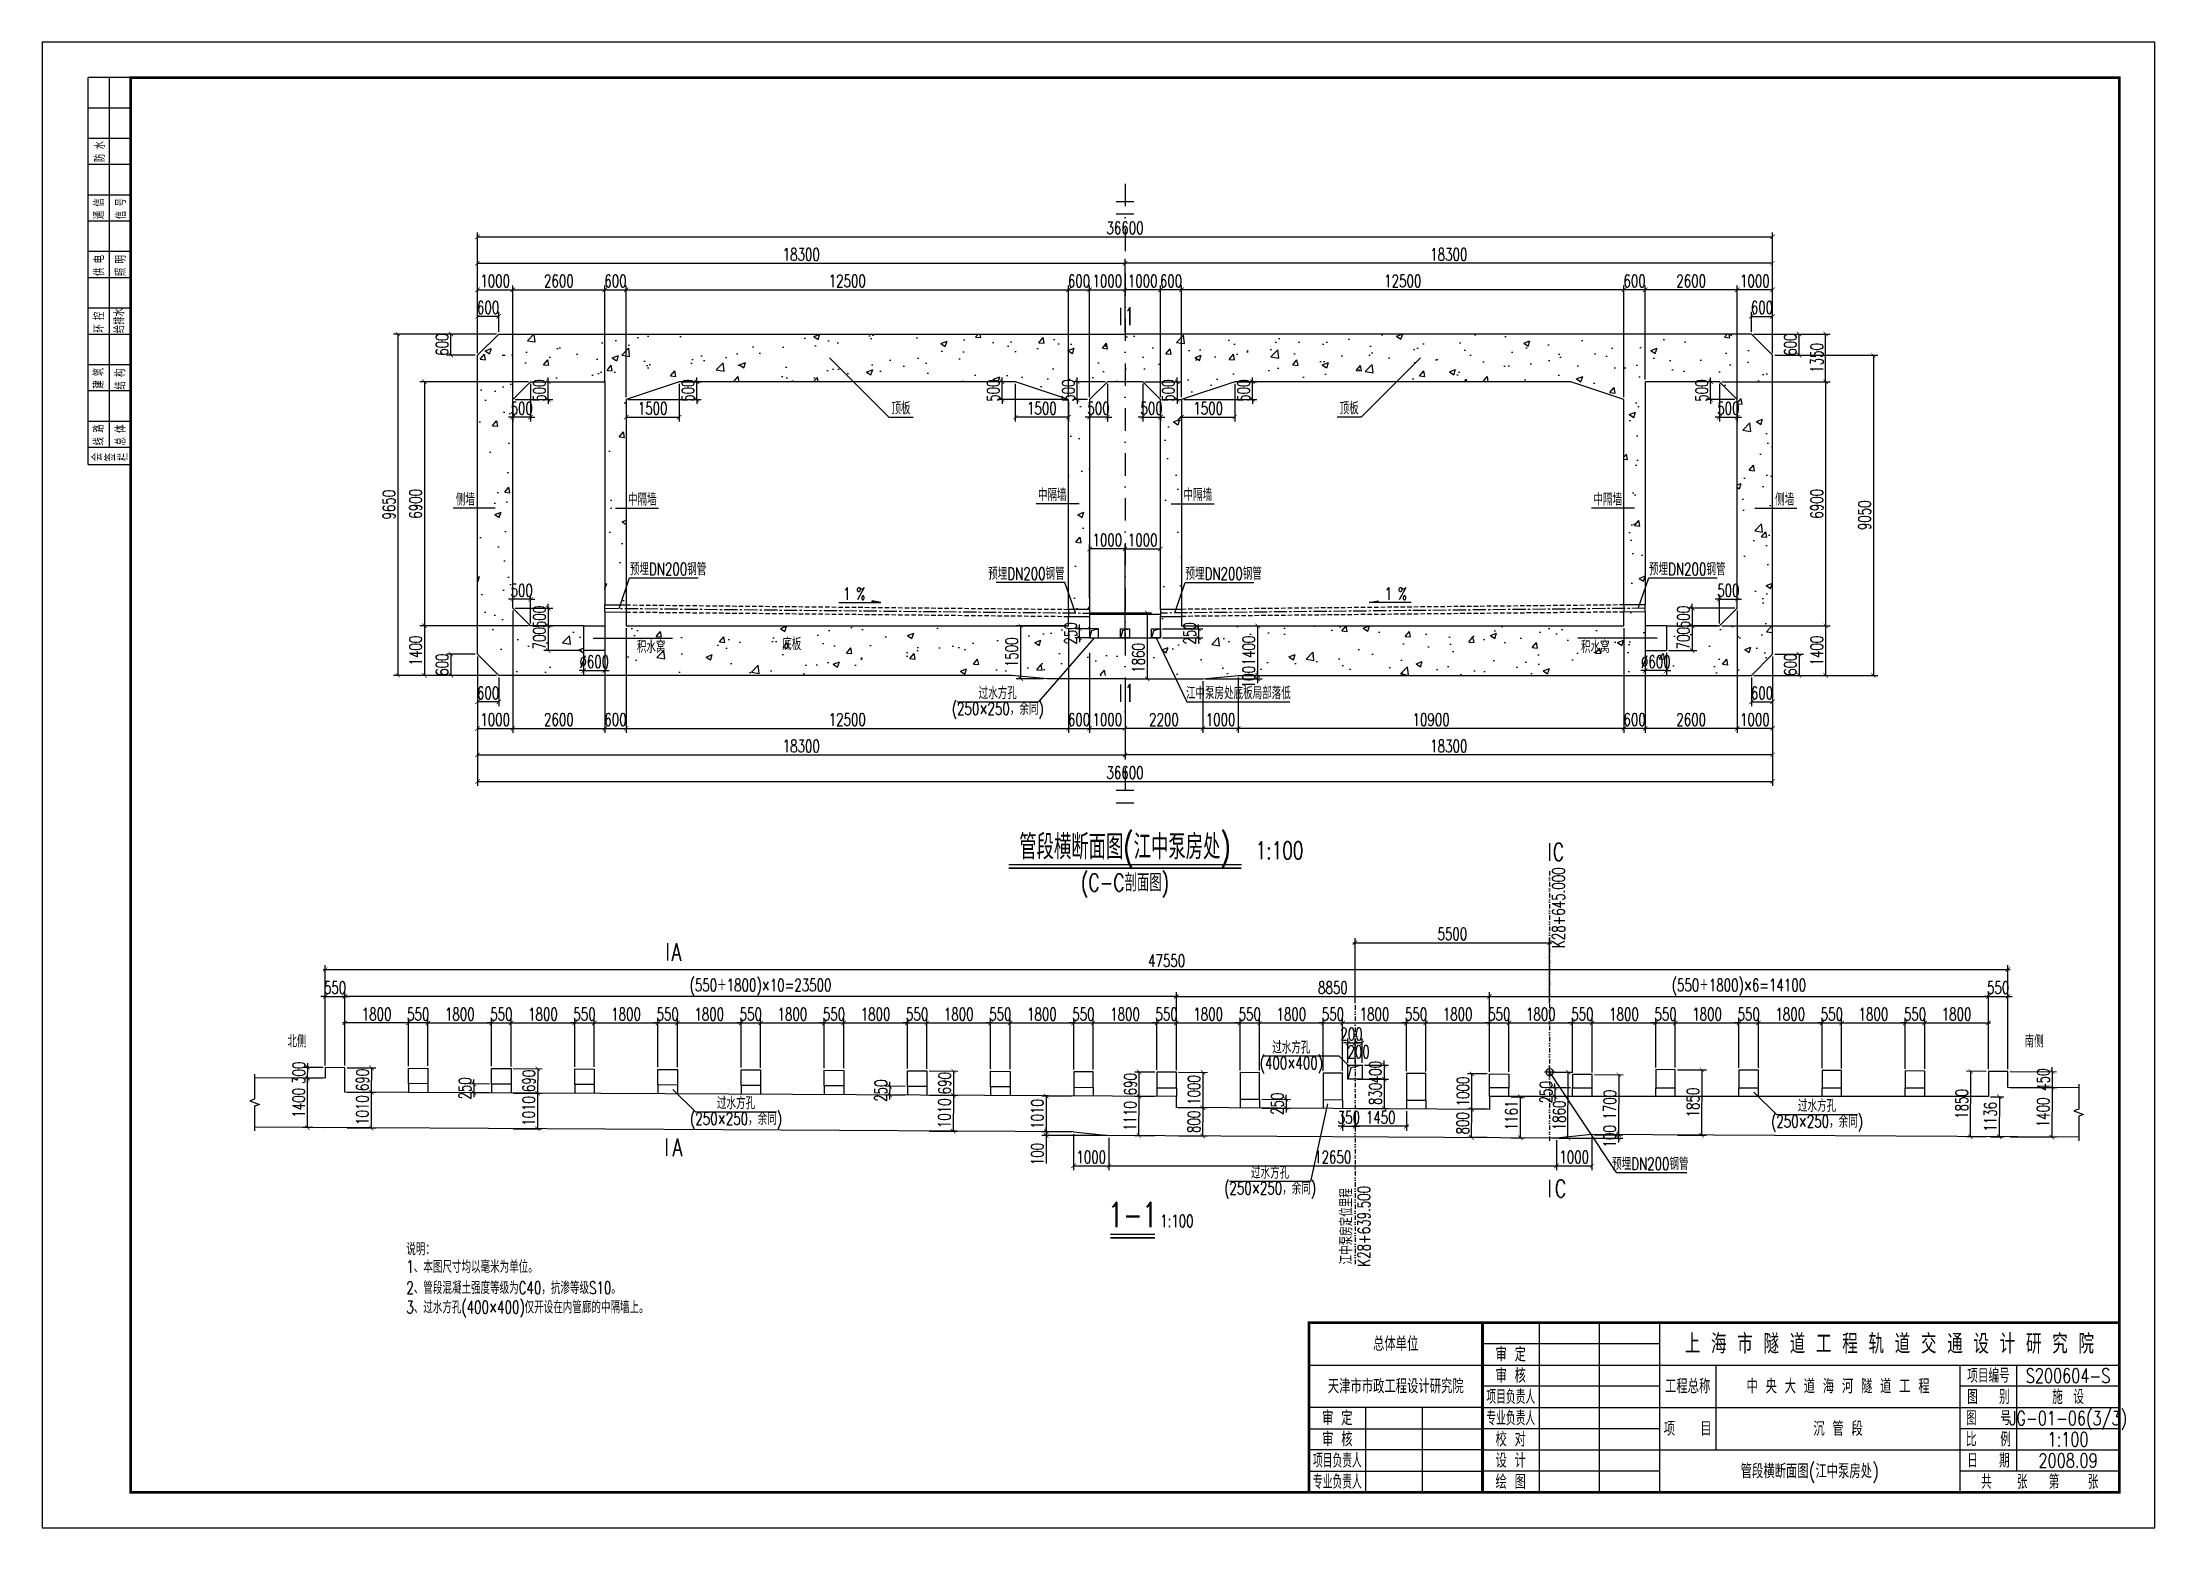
# Model space of a CAD drawing. Extents: x 266020 to 523514, y 704210 to 746210.
# Drawn here: x 463814 to 523514, y 704210 to 746210 of the extents above; entities that cross this region are included whole.
import ezdxf
from ezdxf.enums import TextEntityAlignment as Align

# ---------------------------------------------------------------- set-up
doc = ezdxf.new("R2010")
doc.units = 0
doc.header["$LTSCALE"] = 50
doc.header["$MEASUREMENT"] = 0
for name, pattern in [('CENTER2', [1.125, 0.75, -0.125, 0.125, -0.125]), ('DASHDOT', [25.4, 12.7, -6.35, 0, -6.35]), ('DASHED2', [0.375, 0.25, -0.125]), ('DIVIDE2', [0.625, 0.25, -0.125, 0, -0.125, 0, -0.125])]:
    doc.linetypes.add(name, pattern=pattern)
doc.layers.get('0').update_dxf_attribs({"linetype": 'CONTINUOUS'})
doc.layers.get('Defpoints').update_dxf_attribs({"linetype": 'CONTINUOUS'})
for name, color, linetype in [('01 标  注', 1, 'CONTINUOUS'), ('01 轴  线', 1, 'DASHDOT'), ('02 结  构', 5, 'CONTINUOUS'), ('3', 3, 'CONTINUOUS'), ('4', 4, 'CONTINUOUS'), ('zxz 01 标  注', 1, 'CONTINUOUS'), ('zxz 02 结  构', 5, 'CONTINUOUS'), ('图框', 7, 'CONTINUOUS'), ('填充', 8, 'CONTINUOUS')]:
    doc.layers.add(name, color=color, linetype=linetype)
doc.styles.get("Standard").update_dxf_attribs({"font": 'txt1.shx', "width": 0.7, "bigfont": 'hztxt.shx'})
doc.dimstyles.new('1：100', dxfattribs={"dimscale": 100, "dimtxt": 3.5, "dimasz": 1.25, "dimexe": 1.25, "dimexo": 0.625, "dimgap": 0.75, "dimtad": 1, "dimdsep": 46, "dimtxsty": 'Standard', "dimblk": 'ARCHTICK', "dimcen": 2.5, "dimclrt": 256, "dimadec": 0, "dimazin": 0, "dimtfac": 1, "dimtix": 1, "dimtmove": 0, "dimatfit": 3, "dimfxl": 0, "dimarcsym": 0})
doc.dimstyles.new('zxz 1：25', dxfattribs={"dimscale": 100, "dimtxt": 3.5, "dimasz": 1.25, "dimexe": 1.25, "dimexo": 0.625, "dimgap": 0.75, "dimtad": 1, "dimdec": 0, "dimlfac": 0.25, "dimdsep": 46, "dimtxsty": 'Standard', "dimblk": 'ARCHTICK', "dimcen": 2.5, "dimdle": 0.625, "dimclrt": 1, "dimadec": 4, "dimazin": 1, "dimtfac": 1, "dimtdec": 0, "dimtix": 1, "dimtmove": 0, "dimatfit": 3, "dimldrblk": 'ARCHTICK', "dimfxl": 0, "dimarcsym": 0})

msp = doc.modelspace()

# ---------------------------------------------------------------- texts
at = {"layer": '01 标  注', "width": 0.7}
msp.add_text('(C-C剖面图)', height=500, dxfattribs=at).set_placement((494414.358, 722448.65), align=Align.MIDDLE_CENTER)
at = {"layer": '01 标  注'}
for s, insert, char_height, attachment_point in [('1', (494539.335, 738459.674), 500, 5), ('顶板', (488081.711, 735859.674), 350, 5), ('顶板', (500746.96, 735859.674), 350, 5), ('侧墙', (475771.96, 733284.674), 350, 5), ('中隔墙', (480771.494, 733284.674), 350, 5), ('中隔墙', (492357.176, 733409.674), 350, 5), ('中隔墙', (496471.494, 733409.674), 350, 5), ('中隔墙', (508057.176, 733284.674), 350, 5), ('侧墙', (513056.711, 733284.674), 350, 5), ('预埋DN200钢管', (481501.327, 731314.005), 350, 5), ('预埋DN200钢管', (491627.344, 731185), 350, 5), ('预埋DN200钢管', (497201.327, 731185), 350, 5), ('预埋DN200钢管', (510301.327, 731314.005), 350, 5), ('1 %', (486761.711, 730615.174), 350, 5), ('1 %', (502066.96, 730615.174), 350, 5), ('积水窝', (481021.827, 729115.005), 350, 5), ('底板', (484996.96, 729196.505), 350, 5), ('积水窝', (507703.844, 729115.005), 350, 5), ('1', (494539.335, 727809.674), 500, 5), ('C', (506664.335, 723315.531), 500, 5), ('A', (481739.335, 720492.531), 500, 5), ('A', (481768.256, 714967.22), 500, 5), ('C', (506722.178, 713797.5), 500, 5), ('说明：', (474104.14, 712088.674), 350, 4), ('1、本图尺寸均以毫米为单位。', (474104.14, 711588.674), 350, 4), ('2、管段混凝土强度等级为C40，抗渗等级S10。', (474104.14, 710988.674), 350, 4), ('3、过水方孔(400×400)仅开设在内管廊的中隔墙上。', (474104.14, 710388.674), 350, 4)]:
    msp.add_mtext(s, dxfattribs=dict(at, insert=insert, char_height=char_height, attachment_point=attachment_point))
at = {"layer": '3', "width": 0.7}
for s, p in [('防 水', (465580.285, 742824.079)), ('通 信', (465555.224, 741205.737)), ('信 号', (466178.236, 741207.684)), ('供 电', (465563.385, 739601.159)), ('照 明', (466168.879, 739596.979)), ('给排水', (466129.926, 737983.329)), ('环 控', (465559.182, 737998.923)), ('建 筑', (465547.9, 736414.013)), ('结 构', (466157.308, 736389.415)), ('线 路', (465550.016, 734809.697)), ('总 体', (466166.748, 734808.25)), ('会', (465501.03, 734366.474)), ('签', (465872.587, 734360.474)), ('栏', (466237.927, 734371.209))]:
    msp.add_text(s, height=250, rotation=90, dxfattribs=at).set_placement(p)
at = {"layer": 'zxz 01 标  注', "width": 0.7}
for s, height, p in [('管段横断面图(江中泵房处)', 700, (494414.36, 723459.674)), ('  1:100', 500, (498541.352, 723359.674)), ('  1:100', 350, (495710.168, 712884.674))]:
    msp.add_text(s, height=height, dxfattribs=at).set_placement(p, align=Align.MIDDLE_CENTER)
at = {"layer": 'zxz 01 标  注', "color": 1, "char_height": 350, "attachment_point": 5}
for s, insert in [('过水方孔', (490816.09, 727809.674)), ('(250×{\\Ftxt1,hztxt|c129;2}50，余同)', (490816.09, 727309.674)), ('北侧', (471013.5, 717964.282)), ('过水方孔', (499114.335, 717790.566)), ('南侧', (520107, 717964.282)), ('(400×400)', (499114.335, 717290.566)), ('过水方孔', (483420.365, 716217.769)), ('(250×250，余同)', (483420.365, 715717.769)), ('(250×250，余同)', (513970.365, 715640.782)), ('过水方孔', (513970.365, 716140.782)), ('预埋DN200钢管', (509259.246, 714499.803)), ('(250×250，余同)', (498513.392, 713751.803)), ('过水方孔', (498513.392, 714251.803))]:
    msp.add_mtext(s, dxfattribs=dict(at, insert=insert))
at = {"layer": 'zxz 01 标  注', "insert": (497616.927, 727809.674), "char_height": 350, "attachment_point": 5, "line_spacing_factor": 0.75}
msp.add_mtext('江中泵房处底板局部落低', dxfattribs=at)
at = {"layer": 'zxz 01 标  注', "color": 1, "char_height": 350, "attachment_point": 5, "rotation": 90}
for s, insert in [('K28+645.000', (506664.335, 721741.446)), ('江中泵房定位里程', (500664.335, 712733.62)), ('{\\C256;K28+639.500}', (501164.335, 712733.62))]:
    msp.add_mtext(s, dxfattribs=dict(at, insert=insert))
at = {"layer": 'zxz 01 标  注', "insert": (494630.879, 713059.674), "char_height": 700, "attachment_point": 5}
msp.add_mtext('1-1', dxfattribs=at)
at = {"layer": '图框', "color": 7}
for s, height, width, p in [('总体单位', 400, 0.8, (502064.335, 709409.674)), ('审 定', 400, 0.8, (505314.335, 709109.674)), ('上 海 市 隧 道 工 程 轨 道 交 通 设 计 研 究 院', 550, 0.8, (516014.335, 709409.674)), ('审 核', 400, 0.8, (505314.335, 708509.674)), ('项目编号', 400, 0.75, (518814.335, 708509.674)), ('S200604-S', 400, 0.75, (521064.335, 708509.674)), ('天津市市政工程设计研究院', 400, 0.8, (502064.335, 708209.674)), ('项目负责人', 400, 0.6, (505314.335, 707909.674)), ('工程总称', 400, 0.8, (510314.335, 708209.674)), ('中 央 大 道 海 河 隧 道 工 程', 400, 0.8, (514564.335, 708209.674)), ('图\u3000\u3000别', 400, 0.75, (518814.335, 707909.674)), ('施\u3000设', 400, 0.75, (521064.335, 707909.674)), ('审 定', 400, 0.8, (500414.335, 707309.674)), ('专业负责人', 400, 0.6, (505314.335, 707309.674)), ('图   号', 400, 0.75, (518814.335, 707309.674)), ('审 核', 400, 0.8, (500414.335, 706709.674)), ('校 对', 400, 0.8, (505314.335, 706709.674)), ('项   目', 400, 0.8, (510314.335, 707009.674)), ('沉 管 段', 400, 0.8, (514564.335, 707009.674)), ('比   例', 400, 0.75, (518814.335, 706709.674)), ('1:100', 400, 0.75, (521064.335, 706709.674)), ('项目负责人', 400, 0.6, (500414.335, 706109.674)), ('设 计', 400, 0.8, (505314.335, 706109.674)), ('日\u3000\u3000期', 400, 0.75, (518814.335, 706109.674)), ('2008.09', 400, 0.75, (521064.335, 706109.674)), ('专业负责人', 400, 0.6, (500414.335, 705509.674)), ('绘 图', 400, 0.8, (505314.335, 705509.674)), ('管段横断面图(江中泵房处)', 400, 0.8, (513764.335, 705809.674)), ('共\u3000  张\u3000\u3000第\u3000\u3000 张', 400, 0.75, (520264.335, 705509.674))]:
    msp.add_text(s, height=height, dxfattribs=dict(at, width=width)).set_placement(p, align=Align.MIDDLE_CENTER)
at = {"layer": '图框', "width": 0.75}
msp.add_text('JG-01-06(3/3)', height=400, dxfattribs=at).set_placement((521064.335, 707309.674), align=Align.MIDDLE_CENTER)

# ---------------------------------------------------------------- blocks, each defined once
blk = doc.blocks.new('_ArchTick')
at = {"color": 0, "linetype": 'ByBlock', "const_width": 0.15}
blk.add_lwpolyline([(-0.5, -0.5), (0.5, 0.5)], dxfattribs=at)
blk = doc.blocks.new('*D527')
at = {"layer": '01 标  注', "color": 0, "lineweight": -2}
for p, q in [((477614, 736547), (477614, 735485)), ((477114, 735610), (476989, 735610)), ((477114, 736047), (477114, 735485)), ((477614, 735610), (477114, 735610)), ((477614, 735610), (477739, 735610))]:
    blk.add_line(p, q, dxfattribs=at)
at = {"layer": 'Defpoints', "color": 0}
for p in [(477114, 736110), (477614, 736610), (477114, 735610)]:
    blk.add_point(p, dxfattribs=at)
at = {"layer": '01 标  注', "color": 0, "lineweight": -2, "xscale": 125, "yscale": 125, "zscale": 125}
blk.add_blockref('_ArchTick', (477114, 735610), dxfattribs=at)
at = {"layer": '01 标  注', "color": 0, "lineweight": -2, "xscale": 125, "yscale": 125, "zscale": 125, "rotation": 180}
blk.add_blockref('_ArchTick', (477614, 735610), dxfattribs=at)
at = {"layer": '01 标  注', "insert": (477364, 735860), "char_height": 350, "attachment_point": 5}
blk.add_mtext('500', dxfattribs=at)
blk = doc.blocks.new('*D528')
at = {"layer": '01 标  注', "color": 0, "lineweight": -2}
for p, q in [((478114, 736610), (478114, 736735)), ((477177, 736110), (478239, 736110)), ((477677, 736610), (478239, 736610)), ((478114, 736110), (478114, 736610)), ((478114, 736110), (478114, 735985))]:
    blk.add_line(p, q, dxfattribs=at)
at = {"layer": 'Defpoints', "color": 0}
for p in [(477114, 736110), (477614, 736610), (478114, 736610)]:
    blk.add_point(p, dxfattribs=at)
at = {"layer": '01 标  注', "color": 0, "lineweight": -2, "xscale": 125, "yscale": 125, "zscale": 125}
for p, rotation in [((478114, 736610), 270), ((478114, 736110), 90)]:
    blk.add_blockref('_ArchTick', p, dxfattribs=dict(at, rotation=rotation))
at = {"layer": '01 标  注', "insert": (477864, 736360), "char_height": 350, "attachment_point": 5, "rotation": 90}
blk.add_mtext('500', dxfattribs=at)
blk = doc.blocks.new('*D463')
at = {"layer": '01 标  注', "color": 0, "lineweight": -2}
for p, q in [((481814, 736547), (481814, 735485)), ((480314, 736047), (480314, 735485)), ((480314, 735610), (481814, 735610))]:
    blk.add_line(p, q, dxfattribs=at)
at = {"layer": 'Defpoints', "color": 0}
for p in [(480314, 736110), (481814, 736610), (481814, 735610)]:
    blk.add_point(p, dxfattribs=at)
at = {"layer": '01 标  注', "color": 0, "lineweight": -2, "xscale": 125, "yscale": 125, "zscale": 125, "rotation": 180}
blk.add_blockref('_ArchTick', (480314, 735610), dxfattribs=at)
at = {"layer": '01 标  注', "color": 0, "lineweight": -2, "xscale": 125, "yscale": 125, "zscale": 125}
blk.add_blockref('_ArchTick', (481814, 735610), dxfattribs=at)
at = {"layer": '01 标  注', "insert": (481064, 735860), "char_height": 350, "attachment_point": 5}
blk.add_mtext('1500', dxfattribs=at)
blk = doc.blocks.new('*D464')
at = {"layer": '01 标  注', "color": 0, "lineweight": -2}
for p, q in [((482314, 736610), (482314, 736735)), ((480377, 736110), (482439, 736110)), ((481877, 736610), (482439, 736610)), ((482314, 736110), (482314, 736610)), ((482314, 736110), (482314, 735985))]:
    blk.add_line(p, q, dxfattribs=at)
at = {"layer": 'Defpoints', "color": 0}
for p in [(480314, 736110), (481814, 736610), (482314, 736610)]:
    blk.add_point(p, dxfattribs=at)
at = {"layer": '01 标  注', "color": 0, "lineweight": -2, "xscale": 125, "yscale": 125, "zscale": 125}
for p, rotation in [((482314, 736610), 270), ((482314, 736110), 90)]:
    blk.add_blockref('_ArchTick', p, dxfattribs=dict(at, rotation=rotation))
at = {"layer": '01 标  注', "insert": (482064, 736360), "char_height": 350, "attachment_point": 5, "rotation": 90}
blk.add_mtext('500', dxfattribs=at)
blk = doc.blocks.new('*D465')
at = {"layer": '01 标  注', "color": 0, "lineweight": -2}
for p, q in [((491314, 736547), (491314, 735485)), ((492814, 735610), (491314, 735610)), ((492814, 736047), (492814, 735485))]:
    blk.add_line(p, q, dxfattribs=at)
at = {"layer": 'Defpoints', "color": 0}
for p in [(491314, 736610), (492814, 736110), (491314, 735610)]:
    blk.add_point(p, dxfattribs=at)
at = {"layer": '01 标  注', "color": 0, "lineweight": -2, "xscale": 125, "yscale": 125, "zscale": 125, "rotation": 180}
blk.add_blockref('_ArchTick', (491314, 735610), dxfattribs=at)
at = {"layer": '01 标  注', "color": 0, "lineweight": -2, "xscale": 125, "yscale": 125, "zscale": 125}
blk.add_blockref('_ArchTick', (492814, 735610), dxfattribs=at)
at = {"layer": '01 标  注', "insert": (492064, 735860), "char_height": 350, "attachment_point": 5}
blk.add_mtext('1500', dxfattribs=at)
blk = doc.blocks.new('*D466')
at = {"layer": '01 标  注', "color": 0, "lineweight": -2}
for p, q in [((490939, 736610), (490939, 736735)), ((491252, 736610), (490814, 736610)), ((492752, 736110), (490814, 736110)), ((490939, 736110), (490939, 736610)), ((490939, 736110), (490939, 735985))]:
    blk.add_line(p, q, dxfattribs=at)
at = {"layer": 'Defpoints', "color": 0}
for p in [(490939, 736610), (491314, 736610), (492814, 736110)]:
    blk.add_point(p, dxfattribs=at)
at = {"layer": '01 标  注', "color": 0, "lineweight": -2, "xscale": 125, "yscale": 125, "zscale": 125}
for p, rotation in [((490939, 736610), 270), ((490939, 736110), 90)]:
    blk.add_blockref('_ArchTick', p, dxfattribs=dict(at, rotation=rotation))
at = {"layer": '01 标  注', "insert": (490689, 736360), "char_height": 350, "attachment_point": 5, "rotation": 90}
blk.add_mtext('500', dxfattribs=at)
blk = doc.blocks.new('*D467')
at = {"layer": '01 标  注', "color": 0, "lineweight": -2}
for p, q in [((477114, 730460), (476989, 730460)), ((477114, 730272), (477114, 730585)), ((477614, 730460), (477114, 730460)), ((477614, 729772), (477614, 730585)), ((477614, 730460), (477739, 730460))]:
    blk.add_line(p, q, dxfattribs=at)
at = {"layer": 'Defpoints', "color": 0}
for p in [(477114, 730460), (477114, 730210), (477614, 729710)]:
    blk.add_point(p, dxfattribs=at)
at = {"layer": '01 标  注', "color": 0, "lineweight": -2, "xscale": 125, "yscale": 125, "zscale": 125}
blk.add_blockref('_ArchTick', (477114, 730460), dxfattribs=at)
at = {"layer": '01 标  注', "color": 0, "lineweight": -2, "xscale": 125, "yscale": 125, "zscale": 125, "rotation": 180}
blk.add_blockref('_ArchTick', (477614, 730460), dxfattribs=at)
at = {"layer": '01 标  注', "insert": (477364, 730710), "char_height": 350, "attachment_point": 5}
blk.add_mtext('500', dxfattribs=at)
blk = doc.blocks.new('*D468')
at = {"layer": '01 标  注', "color": 0, "lineweight": -2}
for p, q in [((477177, 730210), (478239, 730210)), ((478114, 730210), (478114, 730335)), ((478114, 730210), (478114, 729710)), ((477677, 729710), (478239, 729710)), ((478114, 729710), (478114, 729585))]:
    blk.add_line(p, q, dxfattribs=at)
at = {"layer": 'Defpoints', "color": 0}
for p in [(477114, 730210), (477614, 729710), (478114, 729710)]:
    blk.add_point(p, dxfattribs=at)
at = {"layer": '01 标  注', "color": 0, "lineweight": -2, "xscale": 125, "yscale": 125, "zscale": 125}
for p, rotation in [((478114, 730210), 270), ((478114, 729710), 90)]:
    blk.add_blockref('_ArchTick', p, dxfattribs=dict(at, rotation=rotation))
at = {"layer": '01 标  注', "insert": (477864, 729960), "char_height": 350, "attachment_point": 5, "rotation": 90}
blk.add_mtext('500', dxfattribs=at)
blk = doc.blocks.new('*D469')
at = {"layer": '01 标  注', "color": 0, "lineweight": -2}
for p, q in [((477114, 730147), (477114, 726685)), ((476114, 728847), (476114, 726685)), ((476114, 726810), (477114, 726810))]:
    blk.add_line(p, q, dxfattribs=at)
at = {"layer": 'Defpoints', "color": 0}
for p in [(477114, 730210), (476114, 728910), (477114, 726810)]:
    blk.add_point(p, dxfattribs=at)
at = {"layer": '01 标  注', "color": 0, "lineweight": -2, "xscale": 125, "yscale": 125, "zscale": 125, "rotation": 180}
blk.add_blockref('_ArchTick', (476114, 726810), dxfattribs=at)
at = {"layer": '01 标  注', "color": 0, "lineweight": -2, "xscale": 125, "yscale": 125, "zscale": 125}
blk.add_blockref('_ArchTick', (477114, 726810), dxfattribs=at)
at = {"layer": '01 标  注', "insert": (476614, 727060), "char_height": 350, "attachment_point": 5}
blk.add_mtext('1000', dxfattribs=at)
blk = doc.blocks.new('*D529')
at = {"layer": '01 标  注', "color": 0, "lineweight": -2}
for p, q in [((477114, 730147), (477114, 726685)), ((479714, 729647), (479714, 726685)), ((477114, 726810), (479714, 726810))]:
    blk.add_line(p, q, dxfattribs=at)
at = {"layer": 'Defpoints', "color": 0}
for p in [(477114, 730210), (479714, 729710), (479714, 726810)]:
    blk.add_point(p, dxfattribs=at)
at = {"layer": '01 标  注', "color": 0, "lineweight": -2, "xscale": 125, "yscale": 125, "zscale": 125, "rotation": 180}
blk.add_blockref('_ArchTick', (477114, 726810), dxfattribs=at)
at = {"layer": '01 标  注', "color": 0, "lineweight": -2, "xscale": 125, "yscale": 125, "zscale": 125}
blk.add_blockref('_ArchTick', (479714, 726810), dxfattribs=at)
at = {"layer": '01 标  注', "insert": (478414, 727060), "char_height": 350, "attachment_point": 5}
blk.add_mtext('2600', dxfattribs=at)
blk = doc.blocks.new('*D470')
at = {"layer": '01 标  注', "color": 0, "lineweight": -2}
for p, q in [((479714, 729647), (479714, 726685)), ((480314, 729647), (480314, 726685)), ((479714, 726810), (480314, 726810))]:
    blk.add_line(p, q, dxfattribs=at)
at = {"layer": 'Defpoints', "color": 0}
for p in [(479714, 729710), (480314, 729710), (480314, 726810)]:
    blk.add_point(p, dxfattribs=at)
at = {"layer": '01 标  注', "color": 0, "lineweight": -2, "xscale": 125, "yscale": 125, "zscale": 125, "rotation": 180}
blk.add_blockref('_ArchTick', (479714, 726810), dxfattribs=at)
at = {"layer": '01 标  注', "color": 0, "lineweight": -2, "xscale": 125, "yscale": 125, "zscale": 125}
blk.add_blockref('_ArchTick', (480314, 726810), dxfattribs=at)
at = {"layer": '01 标  注', "insert": (480014, 727060), "char_height": 350, "attachment_point": 5}
blk.add_mtext('600', dxfattribs=at)
blk = doc.blocks.new('*D471')
at = {"layer": '01 标  注', "color": 0, "lineweight": -2}
for p, q in [((480314, 729647), (480314, 726685)), ((492814, 729647), (492814, 726685)), ((480314, 726810), (492814, 726810))]:
    blk.add_line(p, q, dxfattribs=at)
at = {"layer": 'Defpoints', "color": 0}
for p in [(480314, 729710), (492814, 729710), (492814, 726810)]:
    blk.add_point(p, dxfattribs=at)
at = {"layer": '01 标  注', "color": 0, "lineweight": -2, "xscale": 125, "yscale": 125, "zscale": 125, "rotation": 180}
blk.add_blockref('_ArchTick', (480314, 726810), dxfattribs=at)
at = {"layer": '01 标  注', "color": 0, "lineweight": -2, "xscale": 125, "yscale": 125, "zscale": 125}
blk.add_blockref('_ArchTick', (492814, 726810), dxfattribs=at)
at = {"layer": '01 标  注', "insert": (486564, 727060), "char_height": 350, "attachment_point": 5}
blk.add_mtext('12500', dxfattribs=at)
blk = doc.blocks.new('*D472')
at = {"layer": '01 标  注', "color": 0, "lineweight": -2}
for p, q in [((492814, 729647), (492814, 726685)), ((493414, 728947), (493414, 726685)), ((492814, 726810), (493414, 726810))]:
    blk.add_line(p, q, dxfattribs=at)
at = {"layer": 'Defpoints', "color": 0}
for p in [(492814, 729710), (493414, 729010), (493414, 726810)]:
    blk.add_point(p, dxfattribs=at)
at = {"layer": '01 标  注', "color": 0, "lineweight": -2, "xscale": 125, "yscale": 125, "zscale": 125, "rotation": 180}
blk.add_blockref('_ArchTick', (492814, 726810), dxfattribs=at)
at = {"layer": '01 标  注', "color": 0, "lineweight": -2, "xscale": 125, "yscale": 125, "zscale": 125}
blk.add_blockref('_ArchTick', (493414, 726810), dxfattribs=at)
at = {"layer": '01 标  注', "insert": (493114, 727060), "char_height": 350, "attachment_point": 5}
blk.add_mtext('600', dxfattribs=at)
blk = doc.blocks.new('*D473')
at = {"layer": '01 标  注', "color": 0, "lineweight": -2}
for p, q in [((494414, 728247), (494414, 726685)), ((496614, 728147), (496614, 726685)), ((496614, 726810), (494414, 726810))]:
    blk.add_line(p, q, dxfattribs=at)
at = {"layer": 'Defpoints', "color": 0}
for p in [(494414, 728310), (496614, 728210), (494414, 726810)]:
    blk.add_point(p, dxfattribs=at)
at = {"layer": '01 标  注', "color": 0, "lineweight": -2, "xscale": 125, "yscale": 125, "zscale": 125, "rotation": 180}
blk.add_blockref('_ArchTick', (494414, 726810), dxfattribs=at)
at = {"layer": '01 标  注', "color": 0, "lineweight": -2, "xscale": 125, "yscale": 125, "zscale": 125}
blk.add_blockref('_ArchTick', (496614, 726810), dxfattribs=at)
at = {"layer": '01 标  注', "insert": (495514, 727060), "char_height": 350, "attachment_point": 5}
blk.add_mtext('2200', dxfattribs=at)
blk = doc.blocks.new('*D474')
at = {"layer": '01 标  注', "color": 0, "lineweight": -2}
for p, q in [((493914, 736547), (493914, 735485)), ((493414, 735610), (493289, 735610)), ((493414, 736047), (493414, 735485)), ((493914, 735610), (493414, 735610)), ((493914, 735610), (494039, 735610))]:
    blk.add_line(p, q, dxfattribs=at)
at = {"layer": 'Defpoints', "color": 0}
for p in [(493414, 736110), (493914, 736610), (493414, 735610)]:
    blk.add_point(p, dxfattribs=at)
at = {"layer": '01 标  注', "color": 0, "lineweight": -2, "xscale": 125, "yscale": 125, "zscale": 125}
blk.add_blockref('_ArchTick', (493414, 735610), dxfattribs=at)
at = {"layer": '01 标  注', "color": 0, "lineweight": -2, "xscale": 125, "yscale": 125, "zscale": 125, "rotation": 180}
blk.add_blockref('_ArchTick', (493914, 735610), dxfattribs=at)
at = {"layer": '01 标  注', "insert": (493664, 735860), "char_height": 350, "attachment_point": 5}
blk.add_mtext('500', dxfattribs=at)
blk = doc.blocks.new('*D475')
at = {"layer": '01 标  注', "color": 0, "lineweight": -2}
for p, q in [((476114, 728847), (476114, 725185)), ((512714, 728401), (512714, 725185)), ((476114, 725310), (512714, 725310))]:
    blk.add_line(p, q, dxfattribs=at)
at = {"layer": 'Defpoints', "color": 0}
for p in [(476114, 728910), (512714, 728463), (512714, 725310)]:
    blk.add_point(p, dxfattribs=at)
at = {"layer": '01 标  注', "color": 0, "lineweight": -2, "xscale": 125, "yscale": 125, "zscale": 125, "rotation": 180}
blk.add_blockref('_ArchTick', (476114, 725310), dxfattribs=at)
at = {"layer": '01 标  注', "color": 0, "lineweight": -2, "xscale": 125, "yscale": 125, "zscale": 125}
blk.add_blockref('_ArchTick', (512714, 725310), dxfattribs=at)
at = {"layer": '01 标  注', "insert": (494414, 725560), "char_height": 350, "attachment_point": 5}
blk.add_mtext('36600', dxfattribs=at)
blk = doc.blocks.new('*D476')
at = {"layer": '01 标  注', "color": 0, "lineweight": -2}
for p, q in [((512114, 738022), (512114, 738585)), ((512714, 737422), (512714, 738585)), ((512114, 738460), (512714, 738460))]:
    blk.add_line(p, q, dxfattribs=at)
at = {"layer": 'Defpoints', "color": 0}
for p in [(512114, 737960), (512714, 738460), (512714, 737360)]:
    blk.add_point(p, dxfattribs=at)
at = {"layer": '01 标  注', "color": 0, "lineweight": -2, "xscale": 125, "yscale": 125, "zscale": 125, "rotation": 180}
blk.add_blockref('_ArchTick', (512114, 738460), dxfattribs=at)
at = {"layer": '01 标  注', "color": 0, "lineweight": -2, "xscale": 125, "yscale": 125, "zscale": 125}
blk.add_blockref('_ArchTick', (512714, 738460), dxfattribs=at)
at = {"layer": '01 标  注', "insert": (512414, 738710), "char_height": 350, "attachment_point": 5}
blk.add_mtext('600', dxfattribs=at)
blk = doc.blocks.new('*D477')
at = {"layer": '01 标  注', "color": 0, "lineweight": -2}
for p, q in [((512177, 737960), (513589, 737960)), ((513464, 737360), (513464, 737960)), ((512777, 737360), (513589, 737360))]:
    blk.add_line(p, q, dxfattribs=at)
at = {"layer": 'Defpoints', "color": 0}
for p in [(512114, 737960), (513464, 737960), (512714, 737360)]:
    blk.add_point(p, dxfattribs=at)
at = {"layer": '01 标  注', "color": 0, "lineweight": -2, "xscale": 125, "yscale": 125, "zscale": 125}
for p, rotation in [((513464, 737960), 90), ((513464, 737360), 270)]:
    blk.add_blockref('_ArchTick', p, dxfattribs=dict(at, rotation=rotation))
at = {"layer": '01 标  注', "insert": (513214, 737660), "char_height": 350, "attachment_point": 5, "rotation": 90}
blk.add_mtext('600', dxfattribs=at)
blk = doc.blocks.new('*D530')
at = {"layer": '01 标  注', "color": 0, "lineweight": -2}
for p, q in [((511214, 736547), (511214, 735485)), ((511214, 735610), (511089, 735610)), ((511214, 735610), (511714, 735610)), ((511714, 736047), (511714, 735485)), ((511714, 735610), (511839, 735610))]:
    blk.add_line(p, q, dxfattribs=at)
at = {"layer": 'Defpoints', "color": 0}
for p in [(511214, 736610), (511714, 736110), (511714, 735610)]:
    blk.add_point(p, dxfattribs=at)
at = {"layer": '01 标  注', "color": 0, "lineweight": -2, "xscale": 125, "yscale": 125, "zscale": 125}
blk.add_blockref('_ArchTick', (511214, 735610), dxfattribs=at)
at = {"layer": '01 标  注', "color": 0, "lineweight": -2, "xscale": 125, "yscale": 125, "zscale": 125, "rotation": 180}
blk.add_blockref('_ArchTick', (511714, 735610), dxfattribs=at)
at = {"layer": '01 标  注', "insert": (511464, 735860), "char_height": 350, "attachment_point": 5}
blk.add_mtext('500', dxfattribs=at)
blk = doc.blocks.new('*D531')
at = {"layer": '01 标  注', "color": 0, "lineweight": -2}
for p, q in [((510964, 736610), (510964, 736735)), ((511152, 736610), (510839, 736610)), ((511652, 736110), (510839, 736110)), ((510964, 736110), (510964, 736610)), ((510964, 736110), (510964, 735985))]:
    blk.add_line(p, q, dxfattribs=at)
at = {"layer": 'Defpoints', "color": 0}
for p in [(510964, 736610), (511214, 736610), (511714, 736110)]:
    blk.add_point(p, dxfattribs=at)
at = {"layer": '01 标  注', "color": 0, "lineweight": -2, "xscale": 125, "yscale": 125, "zscale": 125}
for p, rotation in [((510964, 736610), 270), ((510964, 736110), 90)]:
    blk.add_blockref('_ArchTick', p, dxfattribs=dict(at, rotation=rotation))
at = {"layer": '01 标  注', "insert": (510714, 736360), "char_height": 350, "attachment_point": 5, "rotation": 90}
blk.add_mtext('500', dxfattribs=at)
blk = doc.blocks.new('*D478')
at = {"layer": '01 标  注', "color": 0, "lineweight": -2}
for p, q in [((497514, 736547), (497514, 735485)), ((496014, 736047), (496014, 735485)), ((496014, 735610), (497514, 735610))]:
    blk.add_line(p, q, dxfattribs=at)
at = {"layer": 'Defpoints', "color": 0}
for p in [(496014, 736110), (497514, 736610), (497514, 735610)]:
    blk.add_point(p, dxfattribs=at)
at = {"layer": '01 标  注', "color": 0, "lineweight": -2, "xscale": 125, "yscale": 125, "zscale": 125, "rotation": 180}
blk.add_blockref('_ArchTick', (496014, 735610), dxfattribs=at)
at = {"layer": '01 标  注', "color": 0, "lineweight": -2, "xscale": 125, "yscale": 125, "zscale": 125}
blk.add_blockref('_ArchTick', (497514, 735610), dxfattribs=at)
at = {"layer": '01 标  注', "insert": (496764, 735860), "char_height": 350, "attachment_point": 5}
blk.add_mtext('1500', dxfattribs=at)
blk = doc.blocks.new('*D479')
at = {"layer": '01 标  注', "color": 0, "lineweight": -2}
for p, q in [((498014, 736610), (498014, 736735)), ((496077, 736110), (498139, 736110)), ((497577, 736610), (498139, 736610)), ((498014, 736110), (498014, 736610)), ((498014, 736110), (498014, 735985))]:
    blk.add_line(p, q, dxfattribs=at)
at = {"layer": 'Defpoints', "color": 0}
for p in [(496014, 736110), (497514, 736610), (498014, 736610)]:
    blk.add_point(p, dxfattribs=at)
at = {"layer": '01 标  注', "color": 0, "lineweight": -2, "xscale": 125, "yscale": 125, "zscale": 125}
for p, rotation in [((498014, 736610), 270), ((498014, 736110), 90)]:
    blk.add_blockref('_ArchTick', p, dxfattribs=dict(at, rotation=rotation))
at = {"layer": '01 标  注', "insert": (497764, 736360), "char_height": 350, "attachment_point": 5, "rotation": 90}
blk.add_mtext('500', dxfattribs=at)
blk = doc.blocks.new('*D480')
at = {"layer": '01 标  注', "color": 0, "lineweight": -2}
for p, q in [((511214, 730460), (511089, 730460)), ((511214, 729772), (511214, 730585)), ((511214, 730460), (511714, 730460)), ((511714, 730272), (511714, 730585)), ((511714, 730460), (511839, 730460))]:
    blk.add_line(p, q, dxfattribs=at)
at = {"layer": 'Defpoints', "color": 0}
for p in [(511714, 730460), (511714, 730210), (511214, 729710)]:
    blk.add_point(p, dxfattribs=at)
at = {"layer": '01 标  注', "color": 0, "lineweight": -2, "xscale": 125, "yscale": 125, "zscale": 125}
blk.add_blockref('_ArchTick', (511214, 730460), dxfattribs=at)
at = {"layer": '01 标  注', "color": 0, "lineweight": -2, "xscale": 125, "yscale": 125, "zscale": 125, "rotation": 180}
blk.add_blockref('_ArchTick', (511714, 730460), dxfattribs=at)
at = {"layer": '01 标  注', "insert": (511464, 730710), "char_height": 350, "attachment_point": 5}
blk.add_mtext('500', dxfattribs=at)
blk = doc.blocks.new('*D481')
at = {"layer": '01 标  注', "color": 0, "lineweight": -2}
for p, q in [((511652, 730210), (510319, 730210)), ((510444, 730210), (510444, 730335)), ((510444, 730210), (510444, 729710)), ((511152, 729710), (510319, 729710)), ((510444, 729710), (510444, 729585))]:
    blk.add_line(p, q, dxfattribs=at)
at = {"layer": 'Defpoints', "color": 0}
for p in [(511714, 730210), (510444, 729710), (511214, 729710)]:
    blk.add_point(p, dxfattribs=at)
at = {"layer": '01 标  注', "color": 0, "lineweight": -2, "xscale": 125, "yscale": 125, "zscale": 125}
for p, rotation in [((510444, 730210), 270), ((510444, 729710), 90)]:
    blk.add_blockref('_ArchTick', p, dxfattribs=dict(at, rotation=rotation))
at = {"layer": '01 标  注', "insert": (510194, 729960), "char_height": 350, "attachment_point": 5, "rotation": 90}
blk.add_mtext('500', dxfattribs=at)
blk = doc.blocks.new('*D482')
at = {"layer": '01 标  注', "color": 0, "lineweight": -2}
for p, q in [((511714, 730147), (511714, 726685)), ((512714, 728847), (512714, 726685)), ((512714, 726810), (511714, 726810))]:
    blk.add_line(p, q, dxfattribs=at)
at = {"layer": 'Defpoints', "color": 0}
for p in [(511714, 730210), (512714, 728910), (511714, 726810)]:
    blk.add_point(p, dxfattribs=at)
at = {"layer": '01 标  注', "color": 0, "lineweight": -2, "xscale": 125, "yscale": 125, "zscale": 125, "rotation": 180}
blk.add_blockref('_ArchTick', (511714, 726810), dxfattribs=at)
at = {"layer": '01 标  注', "color": 0, "lineweight": -2, "xscale": 125, "yscale": 125, "zscale": 125}
blk.add_blockref('_ArchTick', (512714, 726810), dxfattribs=at)
at = {"layer": '01 标  注', "insert": (512214, 727060), "char_height": 350, "attachment_point": 5}
blk.add_mtext('1000', dxfattribs=at)
blk = doc.blocks.new('*D532')
at = {"layer": '01 标  注', "color": 0, "lineweight": -2}
for p, q in [((511714, 730147), (511714, 726685)), ((509114, 730044), (509114, 726685)), ((511714, 726810), (509114, 726810))]:
    blk.add_line(p, q, dxfattribs=at)
at = {"layer": 'Defpoints', "color": 0}
for p in [(511714, 730210), (509114, 730107), (509114, 726810)]:
    blk.add_point(p, dxfattribs=at)
at = {"layer": '01 标  注', "color": 0, "lineweight": -2, "xscale": 125, "yscale": 125, "zscale": 125, "rotation": 180}
blk.add_blockref('_ArchTick', (509114, 726810), dxfattribs=at)
at = {"layer": '01 标  注', "color": 0, "lineweight": -2, "xscale": 125, "yscale": 125, "zscale": 125}
blk.add_blockref('_ArchTick', (511714, 726810), dxfattribs=at)
at = {"layer": '01 标  注', "insert": (510414, 727060), "char_height": 350, "attachment_point": 5}
blk.add_mtext('2600', dxfattribs=at)
blk = doc.blocks.new('*D483')
at = {"layer": '01 标  注', "color": 0, "lineweight": -2}
for p, q in [((508514, 729647), (508514, 726685)), ((497614, 728247), (497614, 726685)), ((508514, 726810), (497614, 726810))]:
    blk.add_line(p, q, dxfattribs=at)
at = {"layer": 'Defpoints', "color": 0}
for p in [(508514, 729710), (497614, 728310), (497614, 726810)]:
    blk.add_point(p, dxfattribs=at)
at = {"layer": '01 标  注', "color": 0, "lineweight": -2, "xscale": 125, "yscale": 125, "zscale": 125, "rotation": 180}
blk.add_blockref('_ArchTick', (497614, 726810), dxfattribs=at)
at = {"layer": '01 标  注', "color": 0, "lineweight": -2, "xscale": 125, "yscale": 125, "zscale": 125}
blk.add_blockref('_ArchTick', (508514, 726810), dxfattribs=at)
at = {"layer": '01 标  注', "insert": (503064, 727060), "char_height": 350, "attachment_point": 5}
blk.add_mtext('10900', dxfattribs=at)
blk = doc.blocks.new('*D484')
at = {"layer": '01 标  注', "color": 0, "lineweight": -2}
for p, q in [((496614, 728147), (496614, 726685)), ((497614, 728247), (497614, 726685)), ((497614, 726810), (496614, 726810))]:
    blk.add_line(p, q, dxfattribs=at)
at = {"layer": 'Defpoints', "color": 0}
for p in [(496614, 728210), (497614, 728310), (496614, 726810)]:
    blk.add_point(p, dxfattribs=at)
at = {"layer": '01 标  注', "color": 0, "lineweight": -2, "xscale": 125, "yscale": 125, "zscale": 125, "rotation": 180}
blk.add_blockref('_ArchTick', (496614, 726810), dxfattribs=at)
at = {"layer": '01 标  注', "color": 0, "lineweight": -2, "xscale": 125, "yscale": 125, "zscale": 125}
blk.add_blockref('_ArchTick', (497614, 726810), dxfattribs=at)
at = {"layer": '01 标  注', "insert": (497114, 727060), "char_height": 350, "attachment_point": 5}
blk.add_mtext('1000', dxfattribs=at)
blk = doc.blocks.new('*D485')
at = {"layer": '01 标  注', "color": 0, "lineweight": -2}
for p, q in [((512714, 728847), (512714, 725935)), ((494414, 728247), (494414, 725935)), ((512714, 726060), (494414, 726060))]:
    blk.add_line(p, q, dxfattribs=at)
at = {"layer": 'Defpoints', "color": 0}
for p in [(512714, 728910), (494414, 728310), (494414, 726060)]:
    blk.add_point(p, dxfattribs=at)
at = {"layer": '01 标  注', "color": 0, "lineweight": -2, "xscale": 125, "yscale": 125, "zscale": 125, "rotation": 180}
blk.add_blockref('_ArchTick', (494414, 726060), dxfattribs=at)
at = {"layer": '01 标  注', "color": 0, "lineweight": -2, "xscale": 125, "yscale": 125, "zscale": 125}
blk.add_blockref('_ArchTick', (512714, 726060), dxfattribs=at)
at = {"layer": '01 标  注', "insert": (503564, 726310), "char_height": 350, "attachment_point": 5}
blk.add_mtext('18300', dxfattribs=at)
blk = doc.blocks.new('*D486')
at = {"layer": '01 标  注', "color": 0, "lineweight": -2}
for p, q in [((493414, 728947), (493414, 726685)), ((494414, 728247), (494414, 726685)), ((493414, 726810), (494414, 726810))]:
    blk.add_line(p, q, dxfattribs=at)
at = {"layer": 'Defpoints', "color": 0}
for p in [(493414, 729010), (494414, 728310), (494414, 726810)]:
    blk.add_point(p, dxfattribs=at)
at = {"layer": '01 标  注', "color": 0, "lineweight": -2, "xscale": 125, "yscale": 125, "zscale": 125, "rotation": 180}
blk.add_blockref('_ArchTick', (493414, 726810), dxfattribs=at)
at = {"layer": '01 标  注', "color": 0, "lineweight": -2, "xscale": 125, "yscale": 125, "zscale": 125}
blk.add_blockref('_ArchTick', (494414, 726810), dxfattribs=at)
at = {"layer": '01 标  注', "insert": (493914, 727060), "char_height": 350, "attachment_point": 5}
blk.add_mtext('1000', dxfattribs=at)
blk = doc.blocks.new('*D487')
at = {"layer": '01 标  注', "color": 0, "lineweight": -2}
for p, q in [((494914, 736547), (494914, 735485)), ((494914, 735610), (494789, 735610)), ((494914, 735610), (495414, 735610)), ((495414, 736047), (495414, 735485)), ((495414, 735610), (495539, 735610))]:
    blk.add_line(p, q, dxfattribs=at)
at = {"layer": 'Defpoints', "color": 0}
for p in [(494914, 736610), (495414, 736110), (495414, 735610)]:
    blk.add_point(p, dxfattribs=at)
at = {"layer": '01 标  注', "color": 0, "lineweight": -2, "xscale": 125, "yscale": 125, "zscale": 125}
blk.add_blockref('_ArchTick', (494914, 735610), dxfattribs=at)
at = {"layer": '01 标  注', "color": 0, "lineweight": -2, "xscale": 125, "yscale": 125, "zscale": 125, "rotation": 180}
blk.add_blockref('_ArchTick', (495414, 735610), dxfattribs=at)
at = {"layer": '01 标  注', "insert": (495164, 735860), "char_height": 350, "attachment_point": 5}
blk.add_mtext('500', dxfattribs=at)
blk = doc.blocks.new('*D533')
at = {"layer": '01 标  注', "color": 0, "lineweight": -2}
for p, q in [((512777, 737360), (515689, 737360)), ((515564, 737360), (515564, 728310)), ((512177, 728310), (515689, 728310))]:
    blk.add_line(p, q, dxfattribs=at)
at = {"layer": 'Defpoints', "color": 0}
for p in [(512714, 737360), (512114, 728310), (515564, 728310)]:
    blk.add_point(p, dxfattribs=at)
at = {"layer": '01 标  注', "color": 0, "lineweight": -2, "xscale": 125, "yscale": 125, "zscale": 125}
for p, rotation in [((515564, 737360), 90), ((515564, 728310), 270)]:
    blk.add_blockref('_ArchTick', p, dxfattribs=dict(at, rotation=rotation))
at = {"layer": '01 标  注', "insert": (515314, 732835), "char_height": 350, "attachment_point": 5, "rotation": 90}
blk.add_mtext('9050', dxfattribs=at)
blk = doc.blocks.new('*D488')
at = {"layer": '01 标  注', "color": 0, "lineweight": -2}
for p, q in [((477552, 729710), (474489, 729710)), ((474614, 729710), (474614, 728310)), ((476652, 728310), (474489, 728310))]:
    blk.add_line(p, q, dxfattribs=at)
at = {"layer": 'Defpoints', "color": 0}
for p in [(477614, 729710), (474614, 728310), (476714, 728310)]:
    blk.add_point(p, dxfattribs=at)
at = {"layer": '01 标  注', "color": 0, "lineweight": -2, "xscale": 125, "yscale": 125, "zscale": 125}
for p, rotation in [((474614, 729710), 90), ((474614, 728310), 270)]:
    blk.add_blockref('_ArchTick', p, dxfattribs=dict(at, rotation=rotation))
at = {"layer": '01 标  注', "insert": (474364, 729010), "char_height": 350, "attachment_point": 5, "rotation": 90}
blk.add_mtext('1400', dxfattribs=at)
blk = doc.blocks.new('*D489')
at = {"layer": '01 标  注', "color": 0, "lineweight": -2}
for p, q in [((477552, 736610), (474489, 736610)), ((474614, 736610), (474614, 729710)), ((477552, 729710), (474489, 729710))]:
    blk.add_line(p, q, dxfattribs=at)
at = {"layer": 'Defpoints', "color": 0}
for p in [(477614, 736610), (474614, 729710), (477614, 729710)]:
    blk.add_point(p, dxfattribs=at)
at = {"layer": '01 标  注', "color": 0, "lineweight": -2, "xscale": 125, "yscale": 125, "zscale": 125}
for p, rotation in [((474614, 736610), 90), ((474614, 729710), 270)]:
    blk.add_blockref('_ArchTick', p, dxfattribs=dict(at, rotation=rotation))
at = {"layer": '01 标  注', "insert": (474364, 733160), "char_height": 350, "attachment_point": 5, "rotation": 90}
blk.add_mtext('6900', dxfattribs=at)
blk = doc.blocks.new('*D490')
at = {"layer": '01 标  注', "color": 0, "lineweight": -2}
for p, q in [((476114, 728847), (476114, 725935)), ((494414, 728247), (494414, 725935)), ((476114, 726060), (494414, 726060))]:
    blk.add_line(p, q, dxfattribs=at)
at = {"layer": 'Defpoints', "color": 0}
for p in [(476114, 728910), (494414, 728310), (494414, 726060)]:
    blk.add_point(p, dxfattribs=at)
at = {"layer": '01 标  注', "color": 0, "lineweight": -2, "xscale": 125, "yscale": 125, "zscale": 125, "rotation": 180}
blk.add_blockref('_ArchTick', (476114, 726060), dxfattribs=at)
at = {"layer": '01 标  注', "color": 0, "lineweight": -2, "xscale": 125, "yscale": 125, "zscale": 125}
blk.add_blockref('_ArchTick', (494414, 726060), dxfattribs=at)
at = {"layer": '01 标  注', "insert": (485264, 726310), "char_height": 350, "attachment_point": 5}
blk.add_mtext('18300', dxfattribs=at)
blk = doc.blocks.new('*D491')
at = {"layer": '01 标  注', "color": 0, "lineweight": -2}
for p, q in [((476114, 737422), (476114, 739335)), ((476114, 739210), (477114, 739210)), ((477114, 736122), (477114, 739335))]:
    blk.add_line(p, q, dxfattribs=at)
at = {"layer": 'Defpoints', "color": 0}
for p in [(477114, 739210), (476114, 737360), (477114, 736060)]:
    blk.add_point(p, dxfattribs=at)
at = {"layer": '01 标  注', "color": 0, "lineweight": -2, "xscale": 125, "yscale": 125, "zscale": 125, "rotation": 180}
blk.add_blockref('_ArchTick', (476114, 739210), dxfattribs=at)
at = {"layer": '01 标  注', "color": 0, "lineweight": -2, "xscale": 125, "yscale": 125, "zscale": 125}
blk.add_blockref('_ArchTick', (477114, 739210), dxfattribs=at)
at = {"layer": '01 标  注', "insert": (476614, 739460), "char_height": 350, "attachment_point": 5}
blk.add_mtext('1000', dxfattribs=at)
blk = doc.blocks.new('*D492')
at = {"layer": '01 标  注', "color": 0, "lineweight": -2}
for p, q in [((477114, 736122), (477114, 739335)), ((477114, 739210), (479714, 739210)), ((479714, 736622), (479714, 739335))]:
    blk.add_line(p, q, dxfattribs=at)
at = {"layer": 'Defpoints', "color": 0}
for p in [(479714, 739210), (479714, 736560), (477114, 736060)]:
    blk.add_point(p, dxfattribs=at)
at = {"layer": '01 标  注', "color": 0, "lineweight": -2, "xscale": 125, "yscale": 125, "zscale": 125, "rotation": 180}
blk.add_blockref('_ArchTick', (477114, 739210), dxfattribs=at)
at = {"layer": '01 标  注', "color": 0, "lineweight": -2, "xscale": 125, "yscale": 125, "zscale": 125}
blk.add_blockref('_ArchTick', (479714, 739210), dxfattribs=at)
at = {"layer": '01 标  注', "insert": (478414, 739460), "char_height": 350, "attachment_point": 5}
blk.add_mtext('2600', dxfattribs=at)
blk = doc.blocks.new('*D493')
at = {"layer": '01 标  注', "color": 0, "lineweight": -2}
for p, q in [((479714, 736622), (479714, 739335)), ((479714, 739210), (480314, 739210)), ((480314, 736172), (480314, 739335))]:
    blk.add_line(p, q, dxfattribs=at)
at = {"layer": 'Defpoints', "color": 0}
for p in [(480314, 739210), (479714, 736560), (480314, 736110)]:
    blk.add_point(p, dxfattribs=at)
at = {"layer": '01 标  注', "color": 0, "lineweight": -2, "xscale": 125, "yscale": 125, "zscale": 125, "rotation": 180}
blk.add_blockref('_ArchTick', (479714, 739210), dxfattribs=at)
at = {"layer": '01 标  注', "color": 0, "lineweight": -2, "xscale": 125, "yscale": 125, "zscale": 125}
blk.add_blockref('_ArchTick', (480314, 739210), dxfattribs=at)
at = {"layer": '01 标  注', "insert": (480014, 739460), "char_height": 350, "attachment_point": 5}
blk.add_mtext('600', dxfattribs=at)
blk = doc.blocks.new('*D494')
at = {"layer": '01 标  注', "color": 0, "lineweight": -2}
for p, q in [((480314, 736172), (480314, 739335)), ((480314, 739210), (492814, 739210)), ((492814, 736172), (492814, 739335))]:
    blk.add_line(p, q, dxfattribs=at)
at = {"layer": 'Defpoints', "color": 0}
for p in [(492814, 739210), (480314, 736110), (492814, 736110)]:
    blk.add_point(p, dxfattribs=at)
at = {"layer": '01 标  注', "color": 0, "lineweight": -2, "xscale": 125, "yscale": 125, "zscale": 125, "rotation": 180}
blk.add_blockref('_ArchTick', (480314, 739210), dxfattribs=at)
at = {"layer": '01 标  注', "color": 0, "lineweight": -2, "xscale": 125, "yscale": 125, "zscale": 125}
blk.add_blockref('_ArchTick', (492814, 739210), dxfattribs=at)
at = {"layer": '01 标  注', "insert": (486564, 739460), "char_height": 350, "attachment_point": 5}
blk.add_mtext('12500', dxfattribs=at)
blk = doc.blocks.new('*D495')
at = {"layer": '01 标  注', "color": 0, "lineweight": -2}
for p, q in [((492814, 736172), (492814, 739335)), ((492814, 739210), (493414, 739210)), ((493414, 736172), (493414, 739335))]:
    blk.add_line(p, q, dxfattribs=at)
at = {"layer": 'Defpoints', "color": 0}
for p in [(493414, 739210), (492814, 736110), (493414, 736110)]:
    blk.add_point(p, dxfattribs=at)
at = {"layer": '01 标  注', "color": 0, "lineweight": -2, "xscale": 125, "yscale": 125, "zscale": 125, "rotation": 180}
blk.add_blockref('_ArchTick', (492814, 739210), dxfattribs=at)
at = {"layer": '01 标  注', "color": 0, "lineweight": -2, "xscale": 125, "yscale": 125, "zscale": 125}
blk.add_blockref('_ArchTick', (493414, 739210), dxfattribs=at)
at = {"layer": '01 标  注', "insert": (493114, 739460), "char_height": 350, "attachment_point": 5}
blk.add_mtext('600', dxfattribs=at)
blk = doc.blocks.new('*D496')
at = {"layer": '01 标  注', "color": 0, "lineweight": -2}
for p, q in [((493414, 736172), (493414, 739335)), ((493414, 739210), (494414, 739210)), ((494414, 738022), (494414, 739335))]:
    blk.add_line(p, q, dxfattribs=at)
at = {"layer": 'Defpoints', "color": 0}
for p in [(494414, 739210), (494414, 737960), (493414, 736110)]:
    blk.add_point(p, dxfattribs=at)
at = {"layer": '01 标  注', "color": 0, "lineweight": -2, "xscale": 125, "yscale": 125, "zscale": 125, "rotation": 180}
blk.add_blockref('_ArchTick', (493414, 739210), dxfattribs=at)
at = {"layer": '01 标  注', "color": 0, "lineweight": -2, "xscale": 125, "yscale": 125, "zscale": 125}
blk.add_blockref('_ArchTick', (494414, 739210), dxfattribs=at)
at = {"layer": '01 标  注', "insert": (493914, 739460), "char_height": 350, "attachment_point": 5}
blk.add_mtext('1000', dxfattribs=at)
blk = doc.blocks.new('*D497')
at = {"layer": '01 标  注', "color": 0, "lineweight": -2}
for p, q in [((476114, 737422), (476114, 740835)), ((476114, 740710), (512714, 740710)), ((512714, 737869), (512714, 740835))]:
    blk.add_line(p, q, dxfattribs=at)
at = {"layer": 'Defpoints', "color": 0}
for p in [(512714, 740710), (476114, 737360), (512714, 737806)]:
    blk.add_point(p, dxfattribs=at)
at = {"layer": '01 标  注', "color": 0, "lineweight": -2, "xscale": 125, "yscale": 125, "zscale": 125, "rotation": 180}
blk.add_blockref('_ArchTick', (476114, 740710), dxfattribs=at)
at = {"layer": '01 标  注', "color": 0, "lineweight": -2, "xscale": 125, "yscale": 125, "zscale": 125}
blk.add_blockref('_ArchTick', (512714, 740710), dxfattribs=at)
at = {"layer": '01 标  注', "insert": (494414, 740960), "char_height": 350, "attachment_point": 5}
blk.add_mtext('36600', dxfattribs=at)
blk = doc.blocks.new('*D498')
at = {"layer": '01 标  注', "color": 0, "lineweight": -2}
for p, q in [((511714, 736122), (511714, 739335)), ((512714, 739210), (511714, 739210)), ((512714, 737422), (512714, 739335))]:
    blk.add_line(p, q, dxfattribs=at)
at = {"layer": 'Defpoints', "color": 0}
for p in [(511714, 739210), (512714, 737360), (511714, 736060)]:
    blk.add_point(p, dxfattribs=at)
at = {"layer": '01 标  注', "color": 0, "lineweight": -2, "xscale": 125, "yscale": 125, "zscale": 125, "rotation": 180}
blk.add_blockref('_ArchTick', (511714, 739210), dxfattribs=at)
at = {"layer": '01 标  注', "color": 0, "lineweight": -2, "xscale": 125, "yscale": 125, "zscale": 125}
blk.add_blockref('_ArchTick', (512714, 739210), dxfattribs=at)
at = {"layer": '01 标  注', "insert": (512214, 739460), "char_height": 350, "attachment_point": 5}
blk.add_mtext('1000', dxfattribs=at)
blk = doc.blocks.new('*D499')
at = {"layer": '01 标  注', "color": 0, "lineweight": -2}
for p, q in [((509114, 736672), (509114, 739335)), ((511714, 739210), (509114, 739210)), ((511714, 736122), (511714, 739335))]:
    blk.add_line(p, q, dxfattribs=at)
at = {"layer": 'Defpoints', "color": 0}
for p in [(509114, 739210), (509114, 736610), (511714, 736060)]:
    blk.add_point(p, dxfattribs=at)
at = {"layer": '01 标  注', "color": 0, "lineweight": -2, "xscale": 125, "yscale": 125, "zscale": 125, "rotation": 180}
blk.add_blockref('_ArchTick', (509114, 739210), dxfattribs=at)
at = {"layer": '01 标  注', "color": 0, "lineweight": -2, "xscale": 125, "yscale": 125, "zscale": 125}
blk.add_blockref('_ArchTick', (511714, 739210), dxfattribs=at)
at = {"layer": '01 标  注', "insert": (510414, 739460), "char_height": 350, "attachment_point": 5}
blk.add_mtext('2600', dxfattribs=at)
blk = doc.blocks.new('*D500')
at = {"layer": '01 标  注', "color": 0, "lineweight": -2}
for p, q in [((508514, 736172), (508514, 739335)), ((509114, 739210), (508514, 739210)), ((509114, 736672), (509114, 739335))]:
    blk.add_line(p, q, dxfattribs=at)
at = {"layer": 'Defpoints', "color": 0}
for p in [(508514, 739210), (508514, 736110), (509114, 736610)]:
    blk.add_point(p, dxfattribs=at)
at = {"layer": '01 标  注', "color": 0, "lineweight": -2, "xscale": 125, "yscale": 125, "zscale": 125, "rotation": 180}
blk.add_blockref('_ArchTick', (508514, 739210), dxfattribs=at)
at = {"layer": '01 标  注', "color": 0, "lineweight": -2, "xscale": 125, "yscale": 125, "zscale": 125}
blk.add_blockref('_ArchTick', (509114, 739210), dxfattribs=at)
at = {"layer": '01 标  注', "insert": (508814, 739460), "char_height": 350, "attachment_point": 5}
blk.add_mtext('600', dxfattribs=at)
blk = doc.blocks.new('*D501')
at = {"layer": '01 标  注', "color": 0, "lineweight": -2}
for p, q in [((496014, 736172), (496014, 739335)), ((508514, 739210), (496014, 739210)), ((508514, 736172), (508514, 739335))]:
    blk.add_line(p, q, dxfattribs=at)
at = {"layer": 'Defpoints', "color": 0}
for p in [(496014, 739210), (496014, 736110), (508514, 736110)]:
    blk.add_point(p, dxfattribs=at)
at = {"layer": '01 标  注', "color": 0, "lineweight": -2, "xscale": 125, "yscale": 125, "zscale": 125, "rotation": 180}
blk.add_blockref('_ArchTick', (496014, 739210), dxfattribs=at)
at = {"layer": '01 标  注', "color": 0, "lineweight": -2, "xscale": 125, "yscale": 125, "zscale": 125}
blk.add_blockref('_ArchTick', (508514, 739210), dxfattribs=at)
at = {"layer": '01 标  注', "insert": (502264, 739460), "char_height": 350, "attachment_point": 5}
blk.add_mtext('12500', dxfattribs=at)
blk = doc.blocks.new('*D502')
at = {"layer": '01 标  注', "color": 0, "lineweight": -2}
for p, q in [((495414, 736172), (495414, 739335)), ((496014, 739210), (495414, 739210)), ((496014, 736172), (496014, 739335))]:
    blk.add_line(p, q, dxfattribs=at)
at = {"layer": 'Defpoints', "color": 0}
for p in [(495414, 739210), (495414, 736110), (496014, 736110)]:
    blk.add_point(p, dxfattribs=at)
at = {"layer": '01 标  注', "color": 0, "lineweight": -2, "xscale": 125, "yscale": 125, "zscale": 125, "rotation": 180}
blk.add_blockref('_ArchTick', (495414, 739210), dxfattribs=at)
at = {"layer": '01 标  注', "color": 0, "lineweight": -2, "xscale": 125, "yscale": 125, "zscale": 125}
blk.add_blockref('_ArchTick', (496014, 739210), dxfattribs=at)
at = {"layer": '01 标  注', "insert": (495714, 739460), "char_height": 350, "attachment_point": 5}
blk.add_mtext('600', dxfattribs=at)
blk = doc.blocks.new('*D503')
at = {"layer": '01 标  注', "color": 0, "lineweight": -2}
for p, q in [((494414, 738022), (494414, 740085)), ((512714, 739960), (494414, 739960)), ((512714, 737422), (512714, 740085))]:
    blk.add_line(p, q, dxfattribs=at)
at = {"layer": 'Defpoints', "color": 0}
for p in [(494414, 739960), (494414, 737960), (512714, 737360)]:
    blk.add_point(p, dxfattribs=at)
at = {"layer": '01 标  注', "color": 0, "lineweight": -2, "xscale": 125, "yscale": 125, "zscale": 125, "rotation": 180}
blk.add_blockref('_ArchTick', (494414, 739960), dxfattribs=at)
at = {"layer": '01 标  注', "color": 0, "lineweight": -2, "xscale": 125, "yscale": 125, "zscale": 125}
blk.add_blockref('_ArchTick', (512714, 739960), dxfattribs=at)
at = {"layer": '01 标  注', "insert": (503564, 740210), "char_height": 350, "attachment_point": 5}
blk.add_mtext('18300', dxfattribs=at)
blk = doc.blocks.new('*D504')
at = {"layer": '01 标  注', "color": 0, "lineweight": -2}
for p, q in [((494414, 738022), (494414, 739335)), ((495414, 739210), (494414, 739210)), ((495414, 736172), (495414, 739335))]:
    blk.add_line(p, q, dxfattribs=at)
at = {"layer": 'Defpoints', "color": 0}
for p in [(494414, 739210), (494414, 737960), (495414, 736110)]:
    blk.add_point(p, dxfattribs=at)
at = {"layer": '01 标  注', "color": 0, "lineweight": -2, "xscale": 125, "yscale": 125, "zscale": 125, "rotation": 180}
blk.add_blockref('_ArchTick', (494414, 739210), dxfattribs=at)
at = {"layer": '01 标  注', "color": 0, "lineweight": -2, "xscale": 125, "yscale": 125, "zscale": 125}
blk.add_blockref('_ArchTick', (495414, 739210), dxfattribs=at)
at = {"layer": '01 标  注', "insert": (494914, 739460), "char_height": 350, "attachment_point": 5}
blk.add_mtext('1000', dxfattribs=at)
blk = doc.blocks.new('*D505')
at = {"layer": '01 标  注', "color": 0, "lineweight": -2}
for p, q in [((476114, 737422), (476114, 740085)), ((476114, 739960), (494414, 739960)), ((494414, 738022), (494414, 740085))]:
    blk.add_line(p, q, dxfattribs=at)
at = {"layer": 'Defpoints', "color": 0}
for p in [(494414, 739960), (494414, 737960), (476114, 737360)]:
    blk.add_point(p, dxfattribs=at)
at = {"layer": '01 标  注', "color": 0, "lineweight": -2, "xscale": 125, "yscale": 125, "zscale": 125, "rotation": 180}
blk.add_blockref('_ArchTick', (476114, 739960), dxfattribs=at)
at = {"layer": '01 标  注', "color": 0, "lineweight": -2, "xscale": 125, "yscale": 125, "zscale": 125}
blk.add_blockref('_ArchTick', (494414, 739960), dxfattribs=at)
at = {"layer": '01 标  注', "insert": (485264, 740210), "char_height": 350, "attachment_point": 5}
blk.add_mtext('18300', dxfattribs=at)
blk = doc.blocks.new('*D506')
at = {"layer": '01 标  注', "color": 0, "lineweight": -2, "ltscale": 4}
for p, q in [((495889, 736610), (495889, 736735)), ((494977, 736610), (496014, 736610)), ((495477, 736110), (496014, 736110)), ((495889, 736610), (495889, 736110)), ((495889, 736110), (495889, 735985))]:
    blk.add_line(p, q, dxfattribs=at)
at = {"layer": 'Defpoints', "color": 0, "ltscale": 4}
for p in [(494914, 736610), (495414, 736110), (495889, 736110)]:
    blk.add_point(p, dxfattribs=at)
at = {"layer": '01 标  注', "color": 0, "lineweight": -2, "ltscale": 4, "xscale": 125, "yscale": 125, "zscale": 125}
for p, rotation in [((495889, 736610), 270), ((495889, 736110), 90)]:
    blk.add_blockref('_ArchTick', p, dxfattribs=dict(at, rotation=rotation))
at = {"layer": '01 标  注', "ltscale": 4, "insert": (495639, 736360), "char_height": 350, "attachment_point": 5, "rotation": 90}
blk.add_mtext('500', dxfattribs=at)
blk = doc.blocks.new('*D507')
at = {"layer": '01 标  注', "color": 0, "lineweight": -2, "ltscale": 4}
for p, q in [((493064, 736610), (493064, 736735)), ((493852, 736610), (492939, 736610)), ((493352, 736110), (492939, 736110)), ((493064, 736110), (493064, 736610)), ((493064, 736110), (493064, 735985))]:
    blk.add_line(p, q, dxfattribs=at)
at = {"layer": 'Defpoints', "color": 0, "ltscale": 4}
for p in [(493064, 736610), (493414, 736110), (493914, 736610)]:
    blk.add_point(p, dxfattribs=at)
at = {"layer": '01 标  注', "color": 0, "lineweight": -2, "ltscale": 4, "xscale": 125, "yscale": 125, "zscale": 125}
for p, rotation in [((493064, 736610), 270), ((493064, 736110), 90)]:
    blk.add_blockref('_ArchTick', p, dxfattribs=dict(at, rotation=rotation))
at = {"layer": '01 标  注', "ltscale": 4, "insert": (492814, 736360), "char_height": 350, "attachment_point": 5, "rotation": 90}
blk.add_mtext('500', dxfattribs=at)
blk = doc.blocks.new('*D508')
at = {"layer": '01 标  注', "color": 0, "lineweight": -2}
for p, q in [((512777, 728910), (513589, 728910)), ((513464, 728910), (513464, 728310)), ((512177, 728310), (513589, 728310))]:
    blk.add_line(p, q, dxfattribs=at)
at = {"layer": 'Defpoints', "color": 0}
for p in [(512714, 728910), (512114, 728310), (513464, 728310)]:
    blk.add_point(p, dxfattribs=at)
at = {"layer": '01 标  注', "color": 0, "lineweight": -2, "xscale": 125, "yscale": 125, "zscale": 125}
for p, rotation in [((513464, 728910), 90), ((513464, 728310), 270)]:
    blk.add_blockref('_ArchTick', p, dxfattribs=dict(at, rotation=rotation))
at = {"layer": '01 标  注', "insert": (513214, 728610), "char_height": 350, "attachment_point": 5, "rotation": 90}
blk.add_mtext('600', dxfattribs=at)
blk = doc.blocks.new('*D509')
at = {"layer": '01 标  注', "color": 0, "lineweight": -2}
for p, q in [((512714, 728847), (512714, 727435)), ((512114, 728247), (512114, 727435)), ((512114, 727560), (512714, 727560))]:
    blk.add_line(p, q, dxfattribs=at)
at = {"layer": 'Defpoints', "color": 0}
for p in [(512714, 728910), (512114, 728310), (512714, 727560)]:
    blk.add_point(p, dxfattribs=at)
at = {"layer": '01 标  注', "color": 0, "lineweight": -2, "xscale": 125, "yscale": 125, "zscale": 125, "rotation": 180}
blk.add_blockref('_ArchTick', (512114, 727560), dxfattribs=at)
at = {"layer": '01 标  注', "color": 0, "lineweight": -2, "xscale": 125, "yscale": 125, "zscale": 125}
blk.add_blockref('_ArchTick', (512714, 727560), dxfattribs=at)
at = {"layer": '01 标  注', "insert": (512414, 727810), "char_height": 350, "attachment_point": 5}
blk.add_mtext('600', dxfattribs=at)
blk = doc.blocks.new('*D510')
at = {"layer": '01 标  注', "color": 0, "lineweight": -2}
for p, q in [((476114, 737422), (476114, 738585)), ((476714, 738022), (476714, 738585)), ((476714, 738460), (476114, 738460))]:
    blk.add_line(p, q, dxfattribs=at)
at = {"layer": 'Defpoints', "color": 0}
for p in [(476114, 738460), (476714, 737960), (476114, 737360)]:
    blk.add_point(p, dxfattribs=at)
at = {"layer": '01 标  注', "color": 0, "lineweight": -2, "xscale": 125, "yscale": 125, "zscale": 125, "rotation": 180}
blk.add_blockref('_ArchTick', (476114, 738460), dxfattribs=at)
at = {"layer": '01 标  注', "color": 0, "lineweight": -2, "xscale": 125, "yscale": 125, "zscale": 125}
blk.add_blockref('_ArchTick', (476714, 738460), dxfattribs=at)
at = {"layer": '01 标  注', "insert": (476414, 738710), "char_height": 350, "attachment_point": 5}
blk.add_mtext('600', dxfattribs=at)
blk = doc.blocks.new('*D511')
at = {"layer": '01 标  注', "color": 0, "lineweight": -2}
for p, q in [((476652, 737960), (475239, 737960)), ((475364, 737360), (475364, 737960)), ((476052, 737360), (475239, 737360))]:
    blk.add_line(p, q, dxfattribs=at)
at = {"layer": 'Defpoints', "color": 0}
for p in [(475364, 737960), (476714, 737960), (476114, 737360)]:
    blk.add_point(p, dxfattribs=at)
at = {"layer": '01 标  注', "color": 0, "lineweight": -2, "xscale": 125, "yscale": 125, "zscale": 125}
for p, rotation in [((475364, 737960), 90), ((475364, 737360), 270)]:
    blk.add_blockref('_ArchTick', p, dxfattribs=dict(at, rotation=rotation))
at = {"layer": '01 标  注', "insert": (475114, 737660), "char_height": 350, "attachment_point": 5, "rotation": 90}
blk.add_mtext('600', dxfattribs=at)
blk = doc.blocks.new('*D512')
at = {"layer": '01 标  注', "color": 0, "lineweight": -2}
for p, q in [((476052, 728910), (475239, 728910)), ((475364, 728910), (475364, 728310)), ((476652, 728310), (475239, 728310))]:
    blk.add_line(p, q, dxfattribs=at)
at = {"layer": 'Defpoints', "color": 0}
for p in [(476114, 728910), (475364, 728310), (476714, 728310)]:
    blk.add_point(p, dxfattribs=at)
at = {"layer": '01 标  注', "color": 0, "lineweight": -2, "xscale": 125, "yscale": 125, "zscale": 125}
for p, rotation in [((475364, 728910), 90), ((475364, 728310), 270)]:
    blk.add_blockref('_ArchTick', p, dxfattribs=dict(at, rotation=rotation))
at = {"layer": '01 标  注', "insert": (475114, 728610), "char_height": 350, "attachment_point": 5, "rotation": 90}
blk.add_mtext('600', dxfattribs=at)
blk = doc.blocks.new('*D513')
at = {"layer": '01 标  注', "color": 0, "lineweight": -2}
for p, q in [((476114, 728847), (476114, 727435)), ((476714, 728247), (476714, 727435)), ((476714, 727560), (476114, 727560))]:
    blk.add_line(p, q, dxfattribs=at)
at = {"layer": 'Defpoints', "color": 0}
for p in [(476114, 728910), (476714, 728310), (476114, 727560)]:
    blk.add_point(p, dxfattribs=at)
at = {"layer": '01 标  注', "color": 0, "lineweight": -2, "xscale": 125, "yscale": 125, "zscale": 125, "rotation": 180}
blk.add_blockref('_ArchTick', (476114, 727560), dxfattribs=at)
at = {"layer": '01 标  注', "color": 0, "lineweight": -2, "xscale": 125, "yscale": 125, "zscale": 125}
blk.add_blockref('_ArchTick', (476714, 727560), dxfattribs=at)
at = {"layer": '01 标  注', "insert": (476414, 727810), "char_height": 350, "attachment_point": 5}
blk.add_mtext('600', dxfattribs=at)
blk = doc.blocks.new('*D514')
at = {"layer": '01 标  注', "color": 0, "lineweight": -2}
for p, q in [((476652, 737960), (473739, 737960)), ((473864, 737960), (473864, 728310)), ((476652, 728310), (473739, 728310))]:
    blk.add_line(p, q, dxfattribs=at)
at = {"layer": 'Defpoints', "color": 0}
for p in [(476714, 737960), (473864, 728310), (476714, 728310)]:
    blk.add_point(p, dxfattribs=at)
at = {"layer": '01 标  注', "color": 0, "lineweight": -2, "xscale": 125, "yscale": 125, "zscale": 125}
for p, rotation in [((473864, 737960), 90), ((473864, 728310), 270)]:
    blk.add_blockref('_ArchTick', p, dxfattribs=dict(at, rotation=rotation))
at = {"layer": '01 标  注', "insert": (473614, 733135), "char_height": 350, "attachment_point": 5, "rotation": 90}
blk.add_mtext('9650', dxfattribs=at)
blk = doc.blocks.new('*D515')
at = {"layer": '01 标  注', "color": 0, "lineweight": -2}
for p, q in [((512177, 737960), (514339, 737960)), ((514214, 736610), (514214, 737960)), ((511277, 736610), (514339, 736610))]:
    blk.add_line(p, q, dxfattribs=at)
at = {"layer": 'Defpoints', "color": 0}
for p in [(512114, 737960), (514214, 737960), (511214, 736610)]:
    blk.add_point(p, dxfattribs=at)
at = {"layer": '01 标  注', "color": 0, "lineweight": -2, "xscale": 125, "yscale": 125, "zscale": 125}
for p, rotation in [((514214, 737960), 90), ((514214, 736610), 270)]:
    blk.add_blockref('_ArchTick', p, dxfattribs=dict(at, rotation=rotation))
at = {"layer": '01 标  注', "insert": (513964, 737285), "char_height": 350, "attachment_point": 5, "rotation": 90}
blk.add_mtext('1350', dxfattribs=at)
blk = doc.blocks.new('*D516')
at = {"layer": '01 标  注', "color": 0, "lineweight": -2}
for p, q in [((511277, 729710), (514339, 729710)), ((514214, 729710), (514214, 728310)), ((512177, 728310), (514339, 728310))]:
    blk.add_line(p, q, dxfattribs=at)
at = {"layer": 'Defpoints', "color": 0}
for p in [(511214, 729710), (512114, 728310), (514214, 728310)]:
    blk.add_point(p, dxfattribs=at)
at = {"layer": '01 标  注', "color": 0, "lineweight": -2, "xscale": 125, "yscale": 125, "zscale": 125}
for p, rotation in [((514214, 729710), 90), ((514214, 728310), 270)]:
    blk.add_blockref('_ArchTick', p, dxfattribs=dict(at, rotation=rotation))
at = {"layer": '01 标  注', "insert": (513964, 729010), "char_height": 350, "attachment_point": 5, "rotation": 90}
blk.add_mtext('1400', dxfattribs=at)
blk = doc.blocks.new('*D517')
at = {"layer": '01 标  注', "color": 0, "lineweight": -2}
for p, q in [((511277, 736610), (514339, 736610)), ((514214, 736610), (514214, 729710)), ((511277, 729710), (514339, 729710))]:
    blk.add_line(p, q, dxfattribs=at)
at = {"layer": 'Defpoints', "color": 0}
for p in [(511214, 736610), (511214, 729710), (514214, 729710)]:
    blk.add_point(p, dxfattribs=at)
at = {"layer": '01 标  注', "color": 0, "lineweight": -2, "xscale": 125, "yscale": 125, "zscale": 125}
for p, rotation in [((514214, 736610), 90), ((514214, 729710), 270)]:
    blk.add_blockref('_ArchTick', p, dxfattribs=dict(at, rotation=rotation))
at = {"layer": '01 标  注', "insert": (513964, 733160), "char_height": 350, "attachment_point": 5, "rotation": 90}
blk.add_mtext('6900', dxfattribs=at)
blk = doc.blocks.new('*D518')
at = {"layer": '01 标  注', "color": 0, "lineweight": -2}
for p, q in [((493414, 729621), (493002, 729621)), ((493127, 729621), (493127, 729746)), ((493127, 729371), (493127, 729621)), ((493414, 729371), (493002, 729371)), ((493127, 729371), (493127, 729246))]:
    blk.add_line(p, q, dxfattribs=at)
at = {"layer": 'Defpoints', "color": 0}
for p in [(493127, 729621), (493477, 729621), (493477, 729371)]:
    blk.add_point(p, dxfattribs=at)
at = {"layer": '01 标  注', "color": 0, "lineweight": -2, "xscale": 125, "yscale": 125, "zscale": 125}
for p, rotation in [((493127, 729621), 270), ((493127, 729371), 90)]:
    blk.add_blockref('_ArchTick', p, dxfattribs=dict(at, rotation=rotation))
at = {"layer": '01 标  注', "insert": (492877, 729496), "char_height": 350, "attachment_point": 5, "rotation": 90}
blk.add_mtext('250', dxfattribs=at)
blk = doc.blocks.new('*D519')
at = {"layer": '01 标  注', "color": 0, "lineweight": -2}
for p, q in [((495477, 729621), (496617, 729621)), ((496492, 729621), (496492, 729746)), ((496492, 729621), (496492, 729371)), ((495477, 729371), (496617, 729371)), ((496492, 729371), (496492, 729246))]:
    blk.add_line(p, q, dxfattribs=at)
at = {"layer": 'Defpoints', "color": 0}
for p in [(495414, 729621), (495414, 729371), (496492, 729371)]:
    blk.add_point(p, dxfattribs=at)
at = {"layer": '01 标  注', "color": 0, "lineweight": -2, "xscale": 125, "yscale": 125, "zscale": 125}
for p, rotation in [((496492, 729621), 270), ((496492, 729371), 90)]:
    blk.add_blockref('_ArchTick', p, dxfattribs=dict(at, rotation=rotation))
at = {"layer": '01 标  注', "insert": (496242, 729496), "char_height": 350, "attachment_point": 5, "rotation": 90}
blk.add_mtext('250', dxfattribs=at)
blk = doc.blocks.new('*D520')
at = {"layer": '01 标  注', "color": 0, "lineweight": -2}
for p, q in [((492752, 729710), (491339, 729710)), ((491464, 729710), (491464, 728214)), ((492111, 728214), (491339, 728214))]:
    blk.add_line(p, q, dxfattribs=at)
at = {"layer": 'Defpoints', "color": 0}
for p in [(492814, 729710), (491464, 728214), (492173, 728214)]:
    blk.add_point(p, dxfattribs=at)
at = {"layer": '01 标  注', "color": 0, "lineweight": -2, "xscale": 125, "yscale": 125, "zscale": 125}
for p, rotation in [((491464, 729710), 90), ((491464, 728214), 270)]:
    blk.add_blockref('_ArchTick', p, dxfattribs=dict(at, rotation=rotation))
at = {"layer": '01 标  注', "insert": (491214, 728962), "char_height": 350, "attachment_point": 5, "rotation": 90}
blk.add_mtext('1500', dxfattribs=at)
blk = doc.blocks.new('*D524')
at = {"layer": '01 标  注', "color": 0, "lineweight": -2}
for p, q in [((496077, 729710), (498286, 729710)), ((498161, 729710), (498161, 728310)), ((497826, 728310), (498286, 728310))]:
    blk.add_line(p, q, dxfattribs=at)
at = {"layer": 'Defpoints', "color": 0}
for p in [(496014, 729710), (497763, 728310), (498161, 728310)]:
    blk.add_point(p, dxfattribs=at)
at = {"layer": '01 标  注', "color": 0, "lineweight": -2, "xscale": 125, "yscale": 125, "zscale": 125}
for p, rotation in [((498161, 729710), 90), ((498161, 728310), 270)]:
    blk.add_blockref('_ArchTick', p, dxfattribs=dict(at, rotation=rotation))
at = {"layer": '01 标  注', "insert": (497911, 729010), "char_height": 350, "attachment_point": 5, "rotation": 90}
blk.add_mtext('1400', dxfattribs=at)
blk = doc.blocks.new('*D525')
at = {"layer": '01 标  注', "color": 0, "lineweight": -2}
for p, q in [((493414, 730502), (493414, 732010)), ((494414, 729322), (494414, 732010)), ((494414, 731885), (493414, 731885))]:
    blk.add_line(p, q, dxfattribs=at)
at = {"layer": 'Defpoints', "color": 0}
for p in [(493414, 731885), (493414, 730440), (494414, 729260)]:
    blk.add_point(p, dxfattribs=at)
at = {"layer": '01 标  注', "color": 0, "lineweight": -2, "xscale": 125, "yscale": 125, "zscale": 125, "rotation": 180}
blk.add_blockref('_ArchTick', (493414, 731885), dxfattribs=at)
at = {"layer": '01 标  注', "color": 0, "lineweight": -2, "xscale": 125, "yscale": 125, "zscale": 125}
blk.add_blockref('_ArchTick', (494414, 731885), dxfattribs=at)
at = {"layer": '01 标  注', "insert": (493914, 732135), "char_height": 350, "attachment_point": 5}
blk.add_mtext('1000', dxfattribs=at)
blk = doc.blocks.new('*D526')
at = {"layer": '01 标  注', "color": 0, "lineweight": -2}
for p, q in [((494414, 729322), (494414, 732010)), ((495414, 730572), (495414, 732010)), ((494414, 731885), (495414, 731885))]:
    blk.add_line(p, q, dxfattribs=at)
at = {"layer": 'Defpoints', "color": 0}
for p in [(495414, 731885), (495414, 730510), (494414, 729260)]:
    blk.add_point(p, dxfattribs=at)
at = {"layer": '01 标  注', "color": 0, "lineweight": -2, "xscale": 125, "yscale": 125, "zscale": 125, "rotation": 180}
blk.add_blockref('_ArchTick', (494414, 731885), dxfattribs=at)
at = {"layer": '01 标  注', "color": 0, "lineweight": -2, "xscale": 125, "yscale": 125, "zscale": 125}
blk.add_blockref('_ArchTick', (495414, 731885), dxfattribs=at)
at = {"layer": '01 标  注', "insert": (494914, 732135), "char_height": 350, "attachment_point": 5}
blk.add_mtext('1000', dxfattribs=at)
blk = doc.blocks.new('*D461')
at = {"layer": '01 标  注', "color": 0, "lineweight": -2}
for p, q in [((508514, 729647), (508514, 726685)), ((509114, 729647), (509114, 726685)), ((509114, 726810), (508514, 726810))]:
    blk.add_line(p, q, dxfattribs=at)
at = {"layer": 'Defpoints', "color": 0}
for p in [(508514, 729710), (509114, 729710), (508514, 726810)]:
    blk.add_point(p, dxfattribs=at)
at = {"layer": '01 标  注', "color": 0, "lineweight": -2, "xscale": 125, "yscale": 125, "zscale": 125, "rotation": 180}
blk.add_blockref('_ArchTick', (508514, 726810), dxfattribs=at)
at = {"layer": '01 标  注', "color": 0, "lineweight": -2, "xscale": 125, "yscale": 125, "zscale": 125}
blk.add_blockref('_ArchTick', (509114, 726810), dxfattribs=at)
at = {"layer": '01 标  注', "insert": (508814, 727060), "char_height": 350, "attachment_point": 5}
blk.add_mtext('600', dxfattribs=at)
blk = doc.blocks.new('*D383')
at = {"layer": 'Defpoints', "color": 0}
for p in [(472364, 719231), (471814, 717220), (472364, 717217)]:
    blk.add_point(p, dxfattribs=at)
at = {"layer": 'zxz 01 标  注', "color": 0, "lineweight": -2}
for p, q in [((471814, 719231), (471689, 719231)), ((471814, 717283), (471814, 719356)), ((471814, 719231), (472364, 719231)), ((472364, 717280), (472364, 719356)), ((472364, 719231), (472489, 719231))]:
    blk.add_line(p, q, dxfattribs=at)
at = {"layer": 'zxz 01 标  注', "color": 0, "lineweight": -2, "xscale": 125, "yscale": 125, "zscale": 125}
blk.add_blockref('_ArchTick', (471814, 719231), dxfattribs=at)
at = {"layer": 'zxz 01 标  注', "color": 0, "lineweight": -2, "xscale": 125, "yscale": 125, "zscale": 125, "rotation": 180}
blk.add_blockref('_ArchTick', (472364, 719231), dxfattribs=at)
at = {"layer": 'zxz 01 标  注', "color": 1, "insert": (472089, 719481), "char_height": 350, "attachment_point": 5}
blk.add_mtext('550', dxfattribs=at)
blk = doc.blocks.new('*D384')
at = {"layer": 'Defpoints', "color": 0}
for p in [(476514, 718481), (474714, 717204), (476514, 717194)]:
    blk.add_point(p, dxfattribs=at)
at = {"layer": 'zxz 01 标  注', "color": 0, "lineweight": -2}
for p, q in [((474652, 718481), (476577, 718481)), ((474714, 717267), (474714, 718606)), ((476514, 717257), (476514, 718606))]:
    blk.add_line(p, q, dxfattribs=at)
at = {"layer": 'zxz 01 标  注', "color": 0, "lineweight": -2, "xscale": 125, "yscale": 125, "zscale": 125, "rotation": 180}
blk.add_blockref('_ArchTick', (474714, 718481), dxfattribs=at)
at = {"layer": 'zxz 01 标  注', "color": 0, "lineweight": -2, "xscale": 125, "yscale": 125, "zscale": 125}
blk.add_blockref('_ArchTick', (476514, 718481), dxfattribs=at)
at = {"layer": 'zxz 01 标  注', "color": 1, "insert": (475614, 718731), "char_height": 350, "attachment_point": 5}
blk.add_mtext('1800', dxfattribs=at)
blk = doc.blocks.new('*D385')
at = {"layer": 'Defpoints', "color": 0}
for p in [(477064, 718481), (476514, 717194), (477064, 717191)]:
    blk.add_point(p, dxfattribs=at)
at = {"layer": 'zxz 01 标  注', "color": 0, "lineweight": -2}
for p, q in [((476514, 718481), (476389, 718481)), ((476514, 717257), (476514, 718606)), ((476514, 718481), (477064, 718481)), ((477064, 717254), (477064, 718606)), ((477064, 718481), (477189, 718481))]:
    blk.add_line(p, q, dxfattribs=at)
at = {"layer": 'zxz 01 标  注', "color": 0, "lineweight": -2, "xscale": 125, "yscale": 125, "zscale": 125}
blk.add_blockref('_ArchTick', (476514, 718481), dxfattribs=at)
at = {"layer": 'zxz 01 标  注', "color": 0, "lineweight": -2, "xscale": 125, "yscale": 125, "zscale": 125, "rotation": 180}
blk.add_blockref('_ArchTick', (477064, 718481), dxfattribs=at)
at = {"layer": 'zxz 01 标  注', "color": 1, "insert": (476789, 718731), "char_height": 350, "attachment_point": 5}
blk.add_mtext('550', dxfattribs=at)
blk = doc.blocks.new('*D386')
at = {"layer": 'Defpoints', "color": 0}
for p in [(478864, 718481), (477064, 717191), (478864, 717181)]:
    blk.add_point(p, dxfattribs=at)
at = {"layer": 'zxz 01 标  注', "color": 0, "lineweight": -2}
for p, q in [((477002, 718481), (478927, 718481)), ((477064, 717254), (477064, 718606)), ((478864, 717244), (478864, 718606))]:
    blk.add_line(p, q, dxfattribs=at)
at = {"layer": 'zxz 01 标  注', "color": 0, "lineweight": -2, "xscale": 125, "yscale": 125, "zscale": 125, "rotation": 180}
blk.add_blockref('_ArchTick', (477064, 718481), dxfattribs=at)
at = {"layer": 'zxz 01 标  注', "color": 0, "lineweight": -2, "xscale": 125, "yscale": 125, "zscale": 125}
blk.add_blockref('_ArchTick', (478864, 718481), dxfattribs=at)
at = {"layer": 'zxz 01 标  注', "color": 1, "insert": (477964, 718731), "char_height": 350, "attachment_point": 5}
blk.add_mtext('1800', dxfattribs=at)
blk = doc.blocks.new('*D387')
at = {"layer": 'Defpoints', "color": 0}
for p in [(479414, 718481), (478864, 717181), (479414, 717178)]:
    blk.add_point(p, dxfattribs=at)
at = {"layer": 'zxz 01 标  注', "color": 0, "lineweight": -2}
for p, q in [((478864, 718481), (478739, 718481)), ((478864, 717244), (478864, 718606)), ((478864, 718481), (479414, 718481)), ((479414, 717241), (479414, 718606)), ((479414, 718481), (479539, 718481))]:
    blk.add_line(p, q, dxfattribs=at)
at = {"layer": 'zxz 01 标  注', "color": 0, "lineweight": -2, "xscale": 125, "yscale": 125, "zscale": 125}
blk.add_blockref('_ArchTick', (478864, 718481), dxfattribs=at)
at = {"layer": 'zxz 01 标  注', "color": 0, "lineweight": -2, "xscale": 125, "yscale": 125, "zscale": 125, "rotation": 180}
blk.add_blockref('_ArchTick', (479414, 718481), dxfattribs=at)
at = {"layer": 'zxz 01 标  注', "color": 1, "insert": (479139, 718731), "char_height": 350, "attachment_point": 5}
blk.add_mtext('550', dxfattribs=at)
blk = doc.blocks.new('*D388')
at = {"layer": 'Defpoints', "color": 0}
for p in [(481214, 718481), (479414, 717178), (481214, 717169)]:
    blk.add_point(p, dxfattribs=at)
at = {"layer": 'zxz 01 标  注', "color": 0, "lineweight": -2}
for p, q in [((479352, 718481), (481277, 718481)), ((479414, 717241), (479414, 718606)), ((481214, 717231), (481214, 718606))]:
    blk.add_line(p, q, dxfattribs=at)
at = {"layer": 'zxz 01 标  注', "color": 0, "lineweight": -2, "xscale": 125, "yscale": 125, "zscale": 125, "rotation": 180}
blk.add_blockref('_ArchTick', (479414, 718481), dxfattribs=at)
at = {"layer": 'zxz 01 标  注', "color": 0, "lineweight": -2, "xscale": 125, "yscale": 125, "zscale": 125}
blk.add_blockref('_ArchTick', (481214, 718481), dxfattribs=at)
at = {"layer": 'zxz 01 标  注', "color": 1, "insert": (480314, 718731), "char_height": 350, "attachment_point": 5}
blk.add_mtext('1800', dxfattribs=at)
blk = doc.blocks.new('*D389')
at = {"layer": 'Defpoints', "color": 0}
for p in [(481764, 718481), (481214, 717169), (481764, 717166)]:
    blk.add_point(p, dxfattribs=at)
at = {"layer": 'zxz 01 标  注', "color": 0, "lineweight": -2}
for p, q in [((481214, 718481), (481089, 718481)), ((481214, 717231), (481214, 718606)), ((481214, 718481), (481764, 718481)), ((481764, 717228), (481764, 718606)), ((481764, 718481), (481889, 718481))]:
    blk.add_line(p, q, dxfattribs=at)
at = {"layer": 'zxz 01 标  注', "color": 0, "lineweight": -2, "xscale": 125, "yscale": 125, "zscale": 125}
blk.add_blockref('_ArchTick', (481214, 718481), dxfattribs=at)
at = {"layer": 'zxz 01 标  注', "color": 0, "lineweight": -2, "xscale": 125, "yscale": 125, "zscale": 125, "rotation": 180}
blk.add_blockref('_ArchTick', (481764, 718481), dxfattribs=at)
at = {"layer": 'zxz 01 标  注', "color": 1, "insert": (481489, 718731), "char_height": 350, "attachment_point": 5}
blk.add_mtext('550', dxfattribs=at)
blk = doc.blocks.new('*D390')
at = {"layer": 'Defpoints', "color": 0}
for p in [(483564, 718481), (481764, 717166), (483564, 717156)]:
    blk.add_point(p, dxfattribs=at)
at = {"layer": 'zxz 01 标  注', "color": 0, "lineweight": -2}
for p, q in [((481702, 718481), (483627, 718481)), ((481764, 717228), (481764, 718606)), ((483564, 717218), (483564, 718606))]:
    blk.add_line(p, q, dxfattribs=at)
at = {"layer": 'zxz 01 标  注', "color": 0, "lineweight": -2, "xscale": 125, "yscale": 125, "zscale": 125, "rotation": 180}
blk.add_blockref('_ArchTick', (481764, 718481), dxfattribs=at)
at = {"layer": 'zxz 01 标  注', "color": 0, "lineweight": -2, "xscale": 125, "yscale": 125, "zscale": 125}
blk.add_blockref('_ArchTick', (483564, 718481), dxfattribs=at)
at = {"layer": 'zxz 01 标  注', "color": 1, "insert": (482664, 718731), "char_height": 350, "attachment_point": 5}
blk.add_mtext('1800', dxfattribs=at)
blk = doc.blocks.new('*D391')
at = {"layer": 'Defpoints', "color": 0}
for p in [(484114, 718481), (483564, 717156), (484114, 717153)]:
    blk.add_point(p, dxfattribs=at)
at = {"layer": 'zxz 01 标  注', "color": 0, "lineweight": -2}
for p, q in [((483564, 718481), (483439, 718481)), ((483564, 717218), (483564, 718606)), ((483564, 718481), (484114, 718481)), ((484114, 717215), (484114, 718606)), ((484114, 718481), (484239, 718481))]:
    blk.add_line(p, q, dxfattribs=at)
at = {"layer": 'zxz 01 标  注', "color": 0, "lineweight": -2, "xscale": 125, "yscale": 125, "zscale": 125}
blk.add_blockref('_ArchTick', (483564, 718481), dxfattribs=at)
at = {"layer": 'zxz 01 标  注', "color": 0, "lineweight": -2, "xscale": 125, "yscale": 125, "zscale": 125, "rotation": 180}
blk.add_blockref('_ArchTick', (484114, 718481), dxfattribs=at)
at = {"layer": 'zxz 01 标  注', "color": 1, "insert": (483839, 718731), "char_height": 350, "attachment_point": 5}
blk.add_mtext('550', dxfattribs=at)
blk = doc.blocks.new('*D392')
at = {"layer": 'Defpoints', "color": 0}
for p in [(485914, 718481), (484114, 717153), (485914, 717143)]:
    blk.add_point(p, dxfattribs=at)
at = {"layer": 'zxz 01 标  注', "color": 0, "lineweight": -2}
for p, q in [((484052, 718481), (485977, 718481)), ((484114, 717215), (484114, 718606)), ((485914, 717205), (485914, 718606))]:
    blk.add_line(p, q, dxfattribs=at)
at = {"layer": 'zxz 01 标  注', "color": 0, "lineweight": -2, "xscale": 125, "yscale": 125, "zscale": 125, "rotation": 180}
blk.add_blockref('_ArchTick', (484114, 718481), dxfattribs=at)
at = {"layer": 'zxz 01 标  注', "color": 0, "lineweight": -2, "xscale": 125, "yscale": 125, "zscale": 125}
blk.add_blockref('_ArchTick', (485914, 718481), dxfattribs=at)
at = {"layer": 'zxz 01 标  注', "color": 1, "insert": (485014, 718731), "char_height": 350, "attachment_point": 5}
blk.add_mtext('1800', dxfattribs=at)
blk = doc.blocks.new('*D393')
at = {"layer": 'Defpoints', "color": 0}
for p in [(486464, 718481), (485914, 717143), (486464, 717140)]:
    blk.add_point(p, dxfattribs=at)
at = {"layer": 'zxz 01 标  注', "color": 0, "lineweight": -2}
for p, q in [((485914, 718481), (485789, 718481)), ((485914, 717205), (485914, 718606)), ((485914, 718481), (486464, 718481)), ((486464, 717202), (486464, 718606)), ((486464, 718481), (486589, 718481))]:
    blk.add_line(p, q, dxfattribs=at)
at = {"layer": 'zxz 01 标  注', "color": 0, "lineweight": -2, "xscale": 125, "yscale": 125, "zscale": 125}
blk.add_blockref('_ArchTick', (485914, 718481), dxfattribs=at)
at = {"layer": 'zxz 01 标  注', "color": 0, "lineweight": -2, "xscale": 125, "yscale": 125, "zscale": 125, "rotation": 180}
blk.add_blockref('_ArchTick', (486464, 718481), dxfattribs=at)
at = {"layer": 'zxz 01 标  注', "color": 1, "insert": (486189, 718731), "char_height": 350, "attachment_point": 5}
blk.add_mtext('550', dxfattribs=at)
blk = doc.blocks.new('*D394')
at = {"layer": 'Defpoints', "color": 0}
for p in [(488264, 718481), (486464, 717140), (488264, 717130)]:
    blk.add_point(p, dxfattribs=at)
at = {"layer": 'zxz 01 标  注', "color": 0, "lineweight": -2}
for p, q in [((486402, 718481), (488327, 718481)), ((486464, 717202), (486464, 718606)), ((488264, 717192), (488264, 718606))]:
    blk.add_line(p, q, dxfattribs=at)
at = {"layer": 'zxz 01 标  注', "color": 0, "lineweight": -2, "xscale": 125, "yscale": 125, "zscale": 125, "rotation": 180}
blk.add_blockref('_ArchTick', (486464, 718481), dxfattribs=at)
at = {"layer": 'zxz 01 标  注', "color": 0, "lineweight": -2, "xscale": 125, "yscale": 125, "zscale": 125}
blk.add_blockref('_ArchTick', (488264, 718481), dxfattribs=at)
at = {"layer": 'zxz 01 标  注', "color": 1, "insert": (487364, 718731), "char_height": 350, "attachment_point": 5}
blk.add_mtext('1800', dxfattribs=at)
blk = doc.blocks.new('*D395')
at = {"layer": 'Defpoints', "color": 0}
for p in [(488814, 718481), (488264, 717130), (488814, 717127)]:
    blk.add_point(p, dxfattribs=at)
at = {"layer": 'zxz 01 标  注', "color": 0, "lineweight": -2}
for p, q in [((488264, 718481), (488139, 718481)), ((488264, 717192), (488264, 718606)), ((488264, 718481), (488814, 718481)), ((488814, 717189), (488814, 718606)), ((488814, 718481), (488939, 718481))]:
    blk.add_line(p, q, dxfattribs=at)
at = {"layer": 'zxz 01 标  注', "color": 0, "lineweight": -2, "xscale": 125, "yscale": 125, "zscale": 125}
blk.add_blockref('_ArchTick', (488264, 718481), dxfattribs=at)
at = {"layer": 'zxz 01 标  注', "color": 0, "lineweight": -2, "xscale": 125, "yscale": 125, "zscale": 125, "rotation": 180}
blk.add_blockref('_ArchTick', (488814, 718481), dxfattribs=at)
at = {"layer": 'zxz 01 标  注', "color": 1, "insert": (488539, 718731), "char_height": 350, "attachment_point": 5}
blk.add_mtext('550', dxfattribs=at)
blk = doc.blocks.new('*D396')
at = {"layer": 'Defpoints', "color": 0}
for p in [(490614, 718481), (488814, 717127), (490614, 717117)]:
    blk.add_point(p, dxfattribs=at)
at = {"layer": 'zxz 01 标  注', "color": 0, "lineweight": -2}
for p, q in [((488752, 718481), (490677, 718481)), ((488814, 717189), (488814, 718606)), ((490614, 717180), (490614, 718606))]:
    blk.add_line(p, q, dxfattribs=at)
at = {"layer": 'zxz 01 标  注', "color": 0, "lineweight": -2, "xscale": 125, "yscale": 125, "zscale": 125, "rotation": 180}
blk.add_blockref('_ArchTick', (488814, 718481), dxfattribs=at)
at = {"layer": 'zxz 01 标  注', "color": 0, "lineweight": -2, "xscale": 125, "yscale": 125, "zscale": 125}
blk.add_blockref('_ArchTick', (490614, 718481), dxfattribs=at)
at = {"layer": 'zxz 01 标  注', "color": 1, "insert": (489714, 718731), "char_height": 350, "attachment_point": 5}
blk.add_mtext('1800', dxfattribs=at)
blk = doc.blocks.new('*D397')
at = {"layer": 'Defpoints', "color": 0}
for p in [(491164, 718481), (490614, 717117), (491164, 717114)]:
    blk.add_point(p, dxfattribs=at)
at = {"layer": 'zxz 01 标  注', "color": 0, "lineweight": -2}
for p, q in [((490614, 718481), (490489, 718481)), ((490614, 717180), (490614, 718606)), ((490614, 718481), (491164, 718481)), ((491164, 717177), (491164, 718606)), ((491164, 718481), (491289, 718481))]:
    blk.add_line(p, q, dxfattribs=at)
at = {"layer": 'zxz 01 标  注', "color": 0, "lineweight": -2, "xscale": 125, "yscale": 125, "zscale": 125}
blk.add_blockref('_ArchTick', (490614, 718481), dxfattribs=at)
at = {"layer": 'zxz 01 标  注', "color": 0, "lineweight": -2, "xscale": 125, "yscale": 125, "zscale": 125, "rotation": 180}
blk.add_blockref('_ArchTick', (491164, 718481), dxfattribs=at)
at = {"layer": 'zxz 01 标  注', "color": 1, "insert": (490889, 718731), "char_height": 350, "attachment_point": 5}
blk.add_mtext('550', dxfattribs=at)
blk = doc.blocks.new('*D398')
at = {"layer": 'Defpoints', "color": 0}
for p in [(492964, 718481), (491164, 717114), (492964, 717104)]:
    blk.add_point(p, dxfattribs=at)
at = {"layer": 'zxz 01 标  注', "color": 0, "lineweight": -2}
for p, q in [((491102, 718481), (493027, 718481)), ((491164, 717177), (491164, 718606)), ((492964, 717167), (492964, 718606))]:
    blk.add_line(p, q, dxfattribs=at)
at = {"layer": 'zxz 01 标  注', "color": 0, "lineweight": -2, "xscale": 125, "yscale": 125, "zscale": 125, "rotation": 180}
blk.add_blockref('_ArchTick', (491164, 718481), dxfattribs=at)
at = {"layer": 'zxz 01 标  注', "color": 0, "lineweight": -2, "xscale": 125, "yscale": 125, "zscale": 125}
blk.add_blockref('_ArchTick', (492964, 718481), dxfattribs=at)
at = {"layer": 'zxz 01 标  注', "color": 1, "insert": (492064, 718731), "char_height": 350, "attachment_point": 5}
blk.add_mtext('1800', dxfattribs=at)
blk = doc.blocks.new('*D399')
at = {"layer": 'Defpoints', "color": 0}
for p in [(493514, 718481), (492964, 717104), (493514, 717101)]:
    blk.add_point(p, dxfattribs=at)
at = {"layer": 'zxz 01 标  注', "color": 0, "lineweight": -2}
for p, q in [((492964, 718481), (492839, 718481)), ((492964, 717167), (492964, 718606)), ((492964, 718481), (493514, 718481)), ((493514, 717164), (493514, 718606)), ((493514, 718481), (493639, 718481))]:
    blk.add_line(p, q, dxfattribs=at)
at = {"layer": 'zxz 01 标  注', "color": 0, "lineweight": -2, "xscale": 125, "yscale": 125, "zscale": 125}
blk.add_blockref('_ArchTick', (492964, 718481), dxfattribs=at)
at = {"layer": 'zxz 01 标  注', "color": 0, "lineweight": -2, "xscale": 125, "yscale": 125, "zscale": 125, "rotation": 180}
blk.add_blockref('_ArchTick', (493514, 718481), dxfattribs=at)
at = {"layer": 'zxz 01 标  注', "color": 1, "insert": (493239, 718731), "char_height": 350, "attachment_point": 5}
blk.add_mtext('550', dxfattribs=at)
blk = doc.blocks.new('*D400')
at = {"layer": 'Defpoints', "color": 0}
for p in [(495314, 718481), (493514, 717101), (495314, 717091)]:
    blk.add_point(p, dxfattribs=at)
at = {"layer": 'zxz 01 标  注', "color": 0, "lineweight": -2}
for p, q in [((493452, 718481), (495377, 718481)), ((493514, 717164), (493514, 718606)), ((495314, 717154), (495314, 718606))]:
    blk.add_line(p, q, dxfattribs=at)
at = {"layer": 'zxz 01 标  注', "color": 0, "lineweight": -2, "xscale": 125, "yscale": 125, "zscale": 125, "rotation": 180}
blk.add_blockref('_ArchTick', (493514, 718481), dxfattribs=at)
at = {"layer": 'zxz 01 标  注', "color": 0, "lineweight": -2, "xscale": 125, "yscale": 125, "zscale": 125}
blk.add_blockref('_ArchTick', (495314, 718481), dxfattribs=at)
at = {"layer": 'zxz 01 标  注', "color": 1, "insert": (494414, 718731), "char_height": 350, "attachment_point": 5}
blk.add_mtext('1800', dxfattribs=at)
blk = doc.blocks.new('*D401')
at = {"layer": 'Defpoints', "color": 0}
for p in [(495864, 718481), (495314, 717091), (495864, 717088)]:
    blk.add_point(p, dxfattribs=at)
at = {"layer": 'zxz 01 标  注', "color": 0, "lineweight": -2}
for p, q in [((495314, 718481), (495189, 718481)), ((495314, 717154), (495314, 718606)), ((495314, 718481), (495864, 718481)), ((495864, 717151), (495864, 718606)), ((495864, 718481), (495989, 718481))]:
    blk.add_line(p, q, dxfattribs=at)
at = {"layer": 'zxz 01 标  注', "color": 0, "lineweight": -2, "xscale": 125, "yscale": 125, "zscale": 125}
blk.add_blockref('_ArchTick', (495314, 718481), dxfattribs=at)
at = {"layer": 'zxz 01 标  注', "color": 0, "lineweight": -2, "xscale": 125, "yscale": 125, "zscale": 125, "rotation": 180}
blk.add_blockref('_ArchTick', (495864, 718481), dxfattribs=at)
at = {"layer": 'zxz 01 标  注', "color": 1, "insert": (495589, 718731), "char_height": 350, "attachment_point": 5}
blk.add_mtext('550', dxfattribs=at)
blk = doc.blocks.new('*D402')
at = {"layer": 'Defpoints', "color": 0}
for p in [(497664, 718481), (495864, 717088), (497664, 717078)]:
    blk.add_point(p, dxfattribs=at)
at = {"layer": 'zxz 01 标  注', "color": 0, "lineweight": -2}
for p, q in [((495802, 718481), (497727, 718481)), ((495864, 717151), (495864, 718606)), ((497664, 717141), (497664, 718606))]:
    blk.add_line(p, q, dxfattribs=at)
at = {"layer": 'zxz 01 标  注', "color": 0, "lineweight": -2, "xscale": 125, "yscale": 125, "zscale": 125, "rotation": 180}
blk.add_blockref('_ArchTick', (495864, 718481), dxfattribs=at)
at = {"layer": 'zxz 01 标  注', "color": 0, "lineweight": -2, "xscale": 125, "yscale": 125, "zscale": 125}
blk.add_blockref('_ArchTick', (497664, 718481), dxfattribs=at)
at = {"layer": 'zxz 01 标  注', "color": 1, "insert": (496764, 718731), "char_height": 350, "attachment_point": 5}
blk.add_mtext('1800', dxfattribs=at)
blk = doc.blocks.new('*D403')
at = {"layer": 'Defpoints', "color": 0}
for p in [(498214, 718481), (497664, 717078), (498214, 717075)]:
    blk.add_point(p, dxfattribs=at)
at = {"layer": 'zxz 01 标  注', "color": 0, "lineweight": -2}
for p, q in [((497664, 718481), (497539, 718481)), ((497664, 717141), (497664, 718606)), ((497664, 718481), (498214, 718481)), ((498214, 717138), (498214, 718606)), ((498214, 718481), (498339, 718481))]:
    blk.add_line(p, q, dxfattribs=at)
at = {"layer": 'zxz 01 标  注', "color": 0, "lineweight": -2, "xscale": 125, "yscale": 125, "zscale": 125}
blk.add_blockref('_ArchTick', (497664, 718481), dxfattribs=at)
at = {"layer": 'zxz 01 标  注', "color": 0, "lineweight": -2, "xscale": 125, "yscale": 125, "zscale": 125, "rotation": 180}
blk.add_blockref('_ArchTick', (498214, 718481), dxfattribs=at)
at = {"layer": 'zxz 01 标  注', "color": 1, "insert": (497939, 718731), "char_height": 350, "attachment_point": 5}
blk.add_mtext('550', dxfattribs=at)
blk = doc.blocks.new('*D404')
at = {"layer": 'Defpoints', "color": 0}
for p in [(500014, 718481), (498214, 717075), (500014, 717066)]:
    blk.add_point(p, dxfattribs=at)
at = {"layer": 'zxz 01 标  注', "color": 0, "lineweight": -2}
for p, q in [((498152, 718481), (500077, 718481)), ((498214, 717138), (498214, 718606)), ((500014, 717128), (500014, 718606))]:
    blk.add_line(p, q, dxfattribs=at)
at = {"layer": 'zxz 01 标  注', "color": 0, "lineweight": -2, "xscale": 125, "yscale": 125, "zscale": 125, "rotation": 180}
blk.add_blockref('_ArchTick', (498214, 718481), dxfattribs=at)
at = {"layer": 'zxz 01 标  注', "color": 0, "lineweight": -2, "xscale": 125, "yscale": 125, "zscale": 125}
blk.add_blockref('_ArchTick', (500014, 718481), dxfattribs=at)
at = {"layer": 'zxz 01 标  注', "color": 1, "insert": (499114, 718731), "char_height": 350, "attachment_point": 5}
blk.add_mtext('1800', dxfattribs=at)
blk = doc.blocks.new('*D405')
at = {"layer": 'Defpoints', "color": 0}
for p in [(500564, 718481), (500014, 717066), (500564, 717062)]:
    blk.add_point(p, dxfattribs=at)
at = {"layer": 'zxz 01 标  注', "color": 0, "lineweight": -2}
for p, q in [((500014, 718481), (499889, 718481)), ((500014, 717128), (500014, 718606)), ((500014, 718481), (500564, 718481)), ((500564, 717125), (500564, 718606)), ((500564, 718481), (500689, 718481))]:
    blk.add_line(p, q, dxfattribs=at)
at = {"layer": 'zxz 01 标  注', "color": 0, "lineweight": -2, "xscale": 125, "yscale": 125, "zscale": 125}
blk.add_blockref('_ArchTick', (500014, 718481), dxfattribs=at)
at = {"layer": 'zxz 01 标  注', "color": 0, "lineweight": -2, "xscale": 125, "yscale": 125, "zscale": 125, "rotation": 180}
blk.add_blockref('_ArchTick', (500564, 718481), dxfattribs=at)
at = {"layer": 'zxz 01 标  注', "color": 1, "insert": (500289, 718731), "char_height": 350, "attachment_point": 5}
blk.add_mtext('550', dxfattribs=at)
blk = doc.blocks.new('*D406')
at = {"layer": 'Defpoints', "color": 0}
for p in [(500564, 716062), (500914, 716061), (500914, 715561)]:
    blk.add_point(p, dxfattribs=at)
at = {"layer": 'zxz 01 标  注', "color": 0, "lineweight": -2}
for p, q in [((500564, 716000), (500564, 715436)), ((500914, 715998), (500914, 715436)), ((500564, 715561), (500439, 715561)), ((500564, 715561), (500914, 715561)), ((500914, 715561), (501039, 715561))]:
    blk.add_line(p, q, dxfattribs=at)
at = {"layer": 'zxz 01 标  注', "color": 0, "lineweight": -2, "xscale": 125, "yscale": 125, "zscale": 125}
blk.add_blockref('_ArchTick', (500564, 715561), dxfattribs=at)
at = {"layer": 'zxz 01 标  注', "color": 0, "lineweight": -2, "xscale": 125, "yscale": 125, "zscale": 125, "rotation": 180}
blk.add_blockref('_ArchTick', (500914, 715561), dxfattribs=at)
at = {"layer": 'zxz 01 标  注', "color": 1, "insert": (500739, 715811), "char_height": 350, "attachment_point": 5}
blk.add_mtext('350', dxfattribs=at)
blk = doc.blocks.new('*D407')
at = {"layer": 'Defpoints', "color": 0}
for p in [(502914, 718481), (502364, 717053), (502914, 717050)]:
    blk.add_point(p, dxfattribs=at)
at = {"layer": 'zxz 01 标  注', "color": 0, "lineweight": -2}
for p, q in [((502364, 718481), (502239, 718481)), ((502364, 717115), (502364, 718606)), ((502364, 718481), (502914, 718481)), ((502914, 717112), (502914, 718606)), ((502914, 718481), (503039, 718481))]:
    blk.add_line(p, q, dxfattribs=at)
at = {"layer": 'zxz 01 标  注', "color": 0, "lineweight": -2, "xscale": 125, "yscale": 125, "zscale": 125}
blk.add_blockref('_ArchTick', (502364, 718481), dxfattribs=at)
at = {"layer": 'zxz 01 标  注', "color": 0, "lineweight": -2, "xscale": 125, "yscale": 125, "zscale": 125, "rotation": 180}
blk.add_blockref('_ArchTick', (502914, 718481), dxfattribs=at)
at = {"layer": 'zxz 01 标  注', "color": 1, "insert": (502639, 718731), "char_height": 350, "attachment_point": 5}
blk.add_mtext('550', dxfattribs=at)
blk = doc.blocks.new('*D408')
at = {"layer": 'Defpoints', "color": 0}
for p in [(500914, 716061), (502364, 716053), (500914, 715561)]:
    blk.add_point(p, dxfattribs=at)
at = {"layer": 'zxz 01 标  注', "color": 0, "lineweight": -2}
for p, q in [((500914, 715998), (500914, 715436)), ((502364, 715990), (502364, 715436)), ((502427, 715561), (500852, 715561))]:
    blk.add_line(p, q, dxfattribs=at)
at = {"layer": 'zxz 01 标  注', "color": 0, "lineweight": -2, "xscale": 125, "yscale": 125, "zscale": 125, "rotation": 180}
blk.add_blockref('_ArchTick', (500914, 715561), dxfattribs=at)
at = {"layer": 'zxz 01 标  注', "color": 0, "lineweight": -2, "xscale": 125, "yscale": 125, "zscale": 125}
blk.add_blockref('_ArchTick', (502364, 715561), dxfattribs=at)
at = {"layer": 'zxz 01 标  注', "color": 1, "insert": (501639, 715811), "char_height": 350, "attachment_point": 5}
blk.add_mtext('1450', dxfattribs=at)
blk = doc.blocks.new('*D409')
at = {"layer": 'Defpoints', "color": 0}
for p in [(502364, 718481), (500564, 717062), (502364, 717053)]:
    blk.add_point(p, dxfattribs=at)
at = {"layer": 'zxz 01 标  注', "color": 0, "lineweight": -2}
for p, q in [((500502, 718481), (502427, 718481)), ((500564, 717125), (500564, 718606)), ((502364, 717115), (502364, 718606))]:
    blk.add_line(p, q, dxfattribs=at)
at = {"layer": 'zxz 01 标  注', "color": 0, "lineweight": -2, "xscale": 125, "yscale": 125, "zscale": 125, "rotation": 180}
blk.add_blockref('_ArchTick', (500564, 718481), dxfattribs=at)
at = {"layer": 'zxz 01 标  注', "color": 0, "lineweight": -2, "xscale": 125, "yscale": 125, "zscale": 125}
blk.add_blockref('_ArchTick', (502364, 718481), dxfattribs=at)
at = {"layer": 'zxz 01 标  注', "color": 1, "insert": (501464, 718731), "char_height": 350, "attachment_point": 5}
blk.add_mtext('1800', dxfattribs=at)
blk = doc.blocks.new('*D410')
at = {"layer": 'Defpoints', "color": 0}
for p in [(504714, 718481), (502914, 717050), (504714, 717040)]:
    blk.add_point(p, dxfattribs=at)
at = {"layer": 'zxz 01 标  注', "color": 0, "lineweight": -2}
for p, q in [((502852, 718481), (504777, 718481)), ((502914, 717112), (502914, 718606)), ((504714, 717102), (504714, 718606))]:
    blk.add_line(p, q, dxfattribs=at)
at = {"layer": 'zxz 01 标  注', "color": 0, "lineweight": -2, "xscale": 125, "yscale": 125, "zscale": 125, "rotation": 180}
blk.add_blockref('_ArchTick', (502914, 718481), dxfattribs=at)
at = {"layer": 'zxz 01 标  注', "color": 0, "lineweight": -2, "xscale": 125, "yscale": 125, "zscale": 125}
blk.add_blockref('_ArchTick', (504714, 718481), dxfattribs=at)
at = {"layer": 'zxz 01 标  注', "color": 1, "insert": (503814, 718731), "char_height": 350, "attachment_point": 5}
blk.add_mtext('1800', dxfattribs=at)
blk = doc.blocks.new('*D411')
at = {"layer": 'Defpoints', "color": 0}
for p in [(505264, 718481), (504714, 717040), (505264, 717037)]:
    blk.add_point(p, dxfattribs=at)
at = {"layer": 'zxz 01 标  注', "color": 0, "lineweight": -2}
for p, q in [((504714, 718481), (504589, 718481)), ((504714, 717102), (504714, 718606)), ((504714, 718481), (505264, 718481)), ((505264, 717099), (505264, 718606)), ((505264, 718481), (505389, 718481))]:
    blk.add_line(p, q, dxfattribs=at)
at = {"layer": 'zxz 01 标  注', "color": 0, "lineweight": -2, "xscale": 125, "yscale": 125, "zscale": 125}
blk.add_blockref('_ArchTick', (504714, 718481), dxfattribs=at)
at = {"layer": 'zxz 01 标  注', "color": 0, "lineweight": -2, "xscale": 125, "yscale": 125, "zscale": 125, "rotation": 180}
blk.add_blockref('_ArchTick', (505264, 718481), dxfattribs=at)
at = {"layer": 'zxz 01 标  注', "color": 1, "insert": (504989, 718731), "char_height": 350, "attachment_point": 5}
blk.add_mtext('550', dxfattribs=at)
blk = doc.blocks.new('*D412')
at = {"layer": 'Defpoints', "color": 0}
for p in [(495864, 717088), (495864, 716088), (496612, 716084)]:
    blk.add_point(p, dxfattribs=at)
at = {"layer": 'zxz 01 标  注', "color": 0, "lineweight": -2}
for p, q in [((495927, 717088), (496742, 717083)), ((496617, 717084), (496612, 716084)), ((495927, 716088), (496737, 716083))]:
    blk.add_line(p, q, dxfattribs=at)
at = {"layer": 'zxz 01 标  注', "color": 0, "lineweight": -2, "xscale": 125, "yscale": 125, "zscale": 125}
for p, rotation in [((496617, 717084), 89.68588746146624), ((496612, 716084), 269.6858874614662)]:
    blk.add_blockref('_ArchTick', p, dxfattribs=dict(at, rotation=rotation))
at = {"layer": 'zxz 01 标  注', "insert": (496364, 716586), "char_height": 350, "attachment_point": 5, "rotation": 89.68589}
blk.add_mtext('1000', dxfattribs=at)
blk = doc.blocks.new('*D413')
at = {"layer": 'Defpoints', "color": 0}
for p in [(495864, 716088), (495864, 715288), (496607, 715284)]:
    blk.add_point(p, dxfattribs=at)
at = {"layer": 'zxz 01 标  注', "color": 0, "lineweight": -2}
for p, q in [((495927, 716088), (496737, 716083)), ((496612, 716084), (496607, 715284)), ((495927, 715288), (496732, 715283))]:
    blk.add_line(p, q, dxfattribs=at)
at = {"layer": 'zxz 01 标  注', "color": 0, "lineweight": -2, "xscale": 125, "yscale": 125, "zscale": 125}
for p, rotation in [((496612, 716084), 89.68588746146624), ((496607, 715284), 269.6858874614662)]:
    blk.add_blockref('_ArchTick', p, dxfattribs=dict(at, rotation=rotation))
at = {"layer": 'zxz 01 标  注', "insert": (496359, 715686), "char_height": 350, "attachment_point": 5, "rotation": 89.68589}
blk.add_mtext('800', dxfattribs=at)
blk = doc.blocks.new('*D414')
at = {"layer": 'Defpoints', "color": 0}
for p in [(494812, 716404), (495314, 716401), (495314, 715291)]:
    blk.add_point(p, dxfattribs=at)
at = {"layer": 'zxz 01 标  注', "color": 0, "lineweight": -2}
for p, q in [((495252, 716402), (494687, 716405)), ((494806, 715294), (494812, 716404)), ((495252, 715292), (494681, 715295))]:
    blk.add_line(p, q, dxfattribs=at)
at = {"layer": 'zxz 01 标  注', "color": 0, "lineweight": -2, "xscale": 125, "yscale": 125, "zscale": 125}
for p, rotation in [((494812, 716404), 89.68588746480138), ((494806, 715294), 269.6858874648014)]:
    blk.add_blockref('_ArchTick', p, dxfattribs=dict(at, rotation=rotation))
at = {"layer": 'zxz 01 标  注', "insert": (494559, 715850), "char_height": 350, "attachment_point": 5, "rotation": 89.68589}
blk.add_mtext('1110', dxfattribs=at)
blk = doc.blocks.new('*D415')
at = {"layer": 'Defpoints', "color": 0}
for p in [(494816, 717094), (495314, 717091), (495314, 716401)]:
    blk.add_point(p, dxfattribs=at)
at = {"layer": 'zxz 01 标  注', "color": 0, "lineweight": -2}
for p, q in [((495252, 717092), (494691, 717095)), ((494812, 716404), (494816, 717094)), ((495252, 716402), (494687, 716405))]:
    blk.add_line(p, q, dxfattribs=at)
at = {"layer": 'zxz 01 标  注', "color": 0, "lineweight": -2, "xscale": 125, "yscale": 125, "zscale": 125}
for p, rotation in [((494816, 717094), 89.68588746480138), ((494812, 716404), 269.6858874648014)]:
    blk.add_blockref('_ArchTick', p, dxfattribs=dict(at, rotation=rotation))
at = {"layer": 'zxz 01 标  注', "insert": (494564, 716750), "char_height": 350, "attachment_point": 5, "rotation": 89.68589}
blk.add_mtext('690', dxfattribs=at)
blk = doc.blocks.new('*D416')
at = {"layer": 'Defpoints', "color": 0}
for p in [(472364, 717217), (472364, 716527), (473113, 716523)]:
    blk.add_point(p, dxfattribs=at)
at = {"layer": 'zxz 01 标  注', "color": 0, "lineweight": -2}
for p, q in [((472427, 717217), (473242, 717212)), ((473117, 717213), (473113, 716523)), ((472427, 716527), (473238, 716522))]:
    blk.add_line(p, q, dxfattribs=at)
at = {"layer": 'zxz 01 标  注', "color": 0, "lineweight": -2, "xscale": 125, "yscale": 125, "zscale": 125}
for p, rotation in [((473117, 717213), 89.68588746146624), ((473113, 716523), 269.6858874614662)]:
    blk.add_blockref('_ArchTick', p, dxfattribs=dict(at, rotation=rotation))
at = {"layer": 'zxz 01 标  注', "insert": (472865, 716869), "char_height": 350, "attachment_point": 5, "rotation": 89.68589}
blk.add_mtext('690', dxfattribs=at)
blk = doc.blocks.new('*D417')
at = {"layer": 'Defpoints', "color": 0}
for p in [(472364, 716527), (472364, 715517), (473108, 715513)]:
    blk.add_point(p, dxfattribs=at)
at = {"layer": 'zxz 01 标  注', "color": 0, "lineweight": -2}
for p, q in [((472427, 716527), (473238, 716522)), ((473113, 716523), (473108, 715513)), ((472427, 715517), (473233, 715512))]:
    blk.add_line(p, q, dxfattribs=at)
at = {"layer": 'zxz 01 标  注', "color": 0, "lineweight": -2, "xscale": 125, "yscale": 125, "zscale": 125}
for p, rotation in [((473113, 716523), 89.68588746146624), ((473108, 715513), 269.6858874614662)]:
    blk.add_blockref('_ArchTick', p, dxfattribs=dict(at, rotation=rotation))
at = {"layer": 'zxz 01 标  注', "insert": (472861, 716019), "char_height": 350, "attachment_point": 5, "rotation": 89.68589}
blk.add_mtext('1010', dxfattribs=at)
blk = doc.blocks.new('*D418')
at = {"layer": 'Defpoints', "color": 0}
for p in [(471315, 716923), (471814, 716920), (471814, 715520)]:
    blk.add_point(p, dxfattribs=at)
at = {"layer": 'zxz 01 标  注', "color": 0, "lineweight": -2}
for p, q in [((471752, 716920), (471190, 716924)), ((471307, 715523), (471315, 716923)), ((471752, 715520), (471182, 715524))]:
    blk.add_line(p, q, dxfattribs=at)
at = {"layer": 'zxz 01 标  注', "color": 0, "lineweight": -2, "xscale": 125, "yscale": 125, "zscale": 125}
for p, rotation in [((471315, 716923), 89.68588746480138), ((471307, 715523), 269.6858874648014)]:
    blk.add_blockref('_ArchTick', p, dxfattribs=dict(at, rotation=rotation))
at = {"layer": 'zxz 01 标  注', "insert": (471061, 716224), "char_height": 350, "attachment_point": 5, "rotation": 89.68589}
blk.add_mtext('1400', dxfattribs=at)
blk = doc.blocks.new('*D419')
at = {"layer": 'Defpoints', "color": 0}
for p in [(471316, 717223), (471814, 717220), (471814, 716920)]:
    blk.add_point(p, dxfattribs=at)
at = {"layer": 'zxz 01 标  注', "color": 0, "lineweight": -2}
for p, q in [((471752, 717220), (471191, 717224)), ((471315, 716923), (471316, 717223)), ((471316, 717223), (471317, 717348)), ((471752, 716920), (471190, 716924)), ((471315, 716923), (471314, 716798))]:
    blk.add_line(p, q, dxfattribs=at)
at = {"layer": 'zxz 01 标  注', "color": 0, "lineweight": -2, "xscale": 125, "yscale": 125, "zscale": 125}
for p, rotation in [((471316, 717223), 269.6858874648014), ((471315, 716923), 89.68588746480143)]:
    blk.add_blockref('_ArchTick', p, dxfattribs=dict(at, rotation=rotation))
at = {"layer": 'zxz 01 标  注', "insert": (471065, 717074), "char_height": 350, "attachment_point": 5, "rotation": 89.68589}
blk.add_mtext('300', dxfattribs=at)
blk = doc.blocks.new('*D420')
at = {"layer": 'Defpoints', "color": 0}
for p in [(477064, 717191), (477064, 716501), (477813, 716497)]:
    blk.add_point(p, dxfattribs=at)
at = {"layer": 'zxz 01 标  注', "color": 0, "lineweight": -2}
for p, q in [((477127, 717191), (477942, 717187)), ((477817, 717187), (477813, 716497)), ((477127, 716501), (477938, 716497))]:
    blk.add_line(p, q, dxfattribs=at)
at = {"layer": 'zxz 01 标  注', "color": 0, "lineweight": -2, "xscale": 125, "yscale": 125, "zscale": 125}
for p, rotation in [((477817, 717187), 89.68588746146624), ((477813, 716497), 269.6858874614662)]:
    blk.add_blockref('_ArchTick', p, dxfattribs=dict(at, rotation=rotation))
at = {"layer": 'zxz 01 标  注', "insert": (477565, 716844), "char_height": 350, "attachment_point": 5, "rotation": 89.68589}
blk.add_mtext('690', dxfattribs=at)
blk = doc.blocks.new('*D421')
at = {"layer": 'Defpoints', "color": 0}
for p in [(477064, 716501), (477064, 715491), (477808, 715487)]:
    blk.add_point(p, dxfattribs=at)
at = {"layer": 'zxz 01 标  注', "color": 0, "lineweight": -2}
for p, q in [((477127, 716501), (477938, 716497)), ((477813, 716497), (477808, 715487)), ((477127, 715491), (477933, 715487))]:
    blk.add_line(p, q, dxfattribs=at)
at = {"layer": 'zxz 01 标  注', "color": 0, "lineweight": -2, "xscale": 125, "yscale": 125, "zscale": 125}
for p, rotation in [((477813, 716497), 89.68588746146624), ((477808, 715487), 269.6858874614662)]:
    blk.add_blockref('_ArchTick', p, dxfattribs=dict(at, rotation=rotation))
at = {"layer": 'zxz 01 标  注', "insert": (477561, 715994), "char_height": 350, "attachment_point": 5, "rotation": 89.68589}
blk.add_mtext('1010', dxfattribs=at)
blk = doc.blocks.new('*D422')
at = {"layer": 'Defpoints', "color": 0}
for p in [(488814, 717127), (488814, 716437), (489563, 716433)]:
    blk.add_point(p, dxfattribs=at)
at = {"layer": 'zxz 01 标  注', "color": 0, "lineweight": -2}
for p, q in [((488877, 717127), (489692, 717122)), ((489567, 717123), (489563, 716433)), ((488877, 716437), (489688, 716432))]:
    blk.add_line(p, q, dxfattribs=at)
at = {"layer": 'zxz 01 标  注', "color": 0, "lineweight": -2, "xscale": 125, "yscale": 125, "zscale": 125}
for p, rotation in [((489567, 717123), 89.68588746146624), ((489563, 716433), 269.6858874614662)]:
    blk.add_blockref('_ArchTick', p, dxfattribs=dict(at, rotation=rotation))
at = {"layer": 'zxz 01 标  注', "insert": (489315, 716779), "char_height": 350, "attachment_point": 5, "rotation": 89.68589}
blk.add_mtext('690', dxfattribs=at)
blk = doc.blocks.new('*D423')
at = {"layer": 'Defpoints', "color": 0}
for p in [(488814, 716437), (488814, 715427), (489558, 715423)]:
    blk.add_point(p, dxfattribs=at)
at = {"layer": 'zxz 01 标  注', "color": 0, "lineweight": -2}
for p, q in [((488877, 716437), (489688, 716432)), ((489563, 716433), (489558, 715423)), ((488877, 715427), (489683, 715422))]:
    blk.add_line(p, q, dxfattribs=at)
at = {"layer": 'zxz 01 标  注', "color": 0, "lineweight": -2, "xscale": 125, "yscale": 125, "zscale": 125}
for p, rotation in [((489563, 716433), 89.68588746146624), ((489558, 715423), 269.6858874614662)]:
    blk.add_blockref('_ArchTick', p, dxfattribs=dict(at, rotation=rotation))
at = {"layer": 'zxz 01 标  注', "insert": (489311, 715929), "char_height": 350, "attachment_point": 5, "rotation": 89.68589}
blk.add_mtext('1010', dxfattribs=at)
blk = doc.blocks.new('*D424')
at = {"layer": 'Defpoints', "color": 0}
for p in [(487762, 716443), (488264, 716440), (488267, 716690)]:
    blk.add_point(p, dxfattribs=at)
at = {"layer": 'zxz 01 标  注', "color": 0, "lineweight": -2}
for p, q in [((488202, 716440), (487637, 716443)), ((488205, 716690), (487638, 716693)), ((487762, 716443), (487761, 716318)), ((487763, 716693), (487762, 716443)), ((487763, 716693), (487764, 716818))]:
    blk.add_line(p, q, dxfattribs=at)
at = {"layer": 'zxz 01 标  注', "color": 0, "lineweight": -2, "xscale": 125, "yscale": 125, "zscale": 125}
for p, rotation in [((487762, 716443), 89.68588746480135), ((487763, 716693), 269.6858874648013)]:
    blk.add_blockref('_ArchTick', p, dxfattribs=dict(at, rotation=rotation))
at = {"layer": 'zxz 01 标  注', "insert": (487512, 716569), "char_height": 350, "attachment_point": 5, "rotation": 89.68589}
blk.add_mtext('250', dxfattribs=at)
blk = doc.blocks.new('*D425')
at = {"layer": 'Defpoints', "color": 0}
for p in [(498214, 716325), (498214, 716075), (498966, 716071)]:
    blk.add_point(p, dxfattribs=at)
at = {"layer": 'zxz 01 标  注', "color": 0, "lineweight": -2}
for p, q in [((498967, 716321), (498968, 716446)), ((498277, 716325), (499092, 716321)), ((498277, 716075), (499091, 716071)), ((498966, 716071), (498965, 715946)), ((498967, 716321), (498966, 716071))]:
    blk.add_line(p, q, dxfattribs=at)
at = {"layer": 'zxz 01 标  注', "color": 0, "lineweight": -2, "xscale": 125, "yscale": 125, "zscale": 125}
for p, rotation in [((498966, 716071), 89.68588746146627), ((498967, 716321), 269.6858874614662)]:
    blk.add_blockref('_ArchTick', p, dxfattribs=dict(at, rotation=rotation))
at = {"layer": 'zxz 01 标  注', "insert": (498716, 716198), "char_height": 350, "attachment_point": 5, "rotation": 89.68589}
blk.add_mtext('250', dxfattribs=at)
blk = doc.blocks.new('*D426')
at = {"layer": 'Defpoints', "color": 0}
for p in [(507064, 718481), (505264, 717037), (507064, 717027)]:
    blk.add_point(p, dxfattribs=at)
at = {"layer": 'zxz 01 标  注', "color": 0, "lineweight": -2}
for p, q in [((505202, 718481), (507127, 718481)), ((505264, 717099), (505264, 718606)), ((507064, 717089), (507064, 718606))]:
    blk.add_line(p, q, dxfattribs=at)
at = {"layer": 'zxz 01 标  注', "color": 0, "lineweight": -2, "xscale": 125, "yscale": 125, "zscale": 125, "rotation": 180}
blk.add_blockref('_ArchTick', (505264, 718481), dxfattribs=at)
at = {"layer": 'zxz 01 标  注', "color": 0, "lineweight": -2, "xscale": 125, "yscale": 125, "zscale": 125}
blk.add_blockref('_ArchTick', (507064, 718481), dxfattribs=at)
at = {"layer": 'zxz 01 标  注', "color": 1, "insert": (506164, 718731), "char_height": 350, "attachment_point": 5}
blk.add_mtext('1800', dxfattribs=at)
blk = doc.blocks.new('*D427')
at = {"layer": 'Defpoints', "color": 0}
for p in [(507614, 718481), (507064, 717027), (507614, 717024)]:
    blk.add_point(p, dxfattribs=at)
at = {"layer": 'zxz 01 标  注', "color": 0, "lineweight": -2}
for p, q in [((507064, 718481), (506939, 718481)), ((507064, 717089), (507064, 718606)), ((507064, 718481), (507614, 718481)), ((507614, 717086), (507614, 718606)), ((507614, 718481), (507739, 718481))]:
    blk.add_line(p, q, dxfattribs=at)
at = {"layer": 'zxz 01 标  注', "color": 0, "lineweight": -2, "xscale": 125, "yscale": 125, "zscale": 125}
blk.add_blockref('_ArchTick', (507064, 718481), dxfattribs=at)
at = {"layer": 'zxz 01 标  注', "color": 0, "lineweight": -2, "xscale": 125, "yscale": 125, "zscale": 125, "rotation": 180}
blk.add_blockref('_ArchTick', (507614, 718481), dxfattribs=at)
at = {"layer": 'zxz 01 标  注', "color": 1, "insert": (507339, 718731), "char_height": 350, "attachment_point": 5}
blk.add_mtext('550', dxfattribs=at)
blk = doc.blocks.new('*D428')
at = {"layer": 'Defpoints', "color": 0}
for p in [(509414, 718481), (507614, 717024), (509414, 717164)]:
    blk.add_point(p, dxfattribs=at)
at = {"layer": 'zxz 01 标  注', "color": 0, "lineweight": -2}
for p, q in [((507552, 718481), (509477, 718481)), ((507614, 717086), (507614, 718606)), ((509414, 717226), (509414, 718606))]:
    blk.add_line(p, q, dxfattribs=at)
at = {"layer": 'zxz 01 标  注', "color": 0, "lineweight": -2, "xscale": 125, "yscale": 125, "zscale": 125, "rotation": 180}
blk.add_blockref('_ArchTick', (507614, 718481), dxfattribs=at)
at = {"layer": 'zxz 01 标  注', "color": 0, "lineweight": -2, "xscale": 125, "yscale": 125, "zscale": 125}
blk.add_blockref('_ArchTick', (509414, 718481), dxfattribs=at)
at = {"layer": 'zxz 01 标  注', "color": 1, "insert": (508514, 718731), "char_height": 350, "attachment_point": 5}
blk.add_mtext('1800', dxfattribs=at)
blk = doc.blocks.new('*D429')
at = {"layer": 'Defpoints', "color": 0}
for p in [(509964, 718481), (509414, 717164), (509964, 717161)]:
    blk.add_point(p, dxfattribs=at)
at = {"layer": 'zxz 01 标  注', "color": 0, "lineweight": -2}
for p, q in [((509414, 718481), (509289, 718481)), ((509414, 717226), (509414, 718606)), ((509414, 718481), (509964, 718481)), ((509964, 717223), (509964, 718606)), ((509964, 718481), (510089, 718481))]:
    blk.add_line(p, q, dxfattribs=at)
at = {"layer": 'zxz 01 标  注', "color": 0, "lineweight": -2, "xscale": 125, "yscale": 125, "zscale": 125}
blk.add_blockref('_ArchTick', (509414, 718481), dxfattribs=at)
at = {"layer": 'zxz 01 标  注', "color": 0, "lineweight": -2, "xscale": 125, "yscale": 125, "zscale": 125, "rotation": 180}
blk.add_blockref('_ArchTick', (509964, 718481), dxfattribs=at)
at = {"layer": 'zxz 01 标  注', "color": 1, "insert": (509689, 718731), "char_height": 350, "attachment_point": 5}
blk.add_mtext('550', dxfattribs=at)
blk = doc.blocks.new('*D430')
at = {"layer": 'Defpoints', "color": 0}
for p in [(511764, 718481), (509964, 717161), (511764, 717151)]:
    blk.add_point(p, dxfattribs=at)
at = {"layer": 'zxz 01 标  注', "color": 0, "lineweight": -2}
for p, q in [((509902, 718481), (511827, 718481)), ((509964, 717223), (509964, 718606)), ((511764, 717214), (511764, 718606))]:
    blk.add_line(p, q, dxfattribs=at)
at = {"layer": 'zxz 01 标  注', "color": 0, "lineweight": -2, "xscale": 125, "yscale": 125, "zscale": 125, "rotation": 180}
blk.add_blockref('_ArchTick', (509964, 718481), dxfattribs=at)
at = {"layer": 'zxz 01 标  注', "color": 0, "lineweight": -2, "xscale": 125, "yscale": 125, "zscale": 125}
blk.add_blockref('_ArchTick', (511764, 718481), dxfattribs=at)
at = {"layer": 'zxz 01 标  注', "color": 1, "insert": (510864, 718731), "char_height": 350, "attachment_point": 5}
blk.add_mtext('1800', dxfattribs=at)
blk = doc.blocks.new('*D431')
at = {"layer": 'Defpoints', "color": 0}
for p in [(512314, 718481), (511764, 717151), (512314, 717148)]:
    blk.add_point(p, dxfattribs=at)
at = {"layer": 'zxz 01 标  注', "color": 0, "lineweight": -2}
for p, q in [((511764, 718481), (511639, 718481)), ((511764, 717214), (511764, 718606)), ((511764, 718481), (512314, 718481)), ((512314, 717211), (512314, 718606)), ((512314, 718481), (512439, 718481))]:
    blk.add_line(p, q, dxfattribs=at)
at = {"layer": 'zxz 01 标  注', "color": 0, "lineweight": -2, "xscale": 125, "yscale": 125, "zscale": 125}
blk.add_blockref('_ArchTick', (511764, 718481), dxfattribs=at)
at = {"layer": 'zxz 01 标  注', "color": 0, "lineweight": -2, "xscale": 125, "yscale": 125, "zscale": 125, "rotation": 180}
blk.add_blockref('_ArchTick', (512314, 718481), dxfattribs=at)
at = {"layer": 'zxz 01 标  注', "color": 1, "insert": (512039, 718731), "char_height": 350, "attachment_point": 5}
blk.add_mtext('550', dxfattribs=at)
blk = doc.blocks.new('*D432')
at = {"layer": 'Defpoints', "color": 0}
for p in [(514114, 718481), (512314, 717148), (514114, 717138)]:
    blk.add_point(p, dxfattribs=at)
at = {"layer": 'zxz 01 标  注', "color": 0, "lineweight": -2}
for p, q in [((512252, 718481), (514177, 718481)), ((512314, 717211), (512314, 718606)), ((514114, 717201), (514114, 718606))]:
    blk.add_line(p, q, dxfattribs=at)
at = {"layer": 'zxz 01 标  注', "color": 0, "lineweight": -2, "xscale": 125, "yscale": 125, "zscale": 125, "rotation": 180}
blk.add_blockref('_ArchTick', (512314, 718481), dxfattribs=at)
at = {"layer": 'zxz 01 标  注', "color": 0, "lineweight": -2, "xscale": 125, "yscale": 125, "zscale": 125}
blk.add_blockref('_ArchTick', (514114, 718481), dxfattribs=at)
at = {"layer": 'zxz 01 标  注', "color": 1, "insert": (513214, 718731), "char_height": 350, "attachment_point": 5}
blk.add_mtext('1800', dxfattribs=at)
blk = doc.blocks.new('*D433')
at = {"layer": 'Defpoints', "color": 0}
for p in [(514664, 718481), (514114, 717138), (514664, 717135)]:
    blk.add_point(p, dxfattribs=at)
at = {"layer": 'zxz 01 标  注', "color": 0, "lineweight": -2}
for p, q in [((514114, 718481), (513989, 718481)), ((514114, 717201), (514114, 718606)), ((514114, 718481), (514664, 718481)), ((514664, 717198), (514664, 718606)), ((514664, 718481), (514789, 718481))]:
    blk.add_line(p, q, dxfattribs=at)
at = {"layer": 'zxz 01 标  注', "color": 0, "lineweight": -2, "xscale": 125, "yscale": 125, "zscale": 125}
blk.add_blockref('_ArchTick', (514114, 718481), dxfattribs=at)
at = {"layer": 'zxz 01 标  注', "color": 0, "lineweight": -2, "xscale": 125, "yscale": 125, "zscale": 125, "rotation": 180}
blk.add_blockref('_ArchTick', (514664, 718481), dxfattribs=at)
at = {"layer": 'zxz 01 标  注', "color": 1, "insert": (514389, 718731), "char_height": 350, "attachment_point": 5}
blk.add_mtext('550', dxfattribs=at)
blk = doc.blocks.new('*D434')
at = {"layer": 'Defpoints', "color": 0}
for p in [(516464, 718481), (514664, 717135), (516464, 717125)]:
    blk.add_point(p, dxfattribs=at)
at = {"layer": 'zxz 01 标  注', "color": 0, "lineweight": -2}
for p, q in [((514602, 718481), (516527, 718481)), ((514664, 717198), (514664, 718606)), ((516464, 717188), (516464, 718606))]:
    blk.add_line(p, q, dxfattribs=at)
at = {"layer": 'zxz 01 标  注', "color": 0, "lineweight": -2, "xscale": 125, "yscale": 125, "zscale": 125, "rotation": 180}
blk.add_blockref('_ArchTick', (514664, 718481), dxfattribs=at)
at = {"layer": 'zxz 01 标  注', "color": 0, "lineweight": -2, "xscale": 125, "yscale": 125, "zscale": 125}
blk.add_blockref('_ArchTick', (516464, 718481), dxfattribs=at)
at = {"layer": 'zxz 01 标  注', "color": 1, "insert": (515564, 718731), "char_height": 350, "attachment_point": 5}
blk.add_mtext('1800', dxfattribs=at)
blk = doc.blocks.new('*D435')
at = {"layer": 'Defpoints', "color": 0}
for p in [(517014, 718481), (516464, 717125), (517014, 717122)]:
    blk.add_point(p, dxfattribs=at)
at = {"layer": 'zxz 01 标  注', "color": 0, "lineweight": -2}
for p, q in [((516464, 718481), (516339, 718481)), ((516464, 717188), (516464, 718606)), ((516464, 718481), (517014, 718481)), ((517014, 717185), (517014, 718606)), ((517014, 718481), (517139, 718481))]:
    blk.add_line(p, q, dxfattribs=at)
at = {"layer": 'zxz 01 标  注', "color": 0, "lineweight": -2, "xscale": 125, "yscale": 125, "zscale": 125}
blk.add_blockref('_ArchTick', (516464, 718481), dxfattribs=at)
at = {"layer": 'zxz 01 标  注', "color": 0, "lineweight": -2, "xscale": 125, "yscale": 125, "zscale": 125, "rotation": 180}
blk.add_blockref('_ArchTick', (517014, 718481), dxfattribs=at)
at = {"layer": 'zxz 01 标  注', "color": 1, "insert": (516739, 718731), "char_height": 350, "attachment_point": 5}
blk.add_mtext('550', dxfattribs=at)
blk = doc.blocks.new('*D436')
at = {"layer": 'Defpoints', "color": 0}
for p in [(518814, 718481), (517014, 717122), (518814, 717112)]:
    blk.add_point(p, dxfattribs=at)
at = {"layer": 'zxz 01 标  注', "color": 0, "lineweight": -2}
for p, q in [((516952, 718481), (518877, 718481)), ((517014, 717185), (517014, 718606)), ((518814, 717175), (518814, 718606))]:
    blk.add_line(p, q, dxfattribs=at)
at = {"layer": 'zxz 01 标  注', "color": 0, "lineweight": -2, "xscale": 125, "yscale": 125, "zscale": 125, "rotation": 180}
blk.add_blockref('_ArchTick', (517014, 718481), dxfattribs=at)
at = {"layer": 'zxz 01 标  注', "color": 0, "lineweight": -2, "xscale": 125, "yscale": 125, "zscale": 125}
blk.add_blockref('_ArchTick', (518814, 718481), dxfattribs=at)
at = {"layer": 'zxz 01 标  注', "color": 1, "insert": (517914, 718731), "char_height": 350, "attachment_point": 5}
blk.add_mtext('1800', dxfattribs=at)
blk = doc.blocks.new('*D437')
at = {"layer": 'Defpoints', "color": 0}
for p in [(519364, 719231), (518814, 717112), (519364, 717109)]:
    blk.add_point(p, dxfattribs=at)
at = {"layer": 'zxz 01 标  注', "color": 0, "lineweight": -2}
for p, q in [((518814, 719231), (518689, 719231)), ((518814, 717175), (518814, 719356)), ((518814, 719231), (519364, 719231)), ((519364, 717172), (519364, 719356)), ((519364, 719231), (519489, 719231))]:
    blk.add_line(p, q, dxfattribs=at)
at = {"layer": 'zxz 01 标  注', "color": 0, "lineweight": -2, "xscale": 125, "yscale": 125, "zscale": 125}
blk.add_blockref('_ArchTick', (518814, 719231), dxfattribs=at)
at = {"layer": 'zxz 01 标  注', "color": 0, "lineweight": -2, "xscale": 125, "yscale": 125, "zscale": 125, "rotation": 180}
blk.add_blockref('_ArchTick', (519364, 719231), dxfattribs=at)
at = {"layer": 'zxz 01 标  注', "color": 1, "insert": (519089, 719481), "char_height": 350, "attachment_point": 5}
blk.add_mtext('550', dxfattribs=at)
blk = doc.blocks.new('*D438')
at = {"layer": 'Defpoints', "color": 0}
for p in [(504216, 717042), (504714, 717040), (504714, 716040)]:
    blk.add_point(p, dxfattribs=at)
at = {"layer": 'zxz 01 标  注', "color": 0, "lineweight": -2}
for p, q in [((504652, 717040), (504091, 717043)), ((504211, 716042), (504216, 717042)), ((504652, 716040), (504086, 716043))]:
    blk.add_line(p, q, dxfattribs=at)
at = {"layer": 'zxz 01 标  注', "color": 0, "lineweight": -2, "xscale": 125, "yscale": 125, "zscale": 125}
for p, rotation in [((504216, 717042), 89.68588746480138), ((504211, 716042), 269.6858874648014)]:
    blk.add_blockref('_ArchTick', p, dxfattribs=dict(at, rotation=rotation))
at = {"layer": 'zxz 01 标  注', "insert": (503963, 716544), "char_height": 350, "attachment_point": 5, "rotation": 89.68589}
blk.add_mtext('1000', dxfattribs=at)
blk = doc.blocks.new('*D439')
at = {"layer": 'Defpoints', "color": 0}
for p in [(504211, 716042), (504714, 716040), (504714, 715240)]:
    blk.add_point(p, dxfattribs=at)
at = {"layer": 'zxz 01 标  注', "color": 0, "lineweight": -2}
for p, q in [((504652, 716040), (504086, 716043)), ((504206, 715243), (504211, 716042)), ((504652, 715240), (504081, 715243))]:
    blk.add_line(p, q, dxfattribs=at)
at = {"layer": 'zxz 01 标  注', "color": 0, "lineweight": -2, "xscale": 125, "yscale": 125, "zscale": 125}
for p, rotation in [((504211, 716042), 89.68588746480138), ((504206, 715243), 269.6858874648014)]:
    blk.add_blockref('_ArchTick', p, dxfattribs=dict(at, rotation=rotation))
at = {"layer": 'zxz 01 标  注', "insert": (503959, 715644), "char_height": 350, "attachment_point": 5, "rotation": 89.68589}
blk.add_mtext('800', dxfattribs=at)
blk = doc.blocks.new('*D440')
at = {"layer": 'Defpoints', "color": 0}
for p in [(518316, 717115), (518814, 717112), (518814, 715262)]:
    blk.add_point(p, dxfattribs=at)
at = {"layer": 'zxz 01 标  注', "color": 0, "lineweight": -2}
for p, q in [((518752, 717113), (518191, 717116)), ((518306, 715265), (518316, 717115)), ((518752, 715263), (518181, 715266))]:
    blk.add_line(p, q, dxfattribs=at)
at = {"layer": 'zxz 01 标  注', "color": 0, "lineweight": -2, "xscale": 125, "yscale": 125, "zscale": 125}
for p, rotation in [((518316, 717115), 89.68588746480138), ((518306, 715265), 269.6858874648014)]:
    blk.add_blockref('_ArchTick', p, dxfattribs=dict(at, rotation=rotation))
at = {"layer": 'zxz 01 标  注', "insert": (518061, 716192), "char_height": 350, "attachment_point": 5, "rotation": 89.68589}
blk.add_mtext('1850', dxfattribs=at)
blk = doc.blocks.new('*D441')
at = {"layer": 'Defpoints', "color": 0}
for p in [(519364, 717109), (519364, 716659), (520615, 716653)]:
    blk.add_point(p, dxfattribs=at)
at = {"layer": 'zxz 01 标  注', "color": 0, "lineweight": -2}
for p, q in [((519427, 717109), (520742, 717102)), ((520617, 717103), (520615, 716653)), ((520617, 717103), (520618, 717228)), ((519427, 716659), (520740, 716652)), ((520615, 716653), (520614, 716528))]:
    blk.add_line(p, q, dxfattribs=at)
at = {"layer": 'zxz 01 标  注', "color": 0, "lineweight": -2, "xscale": 125, "yscale": 125, "zscale": 125}
for p, rotation in [((520617, 717103), 269.6858874614662), ((520615, 716653), 89.68588746146627)]:
    blk.add_blockref('_ArchTick', p, dxfattribs=dict(at, rotation=rotation))
at = {"layer": 'zxz 01 标  注', "insert": (520366, 716879), "char_height": 350, "attachment_point": 5, "rotation": 89.68589}
blk.add_mtext('450', dxfattribs=at)
blk = doc.blocks.new('*D442')
at = {"layer": 'Defpoints', "color": 0}
for p in [(519364, 716659), (519364, 715259), (520607, 715253)]:
    blk.add_point(p, dxfattribs=at)
at = {"layer": 'zxz 01 标  注', "color": 0, "lineweight": -2}
for p, q in [((519427, 716659), (520740, 716652)), ((520615, 716653), (520607, 715253)), ((519427, 715259), (520732, 715252))]:
    blk.add_line(p, q, dxfattribs=at)
at = {"layer": 'zxz 01 标  注', "color": 0, "lineweight": -2, "xscale": 125, "yscale": 125, "zscale": 125}
for p, rotation in [((520615, 716653), 89.68588746146624), ((520607, 715253), 269.6858874614662)]:
    blk.add_blockref('_ArchTick', p, dxfattribs=dict(at, rotation=rotation))
at = {"layer": 'zxz 01 标  注', "insert": (520361, 715954), "char_height": 350, "attachment_point": 5, "rotation": 89.68589}
blk.add_mtext('1400', dxfattribs=at)
blk = doc.blocks.new('*D443')
at = {"layer": 'Defpoints', "color": 0}
for p in [(507614, 717024), (507614, 715324), (508360, 715320)]:
    blk.add_point(p, dxfattribs=at)
at = {"layer": 'zxz 01 标  注', "color": 0, "lineweight": -2}
for p, q in [((507677, 717023), (508494, 717019)), ((508369, 717020), (508360, 715320)), ((507677, 715323), (508485, 715319))]:
    blk.add_line(p, q, dxfattribs=at)
at = {"layer": 'zxz 01 标  注', "color": 0, "lineweight": -2, "xscale": 125, "yscale": 125, "zscale": 125}
for p, rotation in [((508369, 717020), 89.68588746480135), ((508360, 715320), 269.6858874648013)]:
    blk.add_blockref('_ArchTick', p, dxfattribs=dict(at, rotation=rotation))
at = {"layer": 'zxz 01 标  注', "insert": (508114, 716171), "char_height": 350, "attachment_point": 5, "rotation": 89.68589}
blk.add_mtext('1700', dxfattribs=at)
blk = doc.blocks.new('*D444')
at = {"layer": 'Defpoints', "color": 0}
for p in [(509964, 717161), (509964, 715311), (510709, 715307)]:
    blk.add_point(p, dxfattribs=at)
at = {"layer": 'zxz 01 标  注', "color": 0, "lineweight": -2}
for p, q in [((510027, 717161), (510844, 717156)), ((510719, 717157), (510709, 715307)), ((510027, 715311), (510834, 715306))]:
    blk.add_line(p, q, dxfattribs=at)
at = {"layer": 'zxz 01 标  注', "color": 0, "lineweight": -2, "xscale": 125, "yscale": 125, "zscale": 125}
for p, rotation in [((510719, 717157), 89.68588746480135), ((510709, 715307), 269.6858874648013)]:
    blk.add_blockref('_ArchTick', p, dxfattribs=dict(at, rotation=rotation))
at = {"layer": 'zxz 01 标  注', "insert": (510464, 716233), "char_height": 350, "attachment_point": 5, "rotation": 89.68589}
blk.add_mtext('1850', dxfattribs=at)
blk = doc.blocks.new('*D445')
at = {"layer": 'Defpoints', "color": 0}
for p in [(501114, 717291), (501114, 716891), (501739, 716891)]:
    blk.add_point(p, dxfattribs=at)
at = {"layer": 'zxz 01 标  注', "color": 0, "lineweight": -2}
for p, q in [((501177, 717291), (501864, 717291)), ((501739, 717291), (501739, 717416)), ((501739, 717291), (501739, 716891)), ((501177, 716891), (501864, 716891)), ((501739, 716891), (501739, 716766))]:
    blk.add_line(p, q, dxfattribs=at)
at = {"layer": 'zxz 01 标  注', "color": 0, "lineweight": -2, "xscale": 125, "yscale": 125, "zscale": 125}
for p, rotation in [((501739, 717291), 270), ((501739, 716891), 90)]:
    blk.add_blockref('_ArchTick', p, dxfattribs=dict(at, rotation=rotation))
at = {"layer": 'zxz 01 标  注', "insert": (501489, 717091), "char_height": 350, "attachment_point": 5, "rotation": 90}
blk.add_mtext('400', dxfattribs=at)
blk = doc.blocks.new('*D446')
at = {"layer": 'Defpoints', "color": 0}
for p in [(500914, 717916), (500714, 717291), (500914, 717291)]:
    blk.add_point(p, dxfattribs=at)
at = {"layer": 'zxz 01 标  注', "color": 0, "lineweight": -2}
for p, q in [((500714, 717916), (500589, 717916)), ((500714, 717353), (500714, 718041)), ((500714, 717916), (500914, 717916)), ((500914, 717353), (500914, 718041)), ((500914, 717916), (501039, 717916))]:
    blk.add_line(p, q, dxfattribs=at)
at = {"layer": 'zxz 01 标  注', "color": 0, "lineweight": -2, "xscale": 125, "yscale": 125, "zscale": 125}
blk.add_blockref('_ArchTick', (500714, 717916), dxfattribs=at)
at = {"layer": 'zxz 01 标  注', "color": 0, "lineweight": -2, "xscale": 125, "yscale": 125, "zscale": 125, "rotation": 180}
blk.add_blockref('_ArchTick', (500914, 717916), dxfattribs=at)
at = {"layer": 'zxz 01 标  注', "insert": (500814, 718166), "char_height": 350, "attachment_point": 5}
blk.add_mtext('200', dxfattribs=at)
blk = doc.blocks.new('*D447')
at = {"layer": 'Defpoints', "color": 0}
for p in [(500914, 717916), (500914, 717291), (501114, 717291)]:
    blk.add_point(p, dxfattribs=at)
at = {"layer": 'zxz 01 标  注', "color": 0, "lineweight": -2}
for p, q in [((500914, 717353), (500914, 718041)), ((501114, 717916), (500914, 717916)), ((501114, 717353), (501114, 718041))]:
    blk.add_line(p, q, dxfattribs=at)
at = {"layer": 'zxz 01 标  注', "color": 0, "lineweight": -2, "xscale": 125, "yscale": 125, "zscale": 125, "rotation": 180}
blk.add_blockref('_ArchTick', (500914, 717916), dxfattribs=at)
at = {"layer": 'zxz 01 标  注', "color": 0, "lineweight": -2, "xscale": 125, "yscale": 125, "zscale": 125}
blk.add_blockref('_ArchTick', (501114, 717916), dxfattribs=at)
at = {"layer": 'zxz 01 标  注', "insert": (501014, 717666), "char_height": 350, "attachment_point": 5}
blk.add_mtext('200', dxfattribs=at)
blk = doc.blocks.new('*D448')
at = {"layer": 'Defpoints', "color": 0}
for p in [(472364, 719231), (472364, 717217), (495864, 717088)]:
    blk.add_point(p, dxfattribs=at)
at = {"layer": 'zxz 01 标  注', "color": 0, "lineweight": -2}
for p, q in [((495927, 719231), (472302, 719231)), ((472364, 717280), (472364, 719356)), ((495864, 717151), (495864, 719356))]:
    blk.add_line(p, q, dxfattribs=at)
at = {"layer": 'zxz 01 标  注', "color": 0, "lineweight": -2, "xscale": 125, "yscale": 125, "zscale": 125, "rotation": 180}
blk.add_blockref('_ArchTick', (472364, 719231), dxfattribs=at)
at = {"layer": 'zxz 01 标  注', "color": 0, "lineweight": -2, "xscale": 125, "yscale": 125, "zscale": 125}
blk.add_blockref('_ArchTick', (495864, 719231), dxfattribs=at)
at = {"layer": 'zxz 01 标  注', "color": 1, "insert": (484114, 719493), "char_height": 350, "attachment_point": 5}
blk.add_mtext('(550＋1800)×10=23500', dxfattribs=at)
blk = doc.blocks.new('*D449')
at = {"layer": 'Defpoints', "color": 0}
for p in [(519364, 719993), (471814, 717220), (519364, 717109)]:
    blk.add_point(p, dxfattribs=at)
at = {"layer": 'zxz 01 标  注', "color": 0, "lineweight": -2}
for p, q in [((471752, 719993), (519427, 719993)), ((471814, 717283), (471814, 720118)), ((519364, 717172), (519364, 720118))]:
    blk.add_line(p, q, dxfattribs=at)
at = {"layer": 'zxz 01 标  注', "color": 0, "lineweight": -2, "xscale": 125, "yscale": 125, "zscale": 125, "rotation": 180}
blk.add_blockref('_ArchTick', (471814, 719993), dxfattribs=at)
at = {"layer": 'zxz 01 标  注', "color": 0, "lineweight": -2, "xscale": 125, "yscale": 125, "zscale": 125}
blk.add_blockref('_ArchTick', (519364, 719993), dxfattribs=at)
at = {"layer": 'zxz 01 标  注', "color": 1, "insert": (495589, 720243), "char_height": 350, "attachment_point": 5}
blk.add_mtext('47550', dxfattribs=at)
blk = doc.blocks.new('*D450')
at = {"layer": 'Defpoints', "color": 0}
for p in [(504714, 719231), (495864, 717088), (504714, 717040)]:
    blk.add_point(p, dxfattribs=at)
at = {"layer": 'zxz 01 标  注', "color": 0, "lineweight": -2}
for p, q in [((495802, 719231), (504777, 719231)), ((495864, 717151), (495864, 719356)), ((504714, 717102), (504714, 719356))]:
    blk.add_line(p, q, dxfattribs=at)
at = {"layer": 'zxz 01 标  注', "color": 0, "lineweight": -2, "xscale": 125, "yscale": 125, "zscale": 125, "rotation": 180}
blk.add_blockref('_ArchTick', (495864, 719231), dxfattribs=at)
at = {"layer": 'zxz 01 标  注', "color": 0, "lineweight": -2, "xscale": 125, "yscale": 125, "zscale": 125}
blk.add_blockref('_ArchTick', (504714, 719231), dxfattribs=at)
at = {"layer": 'zxz 01 标  注', "color": 1, "insert": (500289, 719481), "char_height": 350, "attachment_point": 5}
blk.add_mtext('8850', dxfattribs=at)
blk = doc.blocks.new('*D451')
at = {"layer": 'Defpoints', "color": 0}
for p in [(518814, 719231), (504714, 717040), (518814, 717112)]:
    blk.add_point(p, dxfattribs=at)
at = {"layer": 'zxz 01 标  注', "color": 0, "lineweight": -2}
for p, q in [((504652, 719231), (518877, 719231)), ((504714, 717102), (504714, 719356)), ((518814, 717175), (518814, 719356))]:
    blk.add_line(p, q, dxfattribs=at)
at = {"layer": 'zxz 01 标  注', "color": 0, "lineweight": -2, "xscale": 125, "yscale": 125, "zscale": 125, "rotation": 180}
blk.add_blockref('_ArchTick', (504714, 719231), dxfattribs=at)
at = {"layer": 'zxz 01 标  注', "color": 0, "lineweight": -2, "xscale": 125, "yscale": 125, "zscale": 125}
blk.add_blockref('_ArchTick', (518814, 719231), dxfattribs=at)
at = {"layer": 'zxz 01 标  注', "color": 1, "insert": (511764, 719493), "char_height": 350, "attachment_point": 5}
blk.add_mtext('(550＋1800)×6=14100', dxfattribs=at)
blk = doc.blocks.new('*D452')
at = {"layer": 'Defpoints', "color": 0}
for p in [(476012, 716507), (476512, 716504), (476514, 716754)]:
    blk.add_point(p, dxfattribs=at)
at = {"layer": 'zxz 01 标  注', "color": 0, "lineweight": -2}
for p, q in [((476449, 716505), (475887, 716508)), ((476452, 716755), (475888, 716758)), ((476012, 716507), (476011, 716382)), ((476013, 716757), (476012, 716507)), ((476013, 716757), (476014, 716882))]:
    blk.add_line(p, q, dxfattribs=at)
at = {"layer": 'zxz 01 标  注', "color": 0, "lineweight": -2, "xscale": 125, "yscale": 125, "zscale": 125}
for p, rotation in [((476012, 716507), 89.68588745813115), ((476013, 716757), 269.6858874581312)]:
    blk.add_blockref('_ArchTick', p, dxfattribs=dict(at, rotation=rotation))
at = {"layer": 'zxz 01 标  注', "insert": (475762, 716633), "char_height": 350, "attachment_point": 5, "rotation": 89.68589}
blk.add_mtext('250', dxfattribs=at)
blk = doc.blocks.new('*D453')
at = {"layer": 'Defpoints', "color": 0}
for p in [(507064, 716649), (506564, 716399), (507064, 716399)]:
    blk.add_point(p, dxfattribs=at)
at = {"layer": 'zxz 01 标  注', "color": 0, "lineweight": -2}
for p, q in [((507002, 716649), (506439, 716649)), ((506564, 716649), (506564, 716774)), ((506564, 716649), (506564, 716399)), ((507002, 716399), (506439, 716399)), ((506564, 716399), (506564, 716274))]:
    blk.add_line(p, q, dxfattribs=at)
at = {"layer": 'zxz 01 标  注', "color": 0, "lineweight": -2, "xscale": 125, "yscale": 125, "zscale": 125}
for p, rotation in [((506564, 716649), 270), ((506564, 716399), 90)]:
    blk.add_blockref('_ArchTick', p, dxfattribs=dict(at, rotation=rotation))
at = {"layer": 'zxz 01 标  注', "color": 1, "insert": (506314, 716524), "char_height": 350, "attachment_point": 5, "rotation": 90}
blk.add_mtext('250', dxfattribs=at)
blk = doc.blocks.new('*D454')
at = {"layer": 'Defpoints', "color": 0}
for p in [(474164, 718481), (474164, 717197), (474714, 717204)]:
    blk.add_point(p, dxfattribs=at)
at = {"layer": 'zxz 01 标  注', "color": 0, "lineweight": -2}
for p, q in [((474164, 718481), (474039, 718481)), ((474164, 717260), (474164, 718606)), ((474714, 718481), (474164, 718481)), ((474714, 717267), (474714, 718606)), ((474714, 718481), (474839, 718481))]:
    blk.add_line(p, q, dxfattribs=at)
at = {"layer": 'zxz 01 标  注', "color": 0, "lineweight": -2, "xscale": 125, "yscale": 125, "zscale": 125}
blk.add_blockref('_ArchTick', (474164, 718481), dxfattribs=at)
at = {"layer": 'zxz 01 标  注', "color": 0, "lineweight": -2, "xscale": 125, "yscale": 125, "zscale": 125, "rotation": 180}
blk.add_blockref('_ArchTick', (474714, 718481), dxfattribs=at)
at = {"layer": 'zxz 01 标  注', "color": 1, "insert": (474439, 718731), "char_height": 350, "attachment_point": 5}
blk.add_mtext('550', dxfattribs=at)
blk = doc.blocks.new('*D455')
at = {"layer": 'Defpoints', "color": 0}
for p in [(472364, 718481), (472364, 717217), (474164, 717197)]:
    blk.add_point(p, dxfattribs=at)
at = {"layer": 'zxz 01 标  注', "color": 0, "lineweight": -2}
for p, q in [((474227, 718481), (472302, 718481)), ((472364, 717280), (472364, 718606)), ((474164, 717260), (474164, 718606))]:
    blk.add_line(p, q, dxfattribs=at)
at = {"layer": 'zxz 01 标  注', "color": 0, "lineweight": -2, "xscale": 125, "yscale": 125, "zscale": 125, "rotation": 180}
blk.add_blockref('_ArchTick', (472364, 718481), dxfattribs=at)
at = {"layer": 'zxz 01 标  注', "color": 0, "lineweight": -2, "xscale": 125, "yscale": 125, "zscale": 125}
blk.add_blockref('_ArchTick', (474164, 718481), dxfattribs=at)
at = {"layer": 'zxz 01 标  注', "color": 1, "insert": (473264, 718731), "char_height": 350, "attachment_point": 5}
blk.add_mtext('1800', dxfattribs=at)
blk = doc.blocks.new('*D456')
at = {"layer": 'Defpoints', "color": 0}
for p in [(506414, 720750), (500914, 718981), (506414, 718981)]:
    blk.add_point(p, dxfattribs=at)
at = {"layer": 'zxz 01 标  注', "color": 0, "lineweight": -2}
for p, q in [((500852, 720750), (506477, 720750)), ((500914, 719044), (500914, 720875)), ((506414, 719044), (506414, 720875))]:
    blk.add_line(p, q, dxfattribs=at)
at = {"layer": 'zxz 01 标  注', "color": 0, "lineweight": -2, "xscale": 125, "yscale": 125, "zscale": 125, "rotation": 180}
blk.add_blockref('_ArchTick', (500914, 720750), dxfattribs=at)
at = {"layer": 'zxz 01 标  注', "color": 0, "lineweight": -2, "xscale": 125, "yscale": 125, "zscale": 125}
blk.add_blockref('_ArchTick', (506414, 720750), dxfattribs=at)
at = {"layer": 'zxz 01 标  注', "color": 1, "insert": (503664, 721000), "char_height": 350, "attachment_point": 5}
blk.add_mtext('5500', dxfattribs=at)
blk = doc.blocks.new('*D457')
at = {"layer": 'Defpoints', "color": 0}
for p in [(505264, 716398), (505264, 715237), (505585, 715237)]:
    blk.add_point(p, dxfattribs=at)
at = {"layer": 'zxz 01 标  注', "color": 0, "lineweight": -2}
for p, q in [((505327, 716398), (505710, 716398)), ((505585, 716398), (505585, 715237)), ((505327, 715237), (505710, 715237))]:
    blk.add_line(p, q, dxfattribs=at)
at = {"layer": 'zxz 01 标  注', "color": 0, "lineweight": -2, "xscale": 125, "yscale": 125, "zscale": 125}
for p, rotation in [((505585, 716398), 90), ((505585, 715237), 270)]:
    blk.add_blockref('_ArchTick', p, dxfattribs=dict(at, rotation=rotation))
at = {"layer": 'zxz 01 标  注', "insert": (505335, 715866), "char_height": 350, "attachment_point": 5, "rotation": 90}
blk.add_mtext('1161', dxfattribs=at)
blk = doc.blocks.new('*D458')
at = {"layer": 'Defpoints', "color": 0}
for p in [(506424, 717090), (506941, 717088), (506414, 715230)]:
    blk.add_point(p, dxfattribs=at)
at = {"layer": 'zxz 01 标  注', "color": 0, "lineweight": -2}
for p, q in [((506486, 717090), (507066, 717087)), ((506931, 715228), (506941, 717088)), ((506476, 715230), (507056, 715227))]:
    blk.add_line(p, q, dxfattribs=at)
at = {"layer": 'zxz 01 标  注', "color": 0, "lineweight": -2, "xscale": 125, "yscale": 125, "zscale": 125}
for p, rotation in [((506941, 717088), 89.68588746165277), ((506931, 715228), 269.6858874616528)]:
    blk.add_blockref('_ArchTick', p, dxfattribs=dict(at, rotation=rotation))
at = {"layer": 'zxz 01 标  注', "insert": (506684, 715867), "char_height": 350, "attachment_point": 5, "rotation": 89.68589}
blk.add_mtext('1860', dxfattribs=at)
blk = doc.blocks.new('*D459')
at = {"layer": 'Defpoints', "color": 0}
for p in [(500914, 716891), (500914, 716061), (501739, 716061)]:
    blk.add_point(p, dxfattribs=at)
at = {"layer": 'zxz 01 标  注', "color": 0, "lineweight": -2}
for p, q in [((500977, 716891), (501864, 716891)), ((501739, 716891), (501739, 716061)), ((500977, 716061), (501864, 716061))]:
    blk.add_line(p, q, dxfattribs=at)
at = {"layer": 'zxz 01 标  注', "color": 0, "lineweight": -2, "xscale": 125, "yscale": 125, "zscale": 125}
for p, rotation in [((501739, 716891), 90), ((501739, 716061), 270)]:
    blk.add_blockref('_ArchTick', p, dxfattribs=dict(at, rotation=rotation))
at = {"layer": 'zxz 01 标  注', "insert": (501489, 716476), "char_height": 350, "attachment_point": 5, "rotation": 90}
blk.add_mtext('830', dxfattribs=at)
blk = doc.blocks.new('*D460')
at = {"layer": 'Defpoints', "color": 0}
for p in [(518814, 716399), (518808, 715262), (519116, 715261)]:
    blk.add_point(p, dxfattribs=at)
at = {"layer": 'zxz 01 标  注', "color": 0, "lineweight": -2}
for p, q in [((518877, 716398), (519248, 716396)), ((519123, 716397), (519116, 715261)), ((518871, 715262), (519241, 715260))]:
    blk.add_line(p, q, dxfattribs=at)
at = {"layer": 'zxz 01 标  注', "color": 0, "lineweight": -2, "xscale": 125, "yscale": 125, "zscale": 125}
for p, rotation in [((519123, 716397), 89.68588746480182), ((519116, 715261), 269.6858874648018)]:
    blk.add_blockref('_ArchTick', p, dxfattribs=dict(at, rotation=rotation))
at = {"layer": 'zxz 01 标  注', "insert": (518870, 715830), "char_height": 350, "attachment_point": 5, "rotation": 89.68589}
blk.add_mtext('1136', dxfattribs=at)
blk = doc.blocks.new('*D536')
at = {"layer": '01 标  注', "color": 0, "lineweight": -2}
for p, q in [((479052, 729710), (477989, 729710)), ((478114, 729710), (478114, 729010)), ((479052, 729010), (477989, 729010))]:
    blk.add_line(p, q, dxfattribs=at)
at = {"layer": 'Defpoints', "color": 0}
for p in [(479114, 729710), (478114, 729010), (479114, 729010)]:
    blk.add_point(p, dxfattribs=at)
at = {"layer": '01 标  注', "color": 0, "lineweight": -2, "xscale": 125, "yscale": 125, "zscale": 125}
for p, rotation in [((478114, 729710), 90), ((478114, 729010), 270)]:
    blk.add_blockref('_ArchTick', p, dxfattribs=dict(at, rotation=rotation))
at = {"layer": '01 标  注', "insert": (477864, 729360), "char_height": 350, "attachment_point": 5, "rotation": 90}
blk.add_mtext('700', dxfattribs=at)
blk = doc.blocks.new('*D537')
at = {"layer": '01 标  注', "color": 0, "lineweight": -2}
for p, q in [((509777, 729710), (510569, 729710)), ((510444, 729710), (510444, 729010)), ((509777, 729010), (510569, 729010))]:
    blk.add_line(p, q, dxfattribs=at)
at = {"layer": 'Defpoints', "color": 0}
for p in [(509714, 729710), (509714, 729010), (510444, 729010)]:
    blk.add_point(p, dxfattribs=at)
at = {"layer": '01 标  注', "color": 0, "lineweight": -2, "xscale": 125, "yscale": 125, "zscale": 125}
for p, rotation in [((510444, 729710), 90), ((510444, 729010), 270)]:
    blk.add_blockref('_ArchTick', p, dxfattribs=dict(at, rotation=rotation))
at = {"layer": '01 标  注', "insert": (510194, 729360), "char_height": 350, "attachment_point": 5, "rotation": 90}
blk.add_mtext('700', dxfattribs=at)
blk = doc.blocks.new('*D538')
at = {"layer": '01 标  注', "color": 0, "lineweight": -2}
for p, q in [((479114, 728947), (479114, 728320)), ((479714, 728947), (479714, 728320)), ((479114, 728444), (478989, 728444)), ((479114, 728444), (479714, 728444)), ((479714, 728444), (479839, 728444))]:
    blk.add_line(p, q, dxfattribs=at)
at = {"layer": 'Defpoints', "color": 0}
for p in [(479114, 729010), (479714, 729010), (479714, 728444)]:
    blk.add_point(p, dxfattribs=at)
at = {"layer": '01 标  注', "color": 0, "lineweight": -2, "xscale": 125, "yscale": 125, "zscale": 125}
blk.add_blockref('_ArchTick', (479114, 728444), dxfattribs=at)
at = {"layer": '01 标  注', "color": 0, "lineweight": -2, "xscale": 125, "yscale": 125, "zscale": 125, "rotation": 180}
blk.add_blockref('_ArchTick', (479714, 728444), dxfattribs=at)
at = {"layer": '01 标  注', "insert": (479414, 728694), "char_height": 350, "attachment_point": 5}
blk.add_mtext('%%C600', dxfattribs=at)
blk = doc.blocks.new('*D539')
at = {"layer": '01 标  注', "color": 0, "lineweight": -2}
for p, q in [((509114, 728947), (509114, 728320)), ((509714, 728947), (509714, 728320)), ((509114, 728444), (508989, 728444)), ((509714, 728444), (509114, 728444)), ((509714, 728444), (509839, 728444))]:
    blk.add_line(p, q, dxfattribs=at)
at = {"layer": 'Defpoints', "color": 0}
for p in [(509114, 729010), (509714, 729010), (509114, 728444)]:
    blk.add_point(p, dxfattribs=at)
at = {"layer": '01 标  注', "color": 0, "lineweight": -2, "xscale": 125, "yscale": 125, "zscale": 125}
blk.add_blockref('_ArchTick', (509114, 728444), dxfattribs=at)
at = {"layer": '01 标  注', "color": 0, "lineweight": -2, "xscale": 125, "yscale": 125, "zscale": 125, "rotation": 180}
blk.add_blockref('_ArchTick', (509714, 728444), dxfattribs=at)
at = {"layer": '01 标  注', "insert": (509414, 728694), "char_height": 350, "attachment_point": 5}
blk.add_mtext('%%C600', dxfattribs=at)
blk = doc.blocks.new('*D575')
at = {"layer": 'Defpoints', "color": 0}
for p in [(507614, 717024), (507614, 715324), (508360, 715320)]:
    blk.add_point(p, dxfattribs=at)
at = {"layer": 'zxz 01 标  注', "color": 0, "lineweight": -2}
for p, q in [((507677, 717023), (508494, 717019)), ((508369, 717020), (508360, 715320)), ((507677, 715323), (508485, 715319))]:
    blk.add_line(p, q, dxfattribs=at)
at = {"layer": 'zxz 01 标  注', "color": 0, "lineweight": -2, "xscale": 125, "yscale": 125, "zscale": 125}
for p, rotation in [((508369, 717020), 89.68588746480135), ((508360, 715320), 269.6858874648013)]:
    blk.add_blockref('_ArchTick', p, dxfattribs=dict(at, rotation=rotation))
at = {"layer": 'zxz 01 标  注', "insert": (508114, 716171), "char_height": 350, "attachment_point": 5, "rotation": 89.68589}
blk.add_mtext('1700', dxfattribs=at)
blk = doc.blocks.new('*D569')
at = {"layer": 'Defpoints', "color": 0}
for p in [(492959, 715404), (493958, 715299), (493958, 714440)]:
    blk.add_point(p, dxfattribs=at)
at = {"layer": 'zxz 01 标  注', "color": 0, "lineweight": -2}
for p, q in [((492959, 715342), (492959, 714316)), ((493958, 715236), (493958, 714316)), ((492959, 714440), (493958, 714440))]:
    blk.add_line(p, q, dxfattribs=at)
at = {"layer": 'zxz 01 标  注', "color": 0, "lineweight": -2, "xscale": 125, "yscale": 125, "zscale": 125, "rotation": 180}
blk.add_blockref('_ArchTick', (492959, 714440), dxfattribs=at)
at = {"layer": 'zxz 01 标  注', "color": 0, "lineweight": -2, "xscale": 125, "yscale": 125, "zscale": 125}
blk.add_blockref('_ArchTick', (493958, 714440), dxfattribs=at)
at = {"layer": 'zxz 01 标  注', "insert": (493459, 714690), "char_height": 350, "attachment_point": 5}
blk.add_mtext('1000', dxfattribs=at)
blk = doc.blocks.new('*D570')
at = {"layer": 'Defpoints', "color": 0}
for p in [(492964, 716414), (492186, 715404), (492964, 715404)]:
    blk.add_point(p, dxfattribs=at)
at = {"layer": 'zxz 01 标  注', "color": 0, "lineweight": -2}
for p, q in [((492902, 716414), (492060, 716414)), ((492186, 716414), (492186, 715404)), ((492902, 715404), (492060, 715404))]:
    blk.add_line(p, q, dxfattribs=at)
at = {"layer": 'zxz 01 标  注', "color": 0, "lineweight": -2, "xscale": 125, "yscale": 125, "zscale": 125}
for p, rotation in [((492186, 716414), 90), ((492186, 715404), 270)]:
    blk.add_blockref('_ArchTick', p, dxfattribs=dict(at, rotation=rotation))
at = {"layer": 'zxz 01 标  注', "insert": (491935, 715909), "char_height": 350, "attachment_point": 5, "rotation": 90}
blk.add_mtext('1010', dxfattribs=at)
blk = doc.blocks.new('*D571')
at = {"layer": 'Defpoints', "color": 0}
for p in [(492186, 715299), (492964, 715404), (493958, 715299)]:
    blk.add_point(p, dxfattribs=at)
at = {"layer": 'zxz 01 标  注', "color": 0, "lineweight": -2}
for p, q in [((492902, 715404), (492060, 715404)), ((493896, 715299), (492060, 715299)), ((492186, 715404), (492186, 715529)), ((492186, 715404), (492186, 715299)), ((492186, 715299), (492186, 714504))]:
    blk.add_line(p, q, dxfattribs=at)
at = {"layer": 'zxz 01 标  注', "color": 0, "lineweight": -2, "xscale": 125, "yscale": 125, "zscale": 125}
for p, rotation in [((492186, 715404), 270), ((492186, 715299), 90)]:
    blk.add_blockref('_ArchTick', p, dxfattribs=dict(at, rotation=rotation))
at = {"layer": 'zxz 01 标  注', "insert": (491935, 714776), "char_height": 350, "attachment_point": 5, "rotation": 90}
blk.add_mtext('100', dxfattribs=at)
blk = doc.blocks.new('*D572')
at = {"layer": 'Defpoints', "color": 0}
for p in [(493958, 715299), (506608, 715229), (506608, 714440)]:
    blk.add_point(p, dxfattribs=at)
at = {"layer": 'zxz 01 标  注', "color": 0, "lineweight": -2}
for p, q in [((493958, 715236), (493958, 714316)), ((506608, 715167), (506608, 714316)), ((493958, 714440), (506608, 714440))]:
    blk.add_line(p, q, dxfattribs=at)
at = {"layer": 'zxz 01 标  注', "color": 0, "lineweight": -2, "xscale": 125, "yscale": 125, "zscale": 125, "rotation": 180}
blk.add_blockref('_ArchTick', (493958, 714440), dxfattribs=at)
at = {"layer": 'zxz 01 标  注', "color": 0, "lineweight": -2, "xscale": 125, "yscale": 125, "zscale": 125}
blk.add_blockref('_ArchTick', (506608, 714440), dxfattribs=at)
at = {"layer": 'zxz 01 标  注', "insert": (500283, 714690), "char_height": 350, "attachment_point": 5}
blk.add_mtext('12650', dxfattribs=at)
blk = doc.blocks.new('*D573')
at = {"layer": 'Defpoints', "color": 0}
for p in [(506608, 715229), (507608, 715324), (507608, 714440)]:
    blk.add_point(p, dxfattribs=at)
at = {"layer": 'zxz 01 标  注', "color": 0, "lineweight": -2}
for p, q in [((507608, 715261), (507608, 714316)), ((506608, 715167), (506608, 714316)), ((506608, 714440), (507608, 714440))]:
    blk.add_line(p, q, dxfattribs=at)
at = {"layer": 'zxz 01 标  注', "color": 0, "lineweight": -2, "xscale": 125, "yscale": 125, "zscale": 125, "rotation": 180}
blk.add_blockref('_ArchTick', (506608, 714440), dxfattribs=at)
at = {"layer": 'zxz 01 标  注', "color": 0, "lineweight": -2, "xscale": 125, "yscale": 125, "zscale": 125}
blk.add_blockref('_ArchTick', (507608, 714440), dxfattribs=at)
at = {"layer": 'zxz 01 标  注', "insert": (507108, 714690), "char_height": 350, "attachment_point": 5}
blk.add_mtext('1000', dxfattribs=at)
blk = doc.blocks.new('*D574')
at = {"layer": 'Defpoints', "color": 0}
for p in [(506608, 715229), (507608, 715324), (508360, 715324)]:
    blk.add_point(p, dxfattribs=at)
at = {"layer": 'zxz 01 标  注', "color": 0, "lineweight": -2}
for p, q in [((506670, 715229), (508485, 715229)), ((507671, 715324), (508485, 715324)), ((508360, 715324), (508360, 715449)), ((508360, 715229), (508360, 715324)), ((508360, 715229), (508360, 715104))]:
    blk.add_line(p, q, dxfattribs=at)
at = {"layer": 'zxz 01 标  注', "color": 0, "lineweight": -2, "xscale": 125, "yscale": 125, "zscale": 125}
for p, rotation in [((508360, 715324), 270), ((508360, 715229), 90)]:
    blk.add_blockref('_ArchTick', p, dxfattribs=dict(at, rotation=rotation))
at = {"layer": 'zxz 01 标  注', "insert": (508110, 715277), "char_height": 350, "attachment_point": 5, "rotation": 90}
blk.add_mtext('100', dxfattribs=at)
blk = doc.blocks.new('*D580')
at = {"layer": '01 标  注', "color": 0, "lineweight": -2}
for p, q in [((498161, 728310), (498161, 728435)), ((496677, 728210), (498286, 728210)), ((498099, 728310), (498036, 728310)), ((498161, 728310), (498161, 728210)), ((498161, 728210), (498161, 728085))]:
    blk.add_line(p, q, dxfattribs=at)
at = {"layer": 'Defpoints', "color": 0}
for p in [(496614, 728210), (498161, 728310), (498161, 728210)]:
    blk.add_point(p, dxfattribs=at)
at = {"layer": '01 标  注', "color": 0, "lineweight": -2, "xscale": 125, "yscale": 125, "zscale": 125}
for p, rotation in [((498161, 728310), 270), ((498161, 728210), 90)]:
    blk.add_blockref('_ArchTick', p, dxfattribs=dict(at, rotation=rotation))
at = {"layer": '01 标  注', "insert": (497911, 728260), "char_height": 350, "attachment_point": 5, "rotation": 90}
blk.add_mtext('100', dxfattribs=at)
blk = doc.blocks.new('*D582')
at = {"layer": '01 标  注', "color": 0, "lineweight": -2}
for p, q in [((493440, 730075), (495166, 730075)), ((495041, 730075), (495041, 728210)), ((494477, 728210), (495166, 728210))]:
    blk.add_line(p, q, dxfattribs=at)
at = {"layer": 'Defpoints', "color": 0}
for p in [(493378, 730075), (494414, 728210), (495041, 728210)]:
    blk.add_point(p, dxfattribs=at)
at = {"layer": '01 标  注', "color": 0, "lineweight": -2, "xscale": 125, "yscale": 125, "zscale": 125}
for p, rotation in [((495041, 730075), 90), ((495041, 728210), 270)]:
    blk.add_blockref('_ArchTick', p, dxfattribs=dict(at, rotation=rotation))
at = {"layer": '01 标  注', "insert": (494790, 728802), "char_height": 350, "attachment_point": 5, "rotation": 90}
blk.add_mtext('1860', dxfattribs=at)

# ---------------------------------------------------------------- dimensions: what is measured, and where the dimension line sits
at = {"layer": '01 标  注'}
for base, p1, p2, picture, middle in [((512714.335, 740709.674), (476114.335, 737359.674), (512714.335, 737806.092), '*D497', (494414.335, 740959.674)), ((494414.335, 739959.674), (476114.335, 737359.674), (494414.335, 737959.674), '*D505', (485264.335, 740209.674)), ((477114.335, 739209.674), (476114.335, 737359.674), (477114.335, 736059.674), '*D491', (476614.335, 739459.674)), ((479714.335, 739209.674), (477114.335, 736059.674), (479714.335, 736559.674), '*D492', (478414.335, 739459.674)), ((480314.335, 739209.674), (479714.335, 736559.674), (480314.335, 736109.674), '*D493', (480014.335, 739459.674)), ((492814.335, 739209.674), (480314.335, 736109.674), (492814.335, 736109.674), '*D494', (486564.335, 739459.674)), ((493414.335, 739209.674), (492814.335, 736109.674), (493414.335, 736109.674), '*D495', (493114.335, 739459.674)), ((494414.335, 739209.674), (493414.335, 736109.674), (494414.335, 737959.674), '*D496', (493914.335, 739459.674)), ((512714.335, 738459.674), (512114.335, 737959.674), (512714.335, 737359.674), '*D476', (512414.335, 738709.674)), ((477114.335, 735609.674), (477614.335, 736609.674), (477114.335, 736109.674), '*D527', (477364.335, 735859.674)), ((481814.335, 735609.674), (480314.335, 736109.674), (481814.335, 736609.674), '*D463', (481064.335, 735859.674)), ((495414.335, 735609.674), (494914.335, 736609.674), (495414.335, 736109.674), '*D487', (495164.335, 735859.674)), ((497514.335, 735609.674), (496014.335, 736109.674), (497514.335, 736609.674), '*D478', (496764.335, 735859.674)), ((493414.335, 731884.674), (494414.335, 729259.674), (493414.335, 730439.674), '*D525', (493914.335, 732134.674)), ((495414.335, 731884.674), (494414.335, 729259.674), (495414.335, 730509.674), '*D526', (494914.335, 732134.674)), ((511714.335, 730459.674), (511214.335, 729709.674), (511714.335, 730209.674), '*D480', (511464.335, 730709.674)), ((477114.335, 726809.674), (476114.335, 728909.674), (477114.335, 730209.674), '*D469', (476614.335, 727059.674)), ((479714.335, 726809.674), (477114.335, 730209.674), (479714.335, 729709.674), '*D529', (478414.335, 727059.674)), ((480314.335, 726809.674), (479714.335, 729709.674), (480314.335, 729709.674), '*D470', (480014.335, 727059.674)), ((492814.335, 726809.674), (480314.335, 729709.674), (492814.335, 729709.674), '*D471', (486564.335, 727059.674)), ((493414.335, 726809.674), (492814.335, 729709.674), (493414.335, 729009.674), '*D472', (493114.335, 727059.674)), ((508514.335, 726809.674), (509114.335, 729709.674), (508514.335, 729709.674), '*D461', (508814.335, 727059.674)), ((512714.335, 725309.674), (476114.335, 728909.674), (512714.335, 728463.256), '*D475', (494414.335, 725559.674)), ((494414.335, 726059.674), (476114.335, 728909.674), (494414.335, 728309.674), '*D490', (485264.335, 726309.674)), ((512714.335, 727559.674), (512114.335, 728309.674), (512714.335, 728909.674), '*D509', (512414.335, 727809.674)), ((494414.335, 726809.674), (496614.335, 728209.674), (494414.335, 728309.674), '*D473', (495514.335, 727059.674))]:
    dim = msp.add_linear_dim(base=base, p1=p1, p2=p2, dimstyle='1：100', dxfattribs=at)
    dim.commit()
    dim.dimension.update_dxf_attribs({"geometry": picture, "text_midpoint": middle})
for base, p1, p2, angle, picture, middle in [((494414.335, 739959.674), (512714.335, 737359.674), (494414.335, 737959.674), 180, '*D503', (503564.335, 740209.674)), ((494414.335, 739209.674), (495414.335, 736109.674), (494414.335, 737959.674), 180, '*D504', (494914.335, 739459.674)), ((495414.335, 739209.674), (496014.335, 736109.674), (495414.335, 736109.674), 180, '*D502', (495714.335, 739459.674)), ((496014.335, 739209.674), (508514.335, 736109.674), (496014.335, 736109.674), 180, '*D501', (502264.335, 739459.674)), ((508514.335, 739209.674), (509114.335, 736609.674), (508514.335, 736109.674), 180, '*D500', (508814.335, 739459.674)), ((509114.335, 739209.674), (511714.335, 736059.674), (509114.335, 736609.674), 180, '*D499', (510414.335, 739459.674)), ((511714.335, 739209.674), (512714.335, 737359.674), (511714.335, 736059.674), 180, '*D498', (512214.335, 739459.674)), ((476114.335, 738459.674), (476714.335, 737959.674), (476114.335, 737359.674), 180, '*D510', (476414.335, 738709.674)), ((473864.335, 728309.674), (476714.335, 737959.674), (476714.335, 728309.674), 90, '*D514', (473614.335, 733134.674)), ((475364.335, 737959.674), (476114.335, 737359.674), (476714.335, 737959.674), 90, '*D511', (475114.335, 737659.674)), ((514214.335, 737959.674), (511214.335, 736609.674), (512114.335, 737959.674), 90, '*D515', (513964.335, 737284.674)), ((513464.335, 737959.674), (512714.335, 737359.674), (512114.335, 737959.674), 90, '*D477', (513214.335, 737659.674)), ((515564.335, 728309.674), (512714.335, 737359.674), (512114.335, 728309.674), 90, '*D533', (515314.335, 732834.674)), ((478114.335, 736609.674), (477114.335, 736109.674), (477614.335, 736609.674), 90, '*D528', (477864.335, 736359.674)), ((482314.335, 736609.674), (480314.335, 736109.674), (481814.335, 736609.674), 90, '*D464', (482064.335, 736359.674)), ((490939.335, 736609.674), (492814.335, 736109.674), (491314.335, 736609.674), 90, '*D466', (490689.335, 736359.674)), ((498014.335, 736609.674), (496014.335, 736109.674), (497514.335, 736609.674), 90, '*D479', (497764.335, 736359.674)), ((510964.335, 736609.674), (511714.335, 736109.674), (511214.335, 736609.674), 90, '*D531', (510714.335, 736359.674)), ((474614.335, 729709.674), (477614.335, 736609.674), (477614.335, 729709.674), 90, '*D489', (474364.335, 733159.674)), ((491314.335, 735609.674), (492814.335, 736109.674), (491314.335, 736609.674), 180, '*D465', (492064.335, 735859.674)), ((493414.335, 735609.674), (493914.335, 736609.674), (493414.335, 736109.674), 180, '*D474', (493664.335, 735859.674)), ((511714.335, 735609.674), (511214.335, 736609.674), (511714.335, 736109.674), 180, '*D530', (511464.335, 735859.674)), ((514214.335, 729709.674), (511214.335, 736609.674), (511214.335, 729709.674), 90, '*D517', (513964.335, 733159.674)), ((477114.335, 730459.674), (477614.335, 729709.674), (477114.335, 730209.674), 180, '*D467', (477364.335, 730709.674)), ((478114.335, 729709.674), (477114.335, 730209.674), (477614.335, 729709.674), 270, '*D468', (477864.335, 729959.674)), ((509114.335, 726809.674), (511714.335, 730209.674), (509114.335, 730106.669), 180, '*D532', (510414.335, 727059.674)), ((510443.79, 729709.674), (511714.335, 730209.674), (511214.335, 729709.674), 270, '*D481', (510193.79, 729959.674)), ((511714.335, 726809.674), (512714.335, 728909.674), (511714.335, 730209.674), 180, '*D482', (512214.335, 727059.674)), ((474614.335, 728309.674), (477614.335, 729709.674), (476714.335, 728309.674), 90, '*D488', (474364.335, 729009.674)), ((478114.335, 729009.674), (479114.335, 729709.674), (479114.335, 729009.674), 90, '*D536', (477864.335, 729359.674)), ((493126.835, 729620.674), (493476.835, 729370.674), (493476.835, 729620.674), 90, '*D518', (492876.835, 729495.674)), ((496491.835, 729370.674), (495414.335, 729620.674), (495414.335, 729370.674), 90, '*D519', (496241.835, 729495.674)), ((498161.335, 728309.674), (496014.335, 729709.674), (497763.335, 728309.674), 90, '*D524', (497911.335, 729009.674)), ((497614.335, 726809.674), (508514.335, 729709.674), (497614.335, 728309.674), 180, '*D483', (503064.335, 727059.674)), ((510443.79, 729009.674), (509714.335, 729709.674), (509714.335, 729009.674), 90, '*D537', (510193.79, 729359.674)), ((514214.335, 728309.674), (511214.335, 729709.674), (512114.335, 728309.674), 90, '*D516', (513964.335, 729009.674)), ((475364.335, 728309.674), (476114.335, 728909.674), (476714.335, 728309.674), 270, '*D512', (475114.335, 728609.674)), ((494414.335, 726809.674), (493414.335, 729009.674), (494414.335, 728309.674), 180, '*D486', (493914.335, 727059.674)), ((513464.335, 728309.674), (512714.335, 728909.674), (512114.335, 728309.674), 270, '*D508', (513214.335, 728609.674)), ((476114.335, 727559.674), (476714.335, 728309.674), (476114.335, 728909.674), 180, '*D513', (476414.335, 727809.674)), ((494414.335, 726059.674), (512714.335, 728909.674), (494414.335, 728309.674), 180, '*D485', (503564.335, 726309.674)), ((498161.335, 728209.674), (498161.335, 728309.674), (496614.335, 728209.674), 90, '*D580', (497911.335, 728259.674)), ((496614.335, 726809.674), (497614.335, 728309.674), (496614.335, 728209.674), 180, '*D484', (497114.335, 727059.674))]:
    dim = msp.add_linear_dim(base=base, p1=p1, p2=p2, angle=angle, dimstyle='1：100', dxfattribs=at)
    dim.commit()
    dim.dimension.update_dxf_attribs({"geometry": picture, "text_midpoint": middle})
at = {"layer": '01 标  注', "ltscale": 4}
for base, p1, p2, picture, middle in [((493064.335, 736609.674), (493414.335, 736109.674), (493914.335, 736609.674), '*D507', (492814.335, 736359.674)), ((495889.335, 736109.674), (494914.335, 736609.674), (495414.335, 736109.674), '*D506', (495639.335, 736359.674))]:
    dim = msp.add_linear_dim(base=base, p1=p1, p2=p2, angle=90, dimstyle='1：100', dxfattribs=at)
    dim.commit()
    dim.dimension.update_dxf_attribs({"geometry": picture, "text_midpoint": middle})
at = {"layer": '01 标  注'}
dim = msp.add_linear_dim(base=(495040.5, 728209.674), p1=(493377.5, 730074.674), p2=(494414.335, 728209.674), angle=90, text='1860', dimstyle='1：100', dxfattribs=at)
dim.commit()
dim.dimension.update_dxf_attribs({"geometry": '*D582', "text_midpoint": (495040.5, 728802.5), "dimtype": 160})
for base, p1, p2, angle, text, picture, middle in [((491464.335, 728213.783), (492814.335, 729709.674), (492173.239, 728213.783), 90, '1500', '*D520', (491214.335, 728961.729)), ((509114.335, 728444.5), (509714.335, 729009.674), (509114.335, 729009.674), 180, '%%C600', '*D539', (509414.335, 728694.5))]:
    dim = msp.add_linear_dim(base=base, p1=p1, p2=p2, angle=angle, text=text, dimstyle='1：100', dxfattribs=at)
    dim.commit()
    dim.dimension.update_dxf_attribs({"geometry": picture, "text_midpoint": middle})
dim = msp.add_linear_dim(base=(479714.335, 728444.5), p1=(479114.335, 729009.674), p2=(479714.335, 729009.674), text='%%C600', dimstyle='1：100', dxfattribs=at)
dim.commit()
dim.dimension.update_dxf_attribs({"geometry": '*D538', "text_midpoint": (479414.335, 728694.5)})
at = {"layer": 'zxz 01 标  注'}
dim = msp.add_aligned_dim(p1=(500914.335, 718981.479), p2=(506414.335, 718981.479), distance=1768.521, dimstyle='zxz 1：25', override={"dimlfac": 1}, dxfattribs=at)
dim.commit()
dim.dimension.update_dxf_attribs({"geometry": '*D456', "text_midpoint": (503664.335, 721000)})
for base, p1, p2, dimstyle, override, picture, middle in [((519364.335, 719992.531), (471814.335, 717220.103), (519364.335, 717109.417), 'zxz 1：25', {"dimlfac": 1}, '*D449', (495589.335, 720242.531)), ((472364.335, 719231.479), (471814.335, 717220.103), (472364.335, 717217.087), 'zxz 1：25', {"dimlfac": 1}, '*D383', (472089.335, 719481.479)), ((504714.335, 719231.479), (495864.335, 717088.252), (504714.335, 717039.733), 'zxz 1：25', {"dimlfac": 1}, '*D450', (500289.335, 719481.479)), ((519364.335, 719231.479), (518814.335, 717112.432), (519364.335, 717109.417), 'zxz 1：25', {"dimlfac": 1}, '*D437', (519089.335, 719481.479)), ((472364.335, 718481.479), (474164.335, 717197.351), (472364.335, 717217.087), 'zxz 1：25', {"dimlfac": 1}, '*D455', (473264.335, 718731.479)), ((474164.335, 718481.479), (474714.335, 717204.204), (474164.335, 717197.351), 'zxz 1：25', {"dimlfac": 1}, '*D454', (474439.335, 718731.479)), ((476514.335, 718481.479), (474714.335, 717204.204), (476514.335, 717194.336), 'zxz 1：25', {"dimlfac": 1}, '*D384', (475614.335, 718731.479)), ((477064.335, 718481.479), (476514.335, 717194.336), (477064.335, 717191.32), 'zxz 1：25', {"dimlfac": 1}, '*D385', (476789.335, 718731.479)), ((478864.335, 718481.479), (477064.335, 717191.32), (478864.335, 717181.452), 'zxz 1：25', {"dimlfac": 1}, '*D386', (477964.335, 718731.479)), ((479414.335, 718481.479), (478864.335, 717181.452), (479414.335, 717178.437), 'zxz 1：25', {"dimlfac": 1}, '*D387', (479139.335, 718731.479)), ((481214.335, 718481.479), (479414.335, 717178.437), (481214.335, 717168.569), 'zxz 1：25', {"dimlfac": 1}, '*D388', (480314.335, 718731.479)), ((481764.335, 718481.479), (481214.335, 717168.569), (481764.335, 717165.553), 'zxz 1：25', {"dimlfac": 1}, '*D389', (481489.335, 718731.479)), ((483564.335, 718481.479), (481764.335, 717165.553), (483564.335, 717155.685), 'zxz 1：25', {"dimlfac": 1}, '*D390', (482664.335, 718731.479)), ((484114.335, 718481.479), (483564.335, 717155.685), (484114.335, 717152.67), 'zxz 1：25', {"dimlfac": 1}, '*D391', (483839.335, 718731.479)), ((485914.335, 718481.479), (484114.335, 717152.67), (485914.335, 717142.802), 'zxz 1：25', {"dimlfac": 1}, '*D392', (485014.335, 718731.479)), ((486464.335, 718481.479), (485914.335, 717142.802), (486464.335, 717139.786), 'zxz 1：25', {"dimlfac": 1}, '*D393', (486189.335, 718731.479)), ((488264.335, 718481.479), (486464.335, 717139.786), (488264.335, 717129.918), 'zxz 1：25', {"dimlfac": 1}, '*D394', (487364.335, 718731.479)), ((488814.335, 718481.479), (488264.335, 717129.918), (488814.335, 717126.903), 'zxz 1：25', {"dimlfac": 1}, '*D395', (488539.335, 718731.479)), ((490614.335, 718481.479), (488814.335, 717126.903), (490614.335, 717117.034), 'zxz 1：25', {"dimlfac": 1}, '*D396', (489714.335, 718731.479)), ((491164.335, 718481.479), (490614.335, 717117.034), (491164.335, 717114.019), 'zxz 1：25', {"dimlfac": 1}, '*D397', (490889.335, 718731.479)), ((492964.335, 718481.479), (491164.335, 717114.019), (492964.335, 717104.151), 'zxz 1：25', {"dimlfac": 1}, '*D398', (492064.335, 718731.479)), ((493514.335, 718481.479), (492964.335, 717104.151), (493514.335, 717101.136), 'zxz 1：25', {"dimlfac": 1}, '*D399', (493239.335, 718731.479)), ((495314.335, 718481.479), (493514.335, 717101.136), (495314.335, 717091.267), 'zxz 1：25', {"dimlfac": 1}, '*D400', (494414.335, 718731.479)), ((495864.335, 718481.479), (495314.335, 717091.267), (495864.335, 717088.252), 'zxz 1：25', {"dimlfac": 1}, '*D401', (495589.335, 718731.479)), ((497664.335, 718481.479), (495864.335, 717088.252), (497664.335, 717078.384), 'zxz 1：25', {"dimlfac": 1}, '*D402', (496764.335, 718731.479)), ((498214.335, 718481.479), (497664.335, 717078.384), (498214.335, 717075.369), 'zxz 1：25', {"dimlfac": 1}, '*D403', (497939.335, 718731.479)), ((500014.335, 718481.479), (498214.335, 717075.369), (500014.335, 717065.5), 'zxz 1：25', {"dimlfac": 1}, '*D404', (499114.335, 718731.479)), ((500564.335, 718481.479), (500014.335, 717065.5), (500564.335, 717062.485), 'zxz 1：25', {"dimlfac": 1}, '*D405', (500289.335, 718731.479)), ((502364.335, 718481.479), (500564.335, 717062.485), (502364.335, 717052.617), 'zxz 1：25', {"dimlfac": 1}, '*D409', (501464.335, 718731.479)), ((502914.335, 718481.479), (502364.335, 717052.617), (502914.335, 717049.602), 'zxz 1：25', {"dimlfac": 1}, '*D407', (502639.335, 718731.479)), ((504714.335, 718481.479), (502914.335, 717049.602), (504714.335, 717039.733), 'zxz 1：25', {"dimlfac": 1}, '*D410', (503814.335, 718731.479)), ((505264.335, 718481.479), (504714.335, 717039.733), (505264.335, 717036.718), 'zxz 1：25', {"dimlfac": 1}, '*D411', (504989.335, 718731.479)), ((507064.335, 718481.479), (505264.335, 717036.718), (507064.335, 717026.85), 'zxz 1：25', {"dimlfac": 1}, '*D426', (506164.335, 718731.479)), ((507614.335, 718481.479), (507064.335, 717026.85), (507614.335, 717023.834), 'zxz 1：25', {"dimlfac": 1}, '*D427', (507339.335, 718731.479)), ((509414.335, 718481.479), (507614.335, 717023.834), (509414.335, 717163.966), 'zxz 1：25', {"dimlfac": 1}, '*D428', (508514.335, 718731.479)), ((509964.335, 718481.479), (509414.335, 717163.966), (509964.335, 717160.951), 'zxz 1：25', {"dimlfac": 1}, '*D429', (509689.335, 718731.479)), ((511764.335, 718481.479), (509964.335, 717160.951), (511764.335, 717151.083), 'zxz 1：25', {"dimlfac": 1}, '*D430', (510864.335, 718731.479)), ((512314.335, 718481.479), (511764.335, 717151.083), (512314.335, 717148.067), 'zxz 1：25', {"dimlfac": 1}, '*D431', (512039.335, 718731.479)), ((514114.335, 718481.479), (512314.335, 717148.067), (514114.335, 717138.199), 'zxz 1：25', {"dimlfac": 1}, '*D432', (513214.335, 718731.479)), ((514664.335, 718481.479), (514114.335, 717138.199), (514664.335, 717135.184), 'zxz 1：25', {"dimlfac": 1}, '*D433', (514389.335, 718731.479)), ((516464.335, 718481.479), (514664.335, 717135.184), (516464.335, 717125.316), 'zxz 1：25', {"dimlfac": 1}, '*D434', (515564.335, 718731.479)), ((517014.335, 718481.479), (516464.335, 717125.316), (517014.335, 717122.3), 'zxz 1：25', {"dimlfac": 1}, '*D435', (516739.335, 718731.479)), ((518814.335, 718481.479), (517014.335, 717122.3), (518814.335, 717112.432), 'zxz 1：25', {"dimlfac": 1}, '*D436', (517914.335, 718731.479)), ((500914.335, 717915.566), (500714.335, 717290.566), (500914.335, 717290.566), '1：100', {"dimfxl": 1.25, "dimarcsym": 1}, '*D446', (500814.335, 718165.566)), ((500914.335, 715560.566), (500564.335, 716062.485), (500914.335, 716060.566), 'zxz 1：25', {"dimlfac": 1}, '*D406', (500739.335, 715810.566))]:
    dim = msp.add_linear_dim(base=base, p1=p1, p2=p2, dimstyle=dimstyle, override=override, dxfattribs=at)
    dim.commit()
    dim.dimension.update_dxf_attribs({"geometry": picture, "text_midpoint": middle})
for base, p1, p2, angle, text, dimstyle, override, picture, middle in [((472364.335, 719231.479), (495864.335, 717088.252), (472364.335, 717217.087), 180, '(550＋1800)×10=<>', 'zxz 1：25', {"dimlfac": 1}, '*D448', (484114.335, 719492.531)), ((492185.5, 715404.181), (492964.335, 716414.151), (492964.335, 715404.181), 90, '1010', '1：100', {"dimdec": 0}, '*D570', (491935.5, 715909.166)), ((508359.795, 715323.867), (506607.91, 715229.351), (507608.443, 715323.867), 90, '100', '1：100', {"dimdec": 0}, '*D574', (508109.795, 715276.609))]:
    dim = msp.add_linear_dim(base=base, p1=p1, p2=p2, angle=angle, text=text, dimstyle=dimstyle, override=override, dxfattribs=at)
    dim.commit()
    dim.dimension.update_dxf_attribs({"geometry": picture, "text_midpoint": middle})
for base, p1, p2, text, dimstyle, override, picture, middle in [((518814.335, 719231.479), (504714.335, 717039.733), (518814.335, 717112.432), '(550＋1800)×6=<>', 'zxz 1：25', {"dimlfac": 1}, '*D451', (511764.335, 719492.531)), ((493958.235, 714440.5), (492958.798, 715404.181), (493958.235, 715298.701), '1000', '1：100', {"dimdec": 0}, '*D569', (493458.517, 714690.5)), ((506607.91, 714440.5), (493958.235, 715298.701), (506607.91, 715229.351), '12650', '1：100', {"dimdec": 0}, '*D572', (500283.073, 714690.5)), ((507608.443, 714440.5), (506607.91, 715229.351), (507608.443, 715323.867), '1000', '1：100', {"dimdec": 0}, '*D573', (507108.177, 714690.5))]:
    dim = msp.add_linear_dim(base=base, p1=p1, p2=p2, text=text, dimstyle=dimstyle, override=override, dxfattribs=at)
    dim.commit()
    dim.dimension.update_dxf_attribs({"geometry": picture, "text_midpoint": middle})
dim = msp.add_linear_dim(base=(500914.335, 717915.566), p1=(501114.335, 717290.566), p2=(500914.335, 717290.566), dimstyle='1：100', override={"dimtmove": 2, "dimfxl": 1.25, "dimarcsym": 1}, dxfattribs=at)
dim.commit()
dim.dimension.update_dxf_attribs({"geometry": '*D447', "text_midpoint": (501014.335, 717665.566), "dimtype": 160})
for base, p1, p2, angle, dimstyle, override, picture, middle in [((471316.219, 717222.834), (471814.335, 716920.103), (471814.335, 717220.103), 269.68588746, '1：100', {"dimdec": 0, "dimfxl": 1.25, "dimarcsym": 1}, '*D419', (471065.401, 717074.209)), ((473113.319, 716522.981), (472364.335, 717217.087), (472364.335, 716527.087), 89.68588746, '1：100', {"dimdec": 0, "dimfxl": 1.25, "dimarcsym": 1}, '*D416', (472865.214, 716869.341)), ((476011.759, 716507.091), (476514.335, 716754.336), (476511.594, 716504.351), 89.68588746, '1：100', {"dimdec": 0, "dimfxl": 1.25, "dimarcsym": 1}, '*D452', (475762.448, 716633.458)), ((477813.319, 716497.214), (477064.335, 717191.32), (477064.335, 716501.32), 89.68588746, '1：100', {"dimdec": 0, "dimfxl": 1.25, "dimarcsym": 1}, '*D420', (477565.214, 716843.574)), ((489563.319, 716432.797), (488814.335, 717126.903), (488814.335, 716436.903), 89.68588746, '1：100', {"dimdec": 0, "dimfxl": 1.25, "dimarcsym": 1}, '*D422', (489315.214, 716779.157)), ((494816.219, 717093.998), (495314.335, 716401.267), (495314.335, 717091.267), 269.68588746, '1：100', {"dimdec": 0, "dimfxl": 1.25, "dimarcsym": 1}, '*D415', (494564.331, 716750.379)), ((496611.619, 716084.155), (495864.335, 717088.252), (495864.335, 716088.252), 89.68588746, '1：100', {"dimdec": 0, "dimfxl": 1.25, "dimarcsym": 1}, '*D412', (496364.364, 716585.511)), ((501739.335, 716890.566), (501114.335, 717290.566), (501114.335, 716890.566), 90, '1：100', {"dimfxl": 1.25, "dimarcsym": 1}, '*D445', (501489.335, 717090.566)), ((504216.219, 717042.464), (504714.335, 716039.733), (504714.335, 717039.733), 269.68588746, '1：100', {"dimdec": 0, "dimfxl": 1.25, "dimarcsym": 1}, '*D438', (503963.482, 716543.85)), ((508359.795, 715319.748), (507614.289, 717023.835), (507614.335, 715323.834), 89.68588746, '1：100', {"dimdec": 0, "dimfxl": 1.25, "dimarcsym": 1}, '*D443', (508114.459, 716171.093)), ((508359.795, 715319.748), (507614.289, 717023.835), (507614.335, 715323.834), 89.68588746, '1：100', {"dimdec": 0, "dimfxl": 1.25, "dimarcsym": 1}, '*D575', (508114.459, 716171.093)), ((510708.973, 715306.869), (509964.289, 717160.951), (509964.34, 715310.951), 89.68588746, '1：100', {"dimdec": 0, "dimfxl": 1.25, "dimarcsym": 1}, '*D444', (510464.048, 716233.211)), ((518316.219, 717115.163), (518814.335, 715262.432), (518814.335, 717112.432), 269.68588746, '1：100', {"dimdec": 0, "dimfxl": 1.25, "dimarcsym": 1}, '*D440', (518061.152, 716191.561)), ((520614.627, 716652.562), (519364.335, 717109.417), (519364.335, 716659.417), 89.68588746, '1：100', {"dimdec": 0, "dimfxl": 1.25, "dimarcsym": 1}, '*D441', (520365.864, 716878.926)), ((471314.574, 716922.843), (471814.335, 715520.103), (471814.335, 716920.103), 269.68588746, '1：100', {"dimdec": 0, "dimfxl": 1.25, "dimarcsym": 1}, '*D418', (471060.741, 716224.234)), ((473107.782, 715513.012), (472364.335, 716527.087), (472364.335, 715517.087), 89.68588746, '1：100', {"dimdec": 0, "dimfxl": 1.25, "dimarcsym": 1}, '*D417', (472860.554, 716019.367)), ((477807.782, 715487.245), (477064.335, 716501.32), (477064.335, 715491.32), 89.68588746, '1：100', {"dimdec": 0, "dimfxl": 1.25, "dimarcsym": 1}, '*D421', (477560.554, 715993.6)), ((487761.759, 716442.673), (488267.076, 716689.903), (488264.335, 716439.918), 89.68588746, '1：100', {"dimdec": 0, "dimfxl": 1.25, "dimarcsym": 1}, '*D424', (487512.448, 716569.04)), ((489557.782, 715422.827), (488814.335, 716436.903), (488814.335, 715426.903), 89.68588746, '1：100', {"dimdec": 0, "dimfxl": 1.25, "dimarcsym": 1}, '*D423', (489310.554, 715929.182)), ((494812.436, 716404.019), (495314.335, 715291.266), (495314.335, 716401.267), 269.68588746, '1：100', {"dimdec": 0, "dimfxl": 1.25, "dimarcsym": 1}, '*D414', (494559.398, 715850.406)), ((498965.677, 716071.249), (498214.335, 716325.369), (498214.335, 716075.369), 89.68588746, '1：100', {"dimdec": 0, "dimfxl": 1.25, "dimarcsym": 1}, '*D425', (498716.366, 716197.616)), ((506564.335, 716398.566), (507064.335, 716648.566), (507064.335, 716398.566), 90, 'zxz 1：25', {"dimlfac": 1}, '*D453', (506314.335, 716523.566)), ((520606.952, 715252.604), (519364.335, 716659.417), (519364.335, 715259.417), 89.68588746, '1：100', {"dimdec": 0, "dimfxl": 1.25, "dimarcsym": 1}, '*D442', (520360.793, 715953.954)), ((496607.234, 715284.178), (495864.335, 716088.252), (495864.335, 715288.251), 89.68588746, '1：100', {"dimdec": 0, "dimfxl": 1.25, "dimarcsym": 1}, '*D413', (496359.43, 715685.537)), ((500914.335, 715560.566), (502364.335, 716052.617), (500914.335, 716060.566), 180, 'zxz 1：25', {"dimlfac": 1}, '*D408', (501639.335, 715810.566)), ((504210.737, 716042.494), (504714.335, 715239.732), (504714.335, 716039.733), 269.68588746, '1：100', {"dimdec": 0, "dimfxl": 1.25, "dimarcsym": 1}, '*D439', (503958.548, 715643.876))]:
    dim = msp.add_linear_dim(base=base, p1=p1, p2=p2, angle=angle, dimstyle=dimstyle, override=override, dxfattribs=at)
    dim.commit()
    dim.dimension.update_dxf_attribs({"geometry": picture, "text_midpoint": middle})
for base, p1, p2, angle, picture, middle in [((506941.059, 717087.552), (506413.787, 715230.415), (506423.984, 717090.387), 89.68588746, '*D458', (506934.36, 715865.563)), ((505585.324, 715236.717), (505264.335, 716397.928), (505264.335, 715236.717), 270, '*D457', (505585.324, 715865.563)), ((519116.445, 715260.776), (518814.335, 716398.566), (518808.107, 715262.466), 269.68588746, '*D460', (519119.56, 715828.826))]:
    dim = msp.add_linear_dim(base=base, p1=p1, p2=p2, angle=angle, dimstyle='1：100', override={"dimdec": 0}, dxfattribs=at)
    dim.commit()
    dim.dimension.update_dxf_attribs({"geometry": picture, "text_midpoint": middle, "dimtype": 161})
dim = msp.add_aligned_dim(p1=(500914.335, 716890.566), p2=(500914.335, 716060.566), distance=825, dimstyle='1：100', dxfattribs=at)
dim.commit()
dim.dimension.update_dxf_attribs({"geometry": '*D459', "text_midpoint": (501489.335, 716475.566)})
dim = msp.add_linear_dim(base=(492185.5, 715298.701), p1=(492964.335, 715404.181), p2=(493958.235, 715298.701), angle=90, text='100', dimstyle='1：100', override={"dimdec": 0}, dxfattribs=at)
dim.commit()
dim.dimension.update_dxf_attribs({"geometry": '*D571', "text_midpoint": (492185.5, 714776.411), "dimtype": 160})

# ---------------------------------------------------------------- hatches: boundary and pattern name
at = {"ltscale": 4}
for points in [[(487514.586, 730365.174), (487264.586, 730415.174), (487264.586, 730365.174)], [(501564.085, 730365.174), (501564.085, 730415.174), (501314.085, 730365.174)]]:
    msp.add_hatch(color=256, dxfattribs=at).paths.add_polyline_path(points)
at = {"layer": '填充'}
h = msp.add_hatch(dxfattribs=at)
h.set_pattern_fill('AR-CONC', color=256, scale=250, style=0)
h.set_pattern_definition([(50, (0, 0), (1793.1505, -156.8803), [187.5, -2062.5]), (355, (0, 0), (-346.8783, 1880.4803), [150, -1650]), (100.4514, (149.4, -13), (1446.2735, 1723.599), [159.3505, -1752.8553]), (46.1842, (0, 500), (2668.1026, -413.7975), [281.25, -3093.75]), (96.6356, (222.3, 465.5), (2336.657, 2435.295), [239.026, -2629.2825]), (351.1842, (0, 500), (2336.655, 2435.2965), [225, -2475]), (21, (250, 375), (1492.2676, -1006.5472), [187.5, -2062.5]), (326, (250, 375), (608.2883, 1812.875), [150, -1650]), (71.4514, (374.4, 291.1), (2100.5566, 806.3262), [159.3505, -1752.8553]), (37.5, (0, 0), (30.39964, 832.23463), [0, -1630, 0, -1675, 0, -1656.25]), (7.5, (0, 0), (657.6738, 986.0293), [0, -955, 0, -1592.5, 0, -631.25]), (327.5, (-557.5, 0), (1334.5561, -56.3872), [0, -625, 0, -1950, 0, -2587.5]), (317.5, (-807.5, 0), (1457.9654, 250.2625), [0, -812.5, 0, -1295, 0, -1837.5])])
h.paths.add_polyline_path([(494414.335, 737959.674), (494414.335, 736609.674), (494914.335, 736609.674), (495414.335, 736109.674), (495414.335, 730174.674), (496014.335, 730174.674), (496014.335, 736109.674), (497514.335, 736609.674), (507014.335, 736609.674), (508514.335, 736109.674), (508514.335, 730300.679), (509114.335, 730306.679), (509114.335, 736609.674), (511214.335, 736609.674), (511714.335, 736109.674), (511714.335, 730209.674), (511214.335, 729709.674), (509714.335, 729709.674), (509714.335, 729009.674), (509114.335, 729009.674), (509114.335, 730106.669), (508514.335, 730100.669), (508514.335, 729709.674), (496014.335, 729709.674), (496014.335, 729974.674), (495414.335, 729974.674), (495414.335, 729009.674), (495164.335, 729009.674), (494414.335, 729009.674), (494414.335, 728309.674), (512114.335, 728309.674), (512714.335, 728909.674), (512714.335, 737359.674), (512114.335, 737959.674)])
h.paths.add_polyline_path([(491314.335, 736609.674), (492814.335, 736109.674), (492814.335, 730174.674), (493414.335, 730174.674), (493414.335, 736109.674), (493914.335, 736609.674), (494414.335, 736609.674), (494414.335, 737959.674), (476714.335, 737959.674), (476114.335, 737359.674), (476114.335, 728909.674), (476714.335, 728309.674), (492714.335, 728309.674), (493414.335, 729009.674), (493414.335, 729974.674), (492814.335, 729974.674), (492814.335, 729709.674), (480314.335, 729709.674), (480314.335, 730100.669), (479714.335, 730106.669), (479714.335, 729009.674), (479114.335, 729009.674), (479114.335, 729709.674), (477614.335, 729709.674), (477114.335, 730209.674), (477114.335, 736109.674), (477614.335, 736609.674), (479714.335, 736609.674), (479714.335, 730306.679), (480314.335, 730300.679), (480314.335, 736109.674), (481814.335, 736609.674)])
h.paths.add_polyline_path([(494414.335, 728309.674), (494414.335, 729009.674), (493414.335, 729009.674), (492714.335, 728309.674)], flags=17)

# ---------------------------------------------------------------- linework, layer by layer
at = {"linetype": 'DASHED2', "ltscale": 10}
for p, q in [((480314.335, 730300.679), (492814.335, 730175.679)), ((495414.335, 730174.679), (495413.335, 730174.669)), ((508514.335, 730300.679), (496014.335, 730175.679)), ((480314.392, 730100.668), (492814.335, 729975.669)), ((508514.314, 730100.669), (496014.335, 729975.669))]:
    msp.add_line(p, q, dxfattribs=at)
for p, q in [((486329.835, 730365.174), (487514.586, 730365.174)), ((502498.835, 730365.174), (501314.085, 730365.174))]:
    msp.add_line(p, q)
at = {"ltscale": 4}
for p, q in [((487264.586, 730365.174), (487264.586, 730415.174)), ((487514.586, 730365.174), (487264.586, 730415.174)), ((501314.085, 730365.174), (501564.085, 730415.174)), ((501564.085, 730365.174), (501564.085, 730415.174))]:
    msp.add_line(p, q, dxfattribs=at)
at = {"layer": '01 标  注'}
for p, q in [((494164.335, 741709.674), (494664.335, 741709.674)), ((494164.335, 741359.674), (494664.335, 741359.674)), ((486064.335, 737284.674), (487739.335, 735609.674)), ((502764.335, 737284.674), (501089.335, 735609.674)), ((487739.335, 735609.674), (488424.086, 735609.674)), ((501089.335, 735609.674), (500404.585, 735609.674)), ((493114.335, 733159.674), (491900.018, 733159.674)), ((495714.335, 733159.674), (496928.653, 733159.674)), ((476614.335, 733034.674), (475429.585, 733034.674)), ((480014.335, 733034.674), (481228.653, 733034.674)), ((508814.335, 733034.674), (507600.018, 733034.674)), ((512214.335, 733034.674), (513399.086, 733034.674)), ((480117.93, 730202.715), (480412.684, 731064.005)), ((480412.684, 731064.005), (482352.5, 731064.005)), ((492715.986, 730935), (490776.171, 730935)), ((493010.741, 730073.71), (492715.986, 730935)), ((495817.93, 730073.71), (496112.684, 730935)), ((496112.684, 730935), (498052.5, 730935)), ((508917.93, 730202.715), (509212.684, 731064.005)), ((509212.684, 731064.005), (511152.5, 731064.005)), ((479714.335, 730106.669), (479714.335, 730306.679)), ((480314.335, 730300.679), (480314.335, 730100.669)), ((492814.335, 730174.674), (492814.335, 729974.674)), ((493414.335, 730174.674), (493414.335, 729974.674)), ((495414.335, 730174.674), (495414.335, 729974.674)), ((496014.335, 730174.674), (496014.335, 729974.674)), ((496014.335, 730174.674), (496014.335, 729974.674)), ((508514.335, 730300.679), (508514.335, 730100.669)), ((509114.335, 730106.669), (509114.335, 730306.679)), ((479114.335, 729709.674), (479714.335, 729709.674)), ((493414.335, 730039.674), (495414.335, 730039.674)), ((509714.335, 729709.674), (509114.335, 729709.674)), ((479380.5, 729359.674), (481622, 729359.674)), ((509448.171, 729359.674), (507206.671, 729359.674)), ((494164.335, 725059.674), (494664.335, 725059.674)), ((494164.335, 724709.674), (494664.335, 724709.674))]:
    msp.add_line(p, q, dxfattribs=at)
for points in [[(523514.335, 704209.674), (523514.335, 746209.674), (463814.335, 746209.674), (463814.335, 704209.674)], [(493414.335, 729370.674), (493664.335, 729370.674), (493664.335, 729620.674), (493414.335, 729620.674)], [(494539.335, 729370.674), (494289.335, 729370.674), (494289.335, 729620.674), (494539.335, 729620.674)], [(495414.335, 729370.674), (495164.335, 729370.674), (495164.335, 729620.674), (495414.335, 729620.674)]]:
    msp.add_lwpolyline(points, close=True, dxfattribs=at)
at = {"layer": '01 标  注', "const_width": 35}
for points in [[(494289.335, 738709.674), (494289.335, 738209.674)], [(494289.335, 727559.674), (494289.335, 728059.674)], [(506414.335, 723565.531), (506414.335, 723065.531)], [(481489.335, 720742.531), (481489.335, 720242.531)], [(481460.414, 715217.22), (481460.414, 714717.22)], [(506414.335, 714047.5), (506414.335, 713547.5)]]:
    msp.add_lwpolyline(points, dxfattribs=at)
at = {"layer": '01 标  注'}
for points in [[(493664.335, 729620.674), (493464.335, 729570.674), (493414.335, 729370.674)], [(494539.335, 729620.674), (494339.335, 729570.674), (494289.335, 729370.674)], [(495414.335, 729620.674), (495214.335, 729570.674), (495164.335, 729370.674)]]:
    msp.add_lwpolyline(points, dxfattribs=at)
at = {"layer": '01 轴  线'}
msp.add_lwpolyline([(494414.335, 742209.674), (494414.335, 724459.674)], dxfattribs=at)
at = {"layer": '02 结  构'}
for p, q in [((477114.335, 736109.674), (477614.335, 736609.674)), ((477114.335, 730209.674), (477114.335, 736109.674)), ((477614.335, 736609.674), (479714.335, 736609.674)), ((479714.335, 736609.674), (479714.335, 730306.679)), ((481814.335, 736609.674), (480314.335, 736109.674)), ((480314.335, 736109.674), (480314.335, 730300.679)), ((491314.335, 736609.674), (481814.335, 736609.674)), ((492814.335, 736109.674), (491314.335, 736609.674)), ((492814.335, 730174.674), (492814.335, 736109.674)), ((493914.335, 736609.674), (493414.335, 736109.674)), ((493414.335, 736109.674), (493414.335, 730174.674)), ((494414.335, 736609.674), (493914.335, 736609.674)), ((494914.335, 736609.674), (494414.335, 736609.674)), ((495414.335, 736109.674), (494914.335, 736609.674)), ((495414.335, 730174.674), (495414.335, 736109.674)), ((497514.335, 736609.674), (496014.335, 736109.674)), ((496014.335, 736109.674), (496014.335, 730174.674)), ((507014.335, 736609.674), (497514.335, 736609.674)), ((508514.335, 736109.674), (507014.335, 736609.674)), ((508514.335, 730300.679), (508514.335, 736109.674)), ((477614.335, 729709.674), (477114.335, 730209.674)), ((479714.335, 730306.679), (480314.335, 730300.679)), ((493414.335, 730174.674), (492814.335, 730174.674)), ((496014.335, 730174.674), (495414.335, 730174.674)), ((509114.335, 730306.679), (508514.335, 730300.679)), ((479114.335, 729709.674), (477614.335, 729709.674)), ((479114.335, 729709.674), (479114.335, 729009.674)), ((479714.335, 730106.669), (480314.392, 730100.668)), ((479714.335, 730106.669), (479714.335, 729009.674)), ((480314.335, 730100.669), (480314.335, 729709.674)), ((480314.335, 729709.674), (492814.335, 729709.674)), ((492814.335, 729709.674), (492814.335, 729974.674)), ((492814.335, 729974.674), (493414.335, 729974.674)), ((493414.335, 729974.674), (493414.335, 729370.674)), ((495414.335, 729370.674), (495414.335, 729974.674)), ((495414.335, 729974.674), (496014.335, 729974.674)), ((496014.335, 729974.674), (496014.335, 729709.674)), ((496014.335, 729709.674), (508514.335, 729709.674)), ((509114.335, 730106.669), (508514.314, 730100.669)), ((508514.335, 729709.674), (508514.335, 730100.669)), ((509714.335, 729709.674), (509714.335, 729009.674)), ((479714.335, 729009.674), (479114.335, 729009.674)), ((493414.335, 729370.674), (495414.335, 729370.674)), ((509114.335, 729009.674), (509714.335, 729009.674)), ((494414.335, 728209.674), (492214.335, 728209.674)), ((494414.335, 728209.674), (496614.335, 728209.674))]:
    msp.add_line(p, q, dxfattribs=at)
for points in [[(492214.335, 728209.674), (491214.335, 728309.674), (476714.335, 728309.674), (476114.335, 728909.674), (476114.335, 737359.674), (476714.335, 737959.674), (494414.335, 737959.674)], [(496614.335, 728209.674), (497614.335, 728309.674), (512114.335, 728309.674), (512714.335, 728909.674), (512714.335, 737359.674), (512114.335, 737959.674), (494414.335, 737959.674)], [(509714.335, 729709.674), (511214.335, 729709.674), (511714.335, 730209.674), (511714.335, 736109.674), (511214.335, 736609.674), (509114.335, 736609.674), (509114.335, 730306.679)], [(493414.335, 729620.674), (493414.335, 729370.674), (493664.335, 729370.674)], [(495414.335, 729620.674), (495414.335, 729370.674), (495164.335, 729370.674)], [(509114.335, 730106.669), (509114.335, 729009.674)]]:
    msp.add_lwpolyline(points, dxfattribs=at)
at = {"layer": '3'}
for p, q in [((465114.335, 734269.674), (465114.335, 745209.674)), ((466314.335, 745209.674), (465114.335, 745209.674)), ((465714.335, 734749.674), (465714.335, 745209.674)), ((466314.335, 744349.674), (465114.335, 744349.674)), ((466314.335, 743489.674), (465114.335, 743489.674)), ((466314.335, 742749.674), (465114.335, 742749.674)), ((466314.335, 741889.674), (465114.335, 741889.674)), ((466314.335, 741149.674), (465114.335, 741149.674)), ((466314.335, 740289.674), (465114.335, 740289.674)), ((466314.335, 739549.674), (465114.335, 739549.674)), ((466314.335, 738689.674), (465114.335, 738689.674)), ((466314.335, 737949.674), (465114.335, 737949.674)), ((466314.335, 737089.674), (465114.335, 737089.674)), ((466314.335, 736349.674), (465114.335, 736349.674)), ((466314.335, 735489.674), (465114.335, 735489.674)), ((466314.335, 734749.674), (465114.335, 734749.674)), ((465114.335, 734269.674), (466314.335, 734269.674))]:
    msp.add_line(p, q, dxfattribs=at)
at = {"layer": '3', "linetype": 'CENTER2', "ltscale": 10}
for p, q in [((479714.335, 730206.674), (493414.335, 730069.674)), ((509114.335, 730206.674), (495414.335, 730069.674))]:
    msp.add_line(p, q, dxfattribs=at)
at = {"layer": '4', "color": 7, "const_width": 80}
msp.add_lwpolyline([(522514.335, 705209.674), (522514.335, 745209.674), (466314.335, 745209.674), (466314.335, 705209.674)], close=True, dxfattribs=at)
at = {"layer": 'zxz 01 标  注'}
for p, q in [((489667.844, 727559.674), (491964.335, 727559.674)), ((491125.748, 722959.674), (497702.922, 722959.674)), ((500464.335, 717540.566), (498333.59, 717540.566)), ((500754.335, 717250.566), (500464.335, 717540.566)), ((506564.335, 717090.387), (506264.335, 717090.387)), ((506414.335, 716940.387), (506414.335, 717240.387)), ((506414.335, 717090.387), (508291.919, 714249.803)), ((474164.335, 716767.219), (474164.335, 716517.219)), ((474714.335, 716764.204), (474714.335, 716514.204)), ((476514.335, 716754.336), (476514.335, 716504.336)), ((477064.335, 716751.32), (477064.335, 716501.32)), ((478864.335, 716741.452), (478864.335, 716491.452)), ((479414.335, 716738.437), (479414.335, 716488.437)), ((481214.335, 716728.569), (481214.335, 716478.569)), ((481764.335, 716725.553), (481764.335, 716475.553)), ((483564.335, 716715.685), (483564.335, 716465.685)), ((484114.335, 716712.67), (484114.335, 716462.67)), ((485914.335, 716699.786), (485914.335, 716452.802)), ((486464.335, 716699.786), (486464.335, 716449.786)), ((488264.335, 716689.918), (488264.335, 716439.918)), ((488814.335, 716686.903), (488814.335, 716436.903)), ((490614.335, 716677.034), (490614.335, 716427.034)), ((491164.335, 716674.019), (491164.335, 716424.019)), ((492964.335, 716664.151), (492964.335, 716414.151)), ((493514.335, 716661.136), (493514.335, 716411.136)), ((495314.335, 716651.267), (495314.335, 716401.267)), ((495864.335, 716648.252), (495864.335, 716398.252)), ((504714.335, 716398.566), (504714.335, 716648.566)), ((505264.335, 716398.566), (505264.335, 716648.566)), ((507064.335, 716398.566), (507064.335, 716648.566)), ((507614.335, 716398.566), (507614.335, 716648.566)), ((509414.335, 716398.566), (509414.335, 716648.566)), ((509964.335, 716398.566), (509964.335, 716648.566)), ((511764.335, 716398.566), (511764.335, 716648.566)), ((512314.335, 716398.566), (512314.335, 716648.566)), ((514114.335, 716398.566), (514114.335, 716648.566)), ((514664.335, 716398.566), (514664.335, 716648.566)), ((516464.335, 716398.566), (516464.335, 716648.566)), ((517014.335, 716398.566), (517014.335, 716648.566)), ((497664.335, 716328.384), (497664.335, 716078.384)), ((498214.335, 716325.369), (498214.335, 716075.369)), ((500140.024, 716191.189), (499658.638, 714001.803)), ((500014.335, 716315.5), (500014.335, 716065.5)), ((500564.335, 716312.485), (500564.335, 716062.485)), ((502364.335, 716302.617), (502364.335, 716052.617)), ((502914.335, 716299.602), (502914.335, 716049.602)), ((508291.919, 714249.803), (510292.5, 714249.803)), ((499658.638, 714001.803), (497365.147, 714001.803)), ((494002.966, 712509.674), (495258.791, 712509.674))]:
    msp.add_line(p, q, dxfattribs=at)
at = {"layer": 'zxz 01 标  注', "linetype": 'DIVIDE2', "ltscale": 10}
for p, q in [((506414.335, 722777), (506414.335, 715039.733)), ((500914.335, 718981.479), (500914.335, 711658.174))]:
    msp.add_line(p, q, dxfattribs=at)
at = {"layer": 'zxz 01 标  注', "color": 1}
msp.add_line((501064.335, 716890.566), (500764.335, 716890.566), dxfattribs=at)
at = {"layer": 'zxz 01 标  注'}
for points in [[(493539.335, 729370.674), (491964.335, 727559.674)], [(495289.335, 729370.674), (496164.335, 727559.674)], [(496164.335, 727559.674), (499069.519, 727559.674)], [(469814.335, 717031.067), (469814.335, 716331.067), (469676.961, 716281.067), (469951.709, 716181.067), (469814.335, 716131.067), (469814.335, 715431.067)], [(501114.335, 717290.566), (500794.335, 717210.566), (500714.335, 716890.566)], [(481638.646, 716601.242), (482272.119, 715967.769), (484568.61, 715967.769)], [(512188.646, 716524.255), (512822.119, 715890.782), (515118.61, 715890.782)], [(521364.335, 716748.452), (521364.335, 716048.452), (521226.961, 715998.452), (521501.709, 715898.452), (521364.335, 715848.452), (521364.335, 715148.452)]]:
    msp.add_lwpolyline(points, dxfattribs=at)
at = {"layer": 'zxz 01 标  注', "const_width": 50}
for points in [[(491125.748, 722859.674), (497702.922, 722859.674)], [(494002.966, 712409.674), (495258.791, 712409.674)]]:
    msp.add_lwpolyline(points, dxfattribs=at)
at = {"layer": 'zxz 01 标  注'}
msp.add_lwpolyline([(500714.335, 717290.566), (501114.335, 717290.566), (501114.335, 716890.566), (500714.335, 716890.566)], close=True, dxfattribs=at)
msp.add_circle((506414.335, 717090.44), 100, dxfattribs=at)
at = {"layer": 'zxz 02 结  构'}
for p, q in [((492958.798, 715404.181), (469814.335, 715531.067)), ((506607.91, 715229.351), (493958.235, 715298.701)), ((521364.335, 715248.452), (507608.443, 715323.867))]:
    msp.add_line(p, q, dxfattribs=at)
at = {"layer": 'zxz 02 结  构', "ltscale": 4}
for p, q in [((492958.798, 715404.181), (493958.235, 715298.701)), ((507608.443, 715323.867), (506607.91, 715229.351))]:
    msp.add_line(p, q, dxfattribs=at)
for points in [[(521364.335, 716648.452), (519364.335, 716659.417), (519364.335, 717109.417), (518814.335, 717112.432), (518814.335, 716398.566), (504714.335, 716398.566), (504714.335, 716039.733), (495864.335, 716088.252), (495864.335, 716398.252), (472364.335, 716527.087), (472364.335, 717217.087), (471814.335, 717220.103), (471814.335, 716920.103), (469814.335, 716931.067)], [(505264.335, 716648.566), (504714.335, 716648.566), (504714.335, 717039.733), (505264.335, 717036.718), (505264.335, 716648.566)]]:
    msp.add_lwpolyline(points, dxfattribs=at)
for points in [[(474714.335, 717204.204), (474714.335, 716764.204), (474164.335, 716767.219), (474164.335, 717197.351)], [(477064.335, 717191.32), (477064.335, 716751.32), (476514.335, 716754.336), (476514.335, 717194.336)], [(479414.335, 717178.437), (479414.335, 716738.437), (478864.335, 716741.452), (478864.335, 717181.452)], [(481764.335, 717165.553), (481764.335, 716725.553), (481214.335, 716728.569), (481214.335, 717168.569)], [(484114.335, 717152.67), (484114.335, 716712.67), (483564.335, 716715.685), (483564.335, 717155.685)], [(486464.335, 717139.786), (486464.335, 716699.786), (485914.335, 716702.802), (485914.335, 717142.802)], [(488814.335, 717126.903), (488814.335, 716686.903), (488264.335, 716689.918), (488264.335, 717129.918)], [(491164.335, 717114.019), (491164.335, 716674.019), (490614.335, 716677.034), (490614.335, 717117.034)], [(493514.335, 716661.136), (493514.335, 717101.136), (492964.335, 717104.151), (492964.335, 716664.151)], [(495314.335, 716651.267), (495864.335, 716648.252), (495864.335, 717088.252), (495314.335, 717091.267)], [(498214.335, 716325.369), (498214.335, 717075.369), (497664.335, 717078.384), (497664.335, 716328.384)], [(500014.335, 716315.5), (500564.335, 716312.485), (500564.335, 717062.485), (500014.335, 717065.5)], [(502914.335, 716299.602), (502914.335, 717049.602), (502364.335, 717052.617), (502364.335, 716302.617)], [(507614.335, 717023.834), (507064.335, 717026.85), (507064.335, 716648.566), (507614.335, 716648.566)], [(509964.335, 717160.951), (509414.335, 717163.966), (509414.335, 716648.566), (509964.335, 716648.566)], [(512314.335, 717148.067), (511764.335, 717151.083), (511764.335, 716648.566), (512314.335, 716648.566)], [(514664.335, 717135.184), (514114.335, 717138.199), (514114.335, 716648.566), (514664.335, 716648.566)], [(516464.335, 717125.316), (516464.335, 716648.566), (517014.335, 716648.566), (517014.335, 717122.3)]]:
    msp.add_lwpolyline(points, close=True, dxfattribs=at)
at = {"layer": '图框', "color": 7}
for p, q in [((506114.335, 710009.674), (506114.335, 705209.674)), ((507814.335, 710009.674), (507814.335, 705209.674)), ((509514.335, 710009.674), (509514.335, 705209.674)), ((509514.335, 709409.674), (504514.335, 709409.674)), ((499614.335, 708809.674), (522514.335, 708809.674)), ((511114.335, 708809.674), (511114.335, 706409.674)), ((518014.335, 705209.674), (518014.335, 708809.674)), ((519614.335, 705809.674), (519614.335, 708809.674)), ((509514.335, 708209.674), (504514.335, 708209.674)), ((522514.335, 708209.674), (518014.335, 708209.674)), ((504514.335, 707609.674), (499614.335, 707609.674)), ((501214.335, 707609.674), (501214.335, 705209.674)), ((502814.335, 707609.674), (502814.335, 705209.674)), ((504514.335, 707609.674), (522514.335, 707609.674)), ((499614.335, 707009.674), (504514.335, 707009.674)), ((509514.335, 707009.674), (504514.335, 707009.674)), ((522514.335, 707009.674), (518014.335, 707009.674)), ((504514.335, 706409.674), (499614.335, 706409.674)), ((504514.335, 706409.674), (522514.335, 706409.674)), ((499614.335, 705809.674), (504514.335, 705809.674)), ((509514.335, 705809.674), (504514.335, 705809.674)), ((522514.335, 705809.674), (518014.335, 705809.674))]:
    msp.add_line(p, q, dxfattribs=at)
at = {"layer": '图框', "color": 7, "const_width": 80}
for points in [[(499614.335, 710009.674), (522514.335, 710009.674), (522514.335, 705209.674), (499614.335, 705209.674)], [(504514.335, 710009.674), (522514.335, 710009.674), (522514.335, 705209.674), (504514.335, 705209.674)]]:
    msp.add_lwpolyline(points, close=True, dxfattribs=at)

msp.set_redraw_order([(e.dxf.handle, doc.entitydb.next_handle()) for e in msp.query("TEXT MTEXT ATTDEF DIMENSION ARC_DIMENSION")])  # texts and dimensions are drawn at this point

doc.saveas('drawing.dxf')
